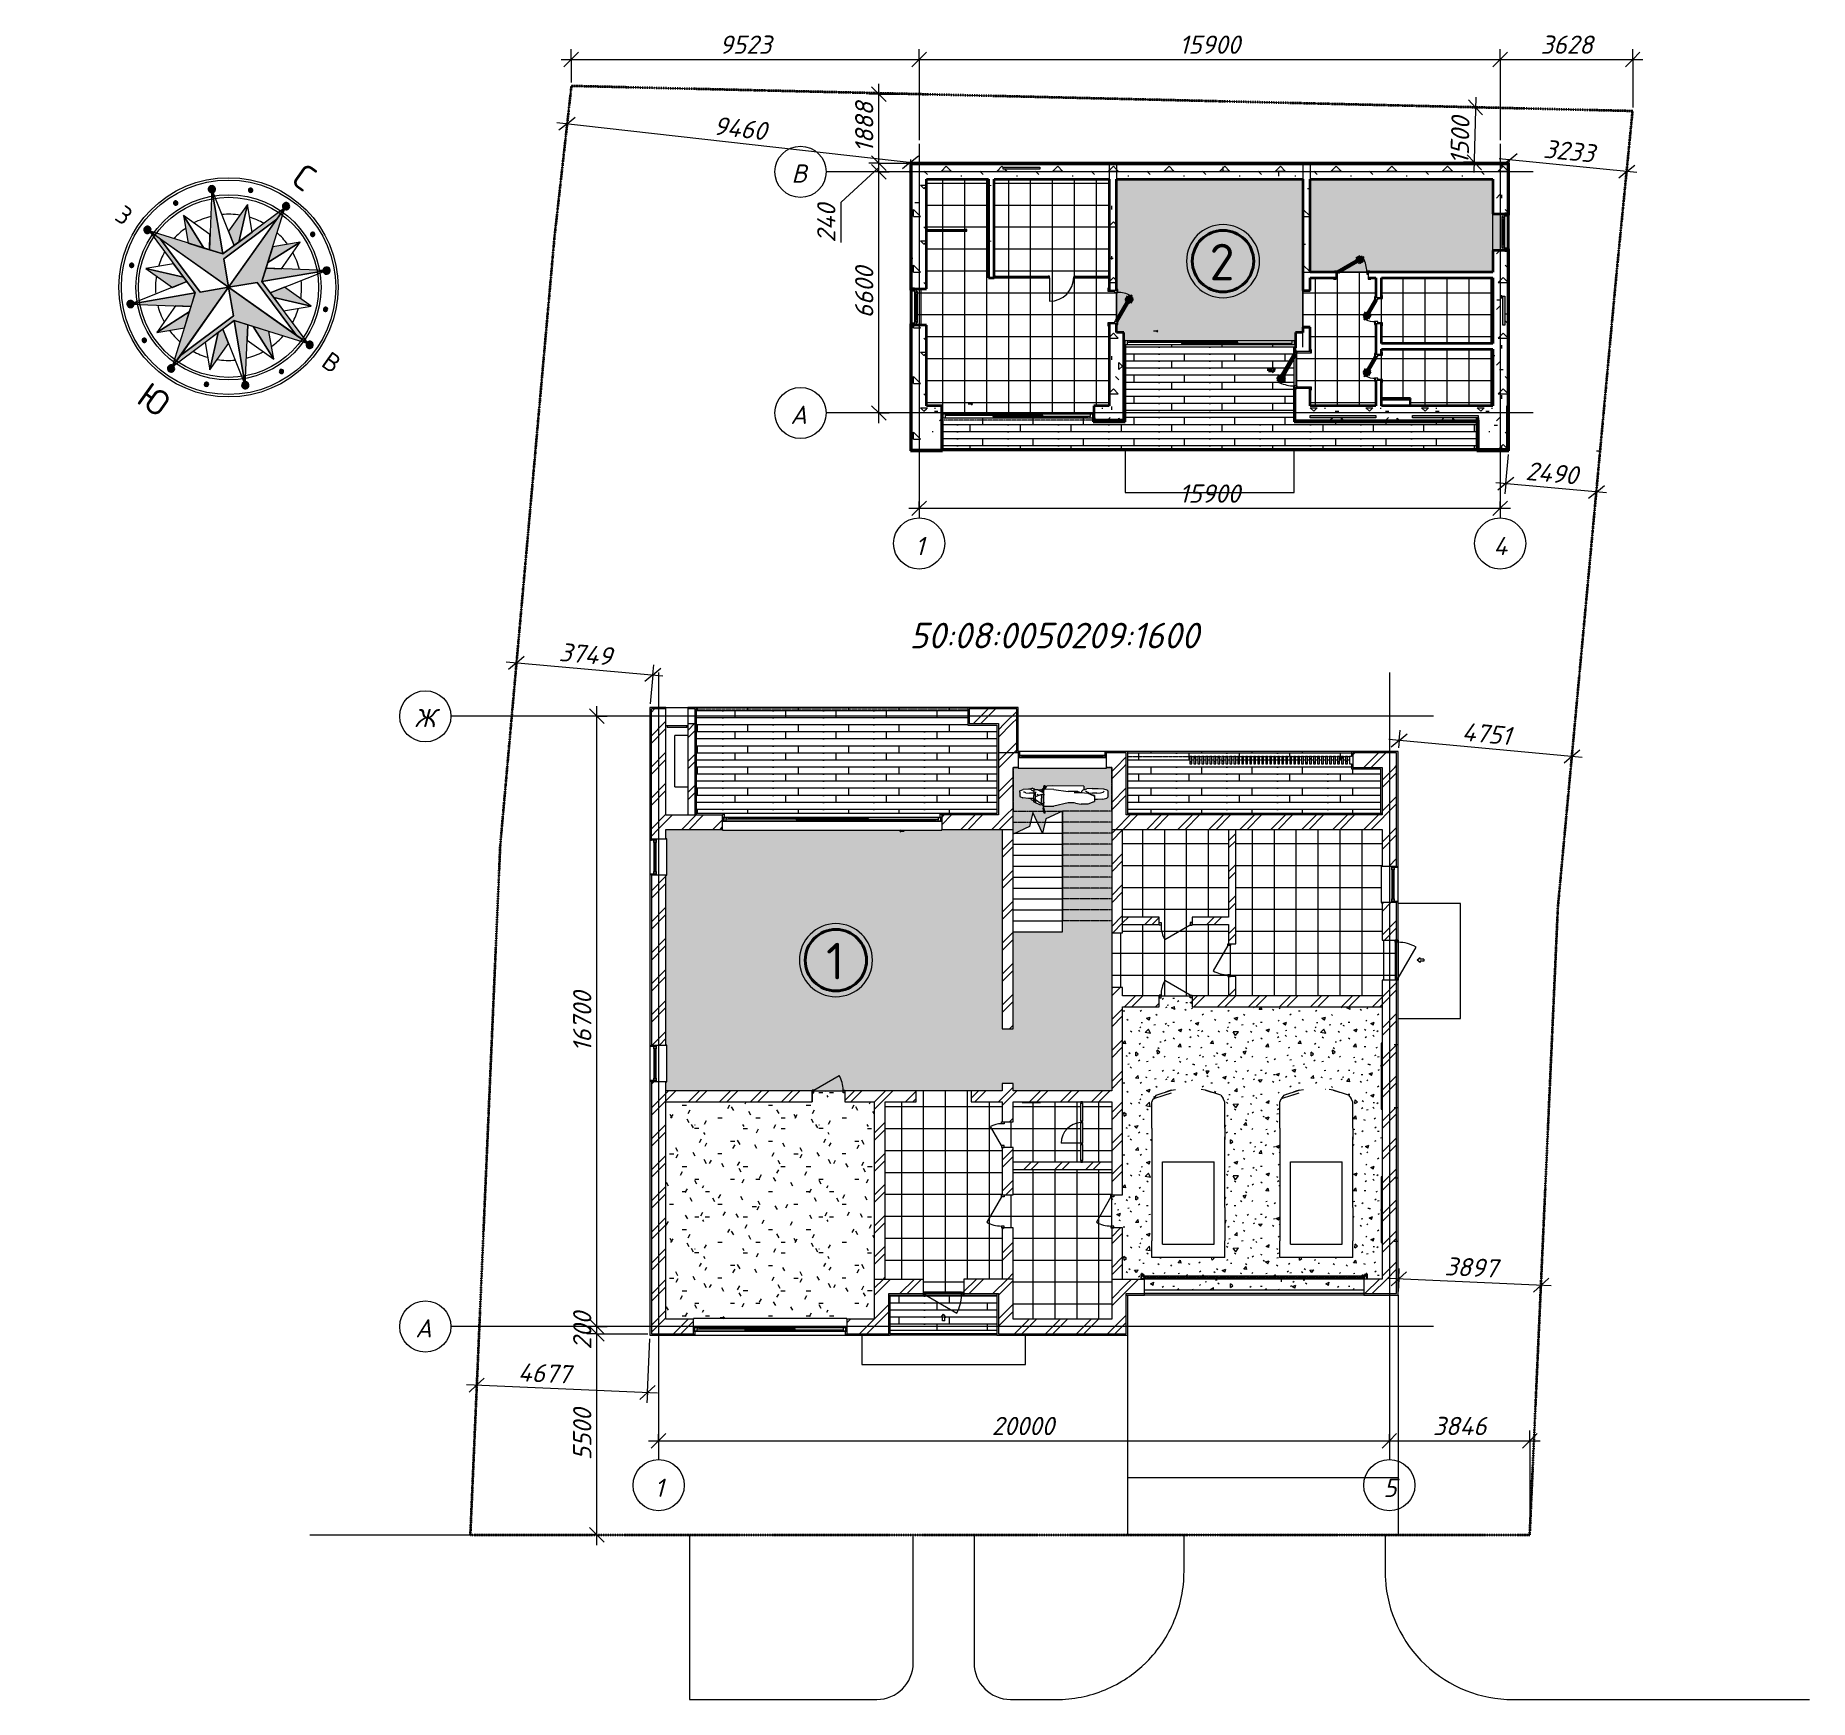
# Model space of a CAD drawing. Header units: millimetres. Extents: x -14888 to 33668, y -5535 to 40004.
import ezdxf

# ---------------------------------------------------------------- set-up
doc = ezdxf.new("R2010")
doc.units = ezdxf.units.MM
for name, pattern in [('Dash dot', [15.875, 6.35, -4.7625, 0, -4.7625]), ('Осевая 12-2-2', [16, 12, -2, 0, -2]), ('Осевая 12-2-2_2_', [16, 12, -2, 0, -2]), ('Пунктир 1-0_7', [1.7, 1, -0.7]), ('Пунктир 2-1_5', [3.5, 2, -1.5]), ('Штрих', [6.35, 3.175, -3.175])]:
    doc.linetypes.add(name, pattern=pattern)
for name, color, linetype, lineweight in [('A-ANNO-DIMS', 7, 'Continuous', 9), ('A-ANNO-DIMS-200', 7, 'Continuous', 9), ('A-ANNO-NOTE', 7, 'Continuous', 9), ('A-AREA', 7, 'Пунктир 1-0_7', 9), ('A-DETL-GENF', 7, 'Continuous', 9), ('A-DOOR', 7, 'Continuous', 9), ('A-DOOR-HDLN', 7, 'Пунктир 2-1_5', 9), ('A-FLOR', 7, 'Continuous', 9), ('A-FLOR-PATT', 7, 'Continuous', 9), ('A-GLAZ', 7, 'Continuous', 9), ('A-GLAZ-CURT', 7, 'Continuous', 9), ('A-GLAZ-CWMG', 7, 'Continuous', 9), ('A-WALL', 7, 'Continuous', 9), ('A-WALL-PATT', 7, 'Continuous', 18), ('G-ANNO-TEXT', 7, 'Continuous', 9), ('L-PLNT', 7, 'Continuous', 9), ('S-GRID', 7, 'Continuous', 9), ('S-STRS', 7, 'Continuous', 9)]:
    doc.layers.add(name, color=color, linetype=linetype, lineweight=lineweight)
for name, color, linetype, lineweight, true_color in [('A-DETL', 7, 'Continuous', 9, 0x00a600), ('C-PROP-LINE', 1, 'Dash dot', 35, 0xff0000), ('S-GRID-IDEN', 7, 'Continuous', 9, 0x646464)]:
    doc.layers.add(name, color=color, linetype=linetype, lineweight=lineweight, true_color=true_color)
doc.styles.add('ISOCPEUR_B', font='', dxfattribs={"height": 3.5})
doc.styles.add('ISOCPEUR_B_1', font='', dxfattribs={"height": 2.5})
doc.styles.add('ISOCPEUR_B_2', font='', dxfattribs={"height": 1000})
doc.styles.add('ISOCPEUR_I', font='', dxfattribs={"height": 500})
doc.styles.add('ISOCPEUR_I_1', font='', dxfattribs={"height": 700})
doc.styles.get('ISOCPEUR_B').set_extended_font_data('ISOCPEUR', bold=True)
doc.styles.get('ISOCPEUR_B_1').set_extended_font_data('ISOCPEUR', bold=True)
doc.styles.get('ISOCPEUR_B_2').set_extended_font_data('ISOCPEUR', bold=True)
doc.styles.get('ISOCPEUR_I').set_extended_font_data('ISOCPEUR', italic=True)
doc.styles.get('ISOCPEUR_I_1').set_extended_font_data('ISOCPEUR', italic=True)
doc.dimstyles.new('2_5_мм', dxfattribs={"dimscale": 304.8, "dimtxt": 497.990588, "dimasz": 1.312336, "dimexe": 0.918635, "dimexo": 0.328084, "dimgap": 0, "dimtad": 1, "dimrnd": 0.01, "dimdsep": 46, "dimtxsty": 'ISOCPEUR_I', "dimblk1": 'OBLIQUE', "dimblk2": 'OBLIQUE', "dimsah": 1, "dimcen": 0.09, "dimdle": 0.918635, "dimadec": 1, "dimazin": 0, "dimtfac": 1, "dimtdec": 4, "dimtix": 1, "dimtmove": 0, "dimatfit": 3, "dimfxl": 1, "dimtvp": 1, "dimtolj": 1, "dimtzin": 0, "dimarcsym": 2})
doc.dimstyles.new('2_5_мм_1', dxfattribs={"dimscale": 304.8, "dimtxt": 497.990588, "dimasz": 1.312336, "dimexe": 0.918635, "dimexo": 0.328084, "dimgap": 0, "dimtad": 1, "dimdec": 0, "dimdsep": 46, "dimtxsty": 'ISOCPEUR_I', "dimblk1": 'OBLIQUE', "dimblk2": 'OBLIQUE', "dimsah": 1, "dimcen": 0.09, "dimdle": 0.918635, "dimadec": 1, "dimazin": 0, "dimtfac": 1, "dimtdec": 4, "dimtix": 1, "dimtmove": 0, "dimatfit": 3, "dimfxl": 1, "dimtvp": 1, "dimtolj": 1, "dimtzin": 0, "dimarcsym": 2})
doc.dimstyles.new('2_5_мм_1_1', dxfattribs={"dimscale": 304.8, "dimtxt": 497.990588, "dimasz": 1.312336, "dimexe": 0.918635, "dimexo": 0.328084, "dimgap": 0, "dimtad": 1, "dimdec": 0, "dimdsep": 46, "dimtxsty": 'ISOCPEUR_I', "dimblk1": 'OBLIQUE', "dimblk2": 'OBLIQUE', "dimsah": 1, "dimcen": 0.09, "dimdle": 0.918635, "dimadec": 1, "dimazin": 0, "dimtfac": 1, "dimtdec": 4, "dimtix": 1, "dimtmove": 2, "dimatfit": 3, "dimfxl": 1, "dimtvp": 1, "dimtolj": 1, "dimtzin": 0, "dimarcsym": 2})
doc.dimstyles.new('2_5_мм_1_2', dxfattribs={"dimscale": 304.8, "dimtxt": 497.990588, "dimasz": 1.312336, "dimexe": 0.918635, "dimexo": 0.328084, "dimgap": 0, "dimtad": 1, "dimdec": 0, "dimdsep": 46, "dimtxsty": 'ISOCPEUR_I', "dimblk1": 'OBLIQUE', "dimblk2": 'OBLIQUE', "dimsah": 1, "dimcen": 0.09, "dimdle": 0.918635, "dimadec": 1, "dimazin": 0, "dimtfac": 1, "dimtdec": 4, "dimtix": 1, "dimtmove": 1, "dimatfit": 3, "dimfxl": 1, "dimtvp": 1, "dimtolj": 1, "dimtzin": 0, "dimarcsym": 2})
pattern_1 = [(0, (0, 0), (1524, 1524), [190.5, -1333.5]), (90, (0, 0), (-1524, 1524), [190.5, -1333.5]), (135, (190.5, 0), (-1524, 1e-13), [269.41, -1885.854]), (0, (190.5, 857.2), (1524, 1524), [190.5, -1333.5]), (45, (285.8, 762), (0, 1524), [134.704, -2020.56]), (135, (285.8, 762), (-1524, 1e-13), [134.704, -2020.56]), (0, (762, 1238.2), (1524, 1524), [269.41, -1254.59]), (45, (762, 1238.2), (0, 1524), [190.5, -1964.76]), (135, (1031.4, 1238.2), (-1524, 1e-13), [190.5, -1964.76]), (90, (1047.8, 381), (-1524, 1524), [190.5, -1333.5]), (45, (1047.8, 381), (0, 1524), [134.704, -2020.56]), (135, (1143, 476.2), (-1524, 1e-13), [134.704, -2020.56]), (0, (190.5, 381), (1524, 1524), [95.25, -1276.35]), (0, (1333.5, 762), (1524, 1524), [95.25, -1276.35]), (90, (857.2, 952.5), (-1524, 1524), [95.25, -1276.35]), (135, (1047.8, 95.2), (-1524, 1e-13), [134.704, -2020.56]), (135, (381, 1143), (-1524, 1e-13), [134.704, -2020.56]), (45, (714.4, 500.1), (0, 1524), [134.704, -2020.56]), (90, (523.9, 190.5), (-1524, 1524), [23.81, -1500.187]), (90, (595.3, 833.4), (-1524, 1524), [23.81, -1500.187]), (90, (1309.7, 1095.4), (-1524, 1524), [23.81, -1500.187]), (90, (1333.5, 285.8), (-1524, 1524), [23.81, -1500.187])]
pattern_2 = [(45, (0, 0), (-424.264, 424.264), []), (45, (0, 200), (-424.264, 424.264), [])]
pattern_3 = [(169.658, (1208.94, 2787.56), (-24000.0275, 3941.732), [124.18, -43789.3]), (97.705, (1208.7, 2787.9), (0.017, 3941.9), [127.37, -35672.96]), (45.106, (1086.8, 2809.4), (19200.1706, 19709.3304), [147.88, -61060.02]), (149.604, (1148.4, 2698.14), (-14399.938, 7883.911), [42.9, -38911.22]), (27.17, (1215.2, 1879.76), (23999.997, 11825.704), [100.56, -43062.2]), (77.516, (1286.16, 1840.2), (4800.091, 23651.378), [87.15, -44323.74]), (151.3, (1286.5, 1840.5), (-9600.006, 3941.884), [81.7, -16335.2]), (6.691, (1001.87, 2447.44), (4800, -0.023), [42.9, -33787.53]), (36.468, (903.12, 2528.72), (43200.1844, 31534.9435), [42.9, -59644.82]), (134.894, (928.04, 2878.97), (-19200.1706, 19709.3304), [42.9, -61165]), (148.37, (707.5, 2861.9), (-14399.976, 7883.844), [42.9, -22506.75]), (36.468, (919.88, 2982.47), (43200.1844, 31534.9435), [42.9, -59644.82]), (6.691, (956.6, 3119.1), (4800, -0.023), [42.9, -33787.53]), (7.794, (1309.86, 3061.4), (4800, 0.023), [42.9, -29025.6]), (145.614, (1178, 3189.8), (-24000.023, 15767.563), [83.36, -34815.12]), (20.052, (1108.77, 3237.42), (33599.92, 11825.926), [103.05, -45884.52]), (71.629, (1177.9, 3190.1), (4799.96, 15767.6095), [87.83, -45601.63]), (39.394, (936, 3434.6), (4800, 0.01), [42.9, -6168.26]), (136.816, (1396.9, 3315.1), (-28800.152, 27593.138), [42.9, -46037.77]), (146.696, (1124.06, 3576.57), (-19200.05, 11825.617), [42.9, -28673.24]), (6.691, (1327.36, 3554.05), (4800, -0.023), [42.9, -33787.53]), (6.691, (1467.5, 2592.4), (4800, -0.023), [42.9, -33787.53]), (137.907, (1449.42, 2403.57), (-43200.098, 39418.887), [42.9, -64642.23]), (131.016, (835, 2198.63), (-9600.004, 11825.695), [82.65, -36487.7]), (56.748, (834.82, 2198.73), (4800.0053, 7883.796), [87.15, -61190.73]), (5.861, (780.75, 2261.14), (4800, -0.008), [102.25, -38499.54]), (137.907, (655.3, 2267.16), (-43200.098, 39418.887), [42.9, -64642.23]), (148.37, (588.4, 2188.75), (-14399.976, 7883.844), [42.9, -22506.75]), (6.691, (593.65, 1987.23), (4800, -0.023), [42.9, -33787.53]), (36.468, (885.67, 2074.75), (43200.1844, 31534.9435), [42.9, -59644.82]), (7.794, (1109.4, 2054.7), (4800, 0.023), [42.9, -29025.6]), (147.432, (1315.3, 2157.55), (-19199.947, 11825.784), [42.9, -51217.5]), (36.468, (1601.98, 2624.43), (43200.1844, 31534.9435), [42.9, -59644.82]), (174.786, (2056.18, 2449.83), (-4800, 0.0275), [82.16, -43297.3]), (100.611, (2055.9, 2449.92), (-4800.191, 27593.263), [87.15, -52049]), (49.869, (1974.1, 2457.35), (9599.9253, 11825.7585), [101.97, -66922.34]), (146.696, (1872.4, 2667.6), (-19200.05, 11825.617), [42.9, -28673.24]), (31.63, (2010.7, 2873.3), (14399.976, 7883.844), [82, -22467.65]), (136.816, (2080.33, 2916.4), (-28800.152, 27593.138), [84.7, -45995.97]), (84.649, (2009.94, 2873.12), (-0.013, 3941.8997), [101.5, -51367.5]), (148.37, (1586.4, 2850.3), (-14399.976, 7883.844), [42.9, -22506.75]), (39.394, (1585.6, 2170), (4800, 0.01), [42.9, -6168.26]), (137.907, (602.5, 3179.64), (-43200.098, 39418.887), [42.9, -64642.23]), (36.468, (397.44, 2990.68), (43200.1844, 31534.9435), [42.9, -59644.82]), (149.604, (419.66, 2729.94), (-14399.938, 7883.911), [42.9, -38911.22]), (36.468, (194.57, 2426.43), (43200.1844, 31534.9435), [42.9, -59644.82]), (39.394, (497, 2527.7), (4800, 0.01), [80.45, -6130.7]), (144.858, (559, 2578.96), (-28800.041, 19709.4365), [87.15, -41002.37]), (95.351, (497.3, 2527.33), (0.013, 3941.8997), [102.17, -51366.84]), (145.614, (110.7, 3048.2), (-24000.023, 15767.563), [80.45, -34818.04]), (70.817, (110.74, 3048.5), (4799.91, 15767.625), [87.15, -29128.43]), (22.324, (44.5, 3092.7), (4800, 0.02), [102.17, -10275.6]), (136.816, (134.25, 2743.36), (-28800.152, 27593.138), [42.9, -46037.77]), (7.794, (108.7, 2903.25), (4800, 0.023), [42.9, -29025.6]), (36.468, (228.37, 3333.34), (43200.1844, 31534.9435), [42.9, -59644.82]), (7.794, (467.2, 3440.54), (4800, 0.023), [42.9, -29025.6]), (174.139, (890.4, 3558.65), (-4800, -0.008), [82.64, -38519.15]), (100.611, (890.1, 3558.5), (-4800.191, 27593.263), [87.15, -52049]), (49.556, (808.2, 3567.2), (9600.0745, 11825.6384), [101.06, -51694.86]), (146.696, (396.9, 3607.24), (-19200.05, 11825.617), [42.9, -28673.24]), (36.129, (114.18, 3595.7), (38399.879, 27593.465), [42.9, -53442.69]), (145.614, (364.45, 3737.9), (-24000.023, 15767.563), [83.06, -34815.42]), (71.629, (364.34, 3738.23), (4799.96, 15767.6095), [87.15, -45602.3]), (20.052, (295.5, 3785.24), (33599.92, 11825.926), [102.5, -45885.1]), (6.691, (309.8, 3910.3), (4800, -0.023), [42.9, -33787.53]), (134.894, (691.4, 3846.16), (-19200.1706, 19709.3304), [42.9, -61165]), (7.794, (1831, 3787.54), (4800, 0.023), [42.9, -29025.6]), (36.468, (1958.2, 3698.63), (43200.1844, 31534.9435), [42.9, -59644.82]), (134.894, (1725.07, 3014.24), (-19200.1706, 19709.3304), [42.9, -61165]), (36.468, (1618.66, 3077.94), (43200.1844, 31534.9435), [42.9, -59644.82]), (6.691, (1826.1, 3129.6), (4800, -0.023), [42.9, -33787.53]), (36.468, (1634.8, 3530.86), (43200.1844, 31534.9435), [42.9, -59644.82]), (6.691, (1668.43, 3598.8), (4800, -0.023), [42.9, -33787.53]), (174.786, (1867.73, 3474.4), (-4800, 0.0275), [82, -43297.46]), (100.611, (1867.45, 3474.5), (-4800.191, 27593.263), [87.15, -52049]), (49.869, (1785.74, 3481.96), (9599.9253, 11825.7585), [101.89, -66922.43]), (137.907, (2191.02, 3452.24), (-43200.098, 39418.887), [42.9, -64642.23]), (6.691, (2183.55, 3666.75), (4800, -0.023), [42.9, -33787.53]), (39.394, (2335, 3498.3), (4800, 0.01), [42.9, -6168.26]), (145.614, (2463.34, 3641.85), (-24000.023, 15767.563), [77.88, -34820.6]), (22.324, (2399, 3685.3), (4800, 0.02), [100.56, -10277.23]), (70.817, (2463.7, 3642), (4799.91, 15767.625), [86.13, -29129.45]), (36.468, (2306.72, 3164.86), (43200.1844, 31534.9435), [42.9, -59644.82]), (36.468, (2190.3, 2742.2), (43200.1844, 31534.9435), [42.9, -59644.82]), (7.794, (2327.8, 2705.1), (4800, 0.023), [42.9, -29025.6]), (148.37, (2247.8, 2927.1), (-14399.976, 7883.844), [42.9, -22506.75]), (6.691, (1969.25, 2168.46), (4800, -0.023), [42.9, -33787.53]), (148.37, (2045.4, 2031), (-14399.976, 7883.844), [42.9, -22506.75]), (36.129, (154.24, 2215.8), (38399.879, 27593.465), [42.9, -53442.69]), (7.794, (228.6, 2185), (4800, 0.023), [42.9, -29025.6]), (39.394, (1537, 3759.5), (4800, 0.01), [42.9, -6168.26]), (36.468, (2198, 2113.73), (43200.1844, 31534.9435), [42.9, -59644.82]), (124.831, (3546.35, 792.1), (-4799.998, 7883.8), [124.2, -33491.73]), (53.154, (3546.64, 792.1), (14400.0334, 19709.4733), [127.37, -63908.39]), (180, (3623, 894), (-5e-13, -3941.9), [147.9, -4652.1]), (150.107, (3548.5, 727.36), (-14399.9845, 7883.8275), [42.9, -55323.06]), (69.932, (3795.9, 283.6), (9600.2125, 27593.222), [100.56, -41866.3]), (121.335, (3796.2, 283.7), (-0.009, 3941.9), [87.15, -9142.9]), (13.84, (3751.05, 358.42), (33600.035, 7883.6477), [81.7, -49353.57]), (6.691, (3401.87, 476.5), (4800, -0.023), [42.9, -33787.53]), (36.468, (3303.12, 557.77), (43200.1844, 31534.9435), [42.9, -59644.82]), (134.894, (3328.04, 908), (-19200.1706, 19709.3304), [42.9, -61165]), (148.37, (3107.5, 891), (-14399.976, 7883.844), [42.9, -22506.75]), (36.468, (3319.88, 1011.52), (43200.1844, 31534.9435), [42.9, -59644.82]), (6.691, (3356.6, 1148.1), (4800, -0.023), [42.9, -33787.53]), (7.794, (3709.86, 1090.46), (4800, 0.023), [42.9, -29025.6]), (145.614, (3578, 1218.8), (-24000.023, 15767.563), [83.36, -34815.12]), (20.052, (3508.77, 1266.47), (33599.92, 11825.926), [103.05, -45884.52]), (71.629, (3577.9, 1219.15), (4799.96, 15767.6095), [87.83, -45601.63]), (39.394, (3336, 1463.7), (4800, 0.01), [42.9, -6168.26]), (136.816, (3796.9, 1344.15), (-28800.152, 27593.138), [42.9, -46037.77]), (146.696, (3524.06, 1605.6), (-19200.05, 11825.617), [42.9, -28673.24]), (6.691, (3727.36, 1583.1), (4800, -0.023), [42.9, -33787.53]), (6.691, (3867.5, 621.47), (4800, -0.023), [42.9, -33787.53]), (137.907, (3849.43, 432.62), (-43200.098, 39418.887), [42.9, -64642.23]), (145.614, (3246.26, 231.4), (-24000.023, 15767.563), [82.65, -34815.84]), (71.629, (3246.15, 231.73), (4799.96, 15767.6095), [87.15, -45602.3]), (20.052, (3177.6, 278.67), (33599.92, 11825.926), [102.25, -45885.32]), (137.907, (3055.3, 296.2), (-43200.098, 39418.887), [42.9, -64642.23]), (148.37, (2988.4, 217.8), (-14399.976, 7883.844), [42.9, -22506.75]), (6.691, (2993.65, 16.3), (4800, -0.023), [42.9, -33787.53]), (36.468, (3285.67, 103.8), (43200.1844, 31534.9435), [42.9, -59644.82]), (7.794, (3509.4, 83.73), (4800, 0.023), [42.9, -29025.6]), (147.432, (3715.3, 186.6), (-19199.947, 11825.784), [42.9, -51217.5]), (36.468, (4001.98, 653.48), (43200.1844, 31534.9435), [42.9, -59644.82]), (174.786, (4456.18, 478.88), (-4800, 0.0275), [82.16, -43297.3]), (100.611, (4455.9, 478.97), (-4800.191, 27593.263), [87.15, -52049]), (49.869, (4374.1, 486.4), (9599.9253, 11825.7585), [101.97, -66922.34]), (146.696, (4272.4, 696.66), (-19200.05, 11825.617), [42.9, -28673.24]), (146.696, (4446.66, 898.35), (-19200.05, 11825.617), [82, -28634.14]), (71.629, (4446.5, 898.6), (4799.96, 15767.6095), [84.7, -45604.76]), (20.052, (4377.8, 943.74), (33599.92, 11825.926), [101.5, -45886.07]), (148.37, (3986.4, 879.3), (-14399.976, 7883.844), [42.9, -22506.75]), (39.394, (3985.6, 199), (4800, 0.01), [42.9, -6168.26]), (137.907, (3002.5, 1208.7), (-43200.098, 39418.887), [42.9, -64642.23]), (36.468, (2611.56, 909.1), (43200.1844, 31534.9435), [42.9, -59644.82]), (149.604, (2819.66, 759), (-14399.938, 7883.911), [42.9, -38911.22]), (36.468, (2594.57, 455.48), (43200.1844, 31534.9435), [42.9, -59644.82]), (174.786, (2940.43, 567.05), (-4800, 0.0275), [80.45, -43299.02]), (99.868, (2940.34, 567.2), (0.01, 3941.9), [87.15, -27920.53]), (50.931, (2860.6, 574), (4799.946, 7883.83), [102.17, -15129.6]), (145.614, (2510.7, 1077.25), (-24000.023, 15767.563), [80.45, -34818.04]), (70.817, (2510.74, 1077.5), (4799.91, 15767.625), [87.15, -29128.43]), (22.324, (2444.5, 1121.8), (4800, 0.02), [102.17, -10275.6]), (136.816, (2534.25, 772.4), (-28800.152, 27593.138), [42.9, -46037.77]), (7.794, (2508.7, 932.3), (4800, 0.023), [42.9, -29025.6]), (36.468, (2628.37, 1362.4), (43200.1844, 31534.9435), [42.9, -59644.82]), (7.794, (2867.2, 1469.6), (4800, 0.023), [42.9, -29025.6]), (34.386, (3405.16, 1781.65), (24000.023, 15767.563), [82.64, -34815.84]), (140.606, (3473.3, 1828), (-4800, 0.01), [87.15, -6124]), (90, (3405.4, 1782), (-4800, 3e-13), [101.06, -3840.84]), (146.696, (2796.9, 1636.3), (-19200.05, 11825.617), [42.9, -28673.24]), (36.129, (2553.75, 1842.57), (38399.879, 27593.465), [42.9, -53442.69]), (157.676, (2934.5, 1701.2), (-4800, 0.02), [83.06, -10294.73]), (84.206, (2934.7, 1701.4), (-0.013, 3941.899), [87.15, -47458.56]), (32.568, (2857.42, 1732.73), (19199.947, 11825.784), [102.5, -51157.93]), (6.691, (2709.8, 1939.35), (4800, -0.023), [42.9, -33787.53]), (134.894, (3091.4, 1875.2), (-19200.1706, 19709.3304), [42.9, -61165]), (7.794, (4231, 1816.6), (4800, 0.023), [42.9, -29025.6]), (36.468, (4358.2, 1727.68), (43200.1844, 31534.9435), [42.9, -59644.82]), (134.894, (4125.07, 1043.3), (-19200.1706, 19709.3304), [42.9, -61165]), (36.468, (4018.66, 1107), (43200.1844, 31534.9435), [42.9, -59644.82]), (6.691, (4226.1, 1158.6), (4800, -0.023), [42.9, -33787.53]), (36.468, (4034.8, 1559.9), (43200.1844, 31534.9435), [42.9, -59644.82]), (6.691, (4060.6, 1691.57), (4800, -0.023), [42.9, -33787.53]), (174.786, (4267.73, 1503.45), (-4800, 0.0275), [82, -43297.46]), (100.611, (4267.45, 1503.55), (-4800.191, 27593.263), [87.15, -52049]), (49.869, (4185.74, 1511), (9599.9253, 11825.7585), [101.89, -66922.43]), (137.907, (4591.02, 1481.3), (-43200.098, 39418.887), [42.9, -64642.23]), (6.691, (4583.55, 1695.8), (4800, -0.023), [42.9, -33787.53]), (39.394, (4735, 1527.4), (4800, 0.01), [42.9, -6168.26]), (145.614, (4721.6, 1658.96), (-24000.023, 15767.563), [77.88, -34820.6]), (22.324, (4657.3, 1702.5), (4800, 0.02), [100.56, -10277.23]), (70.817, (4721.94, 1659.1), (4799.91, 15767.625), [86.13, -29129.45]), (36.468, (4706.72, 1193.9), (43200.1844, 31534.9435), [42.9, -59644.82]), (36.468, (4690.06, 740.4), (43200.1844, 31534.9435), [42.9, -59644.82]), (7.794, (4727.8, 633.6), (4800, 0.023), [42.9, -29025.6]), (148.37, (4713.2, 849.2), (-14399.976, 7883.844), [42.9, -22506.75]), (6.691, (4369.25, 197.5), (4800, -0.023), [42.9, -33787.53]), (148.37, (4445.4, 60.05), (-14399.976, 7883.844), [42.9, -22506.75]), (36.129, (2554.24, 244.86), (38399.879, 27593.465), [42.9, -53442.69]), (7.794, (2628.6, 214.1), (4800, 0.023), [42.9, -29025.6]), (39.394, (3937, 1788.6), (4800, 0.01), [42.9, -6168.26]), (36.468, (4598, 142.8), (43200.1844, 31534.9435), [42.9, -59644.82]), (115.096, (1217.02, 853.8), (-14400.2044, 31535.1017), [124.18, -56462.2]), (43.184, (1071.43, 879.3), (28800.152, 27593.138), [127.37, -45953.3]), (169.658, (1216.85, 853.32), (-24000.0275, 3941.732), [147.88, -43765.6]), (150.107, (1148.5, 727.36), (-14399.9845, 7883.8275), [42.9, -55323.06]), (95.351, (1405.83, 292.8), (0.013, 3941.8997), [100.56, -51368.45]), (145.614, (1468.85, 343.96), (-24000.023, 15767.563), [87.15, -34811.33]), (39.394, (1405.7, 292.6), (4800, 0.01), [81.7, -6129.45]), (6.691, (1001.87, 476.5), (4800, -0.023), [42.9, -33787.53]), (36.468, (903.12, 557.77), (43200.1844, 31534.9435), [42.9, -59644.82]), (134.894, (928.04, 908), (-19200.1706, 19709.3304), [42.9, -61165]), (148.37, (707.5, 891), (-14399.976, 7883.844), [42.9, -22506.75]), (36.468, (919.88, 1011.52), (43200.1844, 31534.9435), [42.9, -59644.82]), (6.691, (956.6, 1148.1), (4800, -0.023), [42.9, -33787.53]), (7.794, (1309.86, 1090.46), (4800, 0.023), [42.9, -29025.6]), (145.614, (1178, 1218.8), (-24000.023, 15767.563), [83.36, -34815.12]), (20.052, (1108.77, 1266.47), (33599.92, 11825.926), [103.05, -45884.52]), (71.629, (1177.9, 1219.15), (4799.96, 15767.6095), [87.83, -45601.63]), (39.394, (936, 1463.7), (4800, 0.01), [42.9, -6168.26]), (136.816, (1396.9, 1344.15), (-28800.152, 27593.138), [42.9, -46037.77]), (146.696, (1124.06, 1605.6), (-19200.05, 11825.617), [42.9, -28673.24]), (6.691, (1327.36, 1583.1), (4800, -0.023), [42.9, -33787.53]), (6.691, (1467.5, 621.47), (4800, -0.023), [42.9, -33787.53]), (137.907, (1449.42, 432.62), (-43200.098, 39418.887), [42.9, -64642.23]), (36.129, (813.86, 237.24), (38399.879, 27593.465), [82.65, -53402.94]), (143.532, (881.27, 286.82), (-43200.1844, 31534.9435), [87.15, -59600.57]), (90, (813, 237.2), (-4800, 3e-13), [102.25, -3839.65]), (137.907, (655.3, 296.2), (-43200.098, 39418.887), [42.9, -64642.23]), (148.37, (588.4, 217.8), (-14399.976, 7883.844), [42.9, -22506.75]), (6.691, (593.65, 16.3), (4800, -0.023), [42.9, -33787.53]), (36.468, (885.67, 103.8), (43200.1844, 31534.9435), [42.9, -59644.82]), (7.794, (1109.4, 83.73), (4800, 0.023), [42.9, -29025.6]), (147.432, (1315.3, 186.6), (-19199.947, 11825.784), [42.9, -51217.5]), (36.468, (1601.98, 653.48), (43200.1844, 31534.9435), [42.9, -59644.82]), (174.786, (2056.18, 478.88), (-4800, 0.0275), [82.16, -43297.3]), (100.611, (2055.9, 478.97), (-4800.191, 27593.263), [87.15, -52049]), (49.869, (1974.1, 486.4), (9599.9253, 11825.7585), [101.97, -66922.34]), (146.696, (1872.4, 696.66), (-19200.05, 11825.617), [42.9, -28673.24]), (146.696, (2046.66, 898.35), (-19200.05, 11825.617), [82, -28634.14]), (71.629, (2046.5, 898.6), (4799.96, 15767.6095), [84.7, -45604.76]), (20.052, (1977.8, 943.74), (33599.92, 11825.926), [101.5, -45886.07]), (148.37, (1586.4, 879.3), (-14399.976, 7883.844), [42.9, -22506.75]), (39.394, (1585.6, 199), (4800, 0.01), [42.9, -6168.26]), (137.907, (602.5, 1208.7), (-43200.098, 39418.887), [42.9, -64642.23]), (52.228, (367.94, 997.65), (24000.105, 31535.116), [42.9, -54812.6]), (149.604, (419.66, 759), (-14399.938, 7883.911), [42.9, -38911.22]), (36.468, (194.57, 455.48), (43200.1844, 31534.9435), [42.9, -59644.82]), (174.786, (540.43, 567.05), (-4800, 0.0275), [80.45, -43299.02]), (99.868, (540.34, 567.2), (0.01, 3941.9), [87.15, -27920.53]), (50.931, (460.6, 574), (4799.946, 7883.83), [102.17, -15129.6]), (145.614, (110.7, 1077.25), (-24000.023, 15767.563), [80.45, -34818.04]), (70.817, (110.74, 1077.5), (4799.91, 15767.625), [87.15, -29128.43]), (22.324, (44.5, 1121.8), (4800, 0.02), [102.17, -10275.63]), (136.816, (134.25, 772.4), (-28800.152, 27593.138), [42.9, -46037.77]), (7.794, (108.7, 932.3), (4800, 0.023), [42.9, -29025.6]), (36.468, (228.37, 1362.4), (43200.1844, 31534.9435), [42.9, -59644.82]), (7.794, (467.2, 1469.6), (4800, 0.023), [42.9, -29025.6]), (174.139, (890.4, 1587.7), (-4800, -0.008), [82.64, -38519.15]), (100.611, (890.1, 1587.55), (-4800.191, 27593.263), [87.15, -52049]), (49.556, (808.2, 1596.24), (9600.0745, 11825.6384), [101.06, -51694.86]), (146.696, (396.9, 1636.3), (-19200.05, 11825.617), [42.9, -28673.24]), (36.129, (244.47, 1815.5), (38399.879, 27593.465), [42.9, -53442.69]), (145.614, (364.45, 1766.96), (-24000.023, 15767.563), [83.06, -34815.42]), (71.629, (364.34, 1767.28), (4799.96, 15767.6095), [87.15, -45602.3]), (20.052, (295.5, 1814.3), (33599.92, 11825.926), [102.5, -45885.1]), (31.63, (312.8, 1930.6), (14399.976, 7883.844), [42.9, -22506.75]), (134.894, (691.4, 1875.2), (-19200.1706, 19709.3304), [42.9, -61165]), (7.794, (1831, 1816.6), (4800, 0.023), [42.9, -29025.6]), (36.468, (1958.2, 1727.68), (43200.1844, 31534.9435), [42.9, -59644.82]), (150.107, (1728.52, 1047.8), (-14399.9845, 7883.8275), [42.9, -55323.06]), (36.468, (1618.66, 1107), (43200.1844, 31534.9435), [42.9, -59644.82]), (6.691, (1826.1, 1158.6), (4800, -0.023), [42.9, -33787.53]), (36.468, (1634.8, 1559.9), (43200.1844, 31534.9435), [42.9, -59644.82]), (6.691, (1668.43, 1627.87), (4800, -0.023), [42.9, -33787.53]), (99.868, (1883.2, 1507.3), (0.01, 3941.9), [82, -27925.67]), (26.231, (1790.8, 1549.7), (9600.014, 3941.867), [87.15, -26668.17]), (155.476, (1883.4, 1507.43), (-9600.02, 3941.8504), [101.89, -47381.84]), (137.907, (2191.02, 1481.3), (-43200.098, 39418.887), [42.9, -64642.23]), (6.691, (2183.55, 1695.8), (4800, -0.023), [42.9, -33787.53]), (39.394, (2335, 1527.4), (4800, 0.01), [42.9, -6168.26]), (145.614, (2361.8, 1658.96), (-24000.023, 15767.563), [77.88, -34820.6]), (22.324, (2297.5, 1702.5), (4800, 0.02), [100.56, -10277.23]), (70.817, (2362.16, 1659.1), (4799.91, 15767.625), [86.13, -29129.45]), (36.468, (2306.72, 1193.9), (43200.1844, 31534.9435), [42.9, -59644.82]), (36.468, (2290.06, 740.4), (43200.1844, 31534.9435), [42.9, -59644.82]), (7.794, (2265.7, 492), (4800, 0.023), [42.9, -29025.6]), (148.37, (2308.1, 934.3), (-14399.976, 7883.844), [42.9, -22506.75]), (6.691, (1969.25, 197.5), (4800, -0.023), [42.9, -33787.53]), (148.37, (2045.4, 60.05), (-14399.976, 7883.844), [42.9, -22506.75]), (36.129, (154.24, 244.86), (38399.879, 27593.465), [42.9, -53442.69]), (7.794, (228.6, 133.63), (4800, 0.023), [42.9, -29025.6]), (39.394, (1537, 1788.6), (4800, 0.01), [42.9, -6168.26]), (90, (0, 1937.4), (-4800, 3e-13), [33.5, -3908.4]), (180, (2400, 0), (-5e-13, -3941.9), [33.5, -4766.5]), (36.468, (2198, 142.8), (43200.1844, 31534.9435), [42.9, -59644.82]), (130.131, (3554.27, 2763.47), (-9599.9253, 11825.7585), [124.18, -66900.13]), (58.665, (3554.8, 2763), (0.009, 3941.9), [127.4, -9102.7]), (5.214, (3474.36, 2858.23), (4800, 0.0275), [147.88, -43231.6]), (150.107, (3548.5, 2698.3), (-14399.9845, 7883.8275), [42.9, -55323.06]), (49.869, (3769.3, 2282.49), (9599.9253, 11825.7585), [100.56, -66923.75]), (100.611, (3850.38, 2273.84), (-4800.191, 27593.263), [87.15, -52049]), (174.139, (3850.7, 2274), (-4800, -0.008), [81.7, -38520.08]), (6.691, (3401.87, 2447.44), (4800, -0.023), [42.9, -33787.53]), (36.468, (3303.12, 2528.72), (43200.1844, 31534.9435), [42.9, -59644.82]), (134.894, (3328.04, 2878.97), (-19200.1706, 19709.3304), [42.9, -61165]), (148.37, (3107.5, 2861.9), (-14399.976, 7883.844), [42.9, -22506.75]), (36.468, (3319.88, 2982.47), (43200.1844, 31534.9435), [42.9, -59644.82]), (6.691, (3356.6, 3119.1), (4800, -0.023), [42.9, -33787.53]), (7.794, (3709.86, 3061.4), (4800, 0.023), [42.9, -29025.6]), (166.16, (3591.22, 3199.82), (-33600.035, 7883.6477), [83.36, -49351.92]), (42.093, (3510.96, 3219.14), (43200.098, 39418.887), [103.05, -64582.08]), (90, (3589.6, 3199.7), (-4800, 3e-13), [87.8, -3854.1]), (39.394, (3336, 3434.6), (4800, 0.01), [42.9, -6168.26]), (136.816, (3796.9, 3315.1), (-28800.152, 27593.138), [42.9, -46037.77]), (146.696, (3524.06, 3576.57), (-19200.05, 11825.617), [42.9, -28673.24]), (6.691, (3727.36, 3554.05), (4800, -0.023), [42.9, -33787.53]), (6.691, (3867.5, 2592.4), (4800, -0.023), [42.9, -33787.53]), (137.907, (3849.43, 2403.57), (-43200.098, 39418.887), [42.9, -64642.23]), (145.614, (3246.26, 2202.36), (-24000.023, 15767.563), [82.65, -34815.84]), (71.629, (3246.15, 2202.7), (4799.96, 15767.6095), [87.15, -45602.3]), (20.052, (3177.6, 2249.6), (33599.92, 11825.926), [102.25, -45885.32]), (137.907, (3055.3, 2267.16), (-43200.098, 39418.887), [42.9, -64642.23]), (148.37, (2988.4, 2188.75), (-14399.976, 7883.844), [42.9, -22506.75]), (6.691, (2993.65, 1987.23), (4800, -0.023), [42.9, -33787.53]), (36.468, (3285.67, 2074.75), (43200.1844, 31534.9435), [42.9, -59644.82]), (7.794, (3509.4, 2054.7), (4800, 0.023), [42.9, -29025.6]), (147.432, (3715.3, 2157.55), (-19199.947, 11825.784), [42.9, -51217.5]), (36.468, (4001.98, 2624.43), (43200.1844, 31534.9435), [42.9, -59644.82]), (140.606, (4424.5, 2434.6), (-4800, 0.01), [82.16, -6129]), (66.116, (4424.34, 2434.2), (4800.095, 11825.659), [87.15, -47334.44]), (15.309, (4361.3, 2487), (4800, -0.02), [101.97, -14827.8]), (146.696, (4272.4, 2667.6), (-19200.05, 11825.617), [42.9, -28673.24]), (157.676, (4454, 2874), (-4800, 0.02), [82, -10295.8]), (83.057, (4454.1, 2874.3), (0.024, 3941.899), [84.7, -39625.46]), (31.63, (4378, 2905.1), (14399.976, 7883.844), [101.5, -22448.15]), (148.37, (3986.4, 2850.3), (-14399.976, 7883.844), [42.9, -22506.75]), (39.394, (3985.6, 2170), (4800, 0.01), [42.9, -6168.26]), (137.907, (3002.5, 3179.64), (-43200.098, 39418.887), [42.9, -64642.23]), (36.468, (2611.56, 2880.07), (43200.1844, 31534.9435), [42.9, -59644.82]), (149.604, (2819.66, 2729.94), (-14399.938, 7883.911), [42.9, -38911.22]), (36.468, (2540.94, 2459.95), (43200.1844, 31534.9435), [42.9, -59644.82]), (49.869, (2906.73, 2527.7), (9599.9253, 11825.7585), [80.45, -66943.87]), (154.861, (2958.46, 2589.17), (-9600.03, 3941.827), [87.15, -37028.57]), (105.696, (2906.98, 2527.7), (-9600.2396, 35477.03), [102.17, -53127.32]), (145.614, (2510.7, 3048.2), (-24000.023, 15767.563), [80.45, -34818.04]), (70.817, (2510.74, 3048.5), (4799.91, 15767.625), [87.15, -29128.43]), (22.324, (2444.5, 3092.7), (4800, 0.02), [102.17, -10275.6]), (136.816, (2534.25, 2743.36), (-28800.152, 27593.138), [42.9, -46037.77]), (7.794, (2508.7, 2903.25), (4800, 0.023), [42.9, -29025.6]), (36.468, (2628.37, 3333.34), (43200.1844, 31534.9435), [42.9, -59644.82]), (7.794, (2867.2, 3440.54), (4800, 0.023), [42.9, -29025.6]), (145.614, (3264.96, 3544.24), (-24000.023, 15767.563), [82.64, -34815.85]), (73.069, (3265.4, 3543.9), (-0.027, 3941.9), [87.15, -16394.87]), (20.052, (3196.6, 3591.78), (33599.92, 11825.926), [101.06, -45886.51]), (146.696, (2796.9, 3607.24), (-19200.05, 11825.617), [42.9, -28673.24]), (36.129, (2644.47, 3786.45), (38399.879, 27593.465), [42.9, -53442.69]), (0, (2741.8, 3773.2), (0, -3941.9), [83.06, -4716.94]), (106.931, (2767.2, 3689.2), (0.027, 3941.9), [87.15, -16394.87]), (55.922, (2767.3, 3689.12), (4799.99, 7883.805), [102.5, -42730.03]), (6.691, (2709.8, 3910.3), (4800, -0.023), [42.9, -33787.53]), (134.894, (3091.4, 3846.16), (-19200.1706, 19709.3304), [42.9, -61165]), (7.794, (4231, 3787.54), (4800, 0.023), [42.9, -29025.6]), (36.468, (4358.2, 3698.63), (43200.1844, 31534.9435), [42.9, -59644.82]), (134.894, (4125.07, 3014.24), (-19200.1706, 19709.3304), [42.9, -61165]), (36.468, (4018.66, 3077.94), (43200.1844, 31534.9435), [42.9, -59644.82]), (6.691, (4226.1, 3129.6), (4800, -0.023), [42.9, -33787.53]), (36.468, (4034.8, 3530.86), (43200.1844, 31534.9435), [42.9, -59644.82]), (6.691, (4068.43, 3659.16), (4800, -0.023), [42.9, -33787.53]), (130.131, (4225.6, 3458.26), (-9599.9253, 11825.7585), [82, -66942.3]), (55.922, (4225.5, 3458.23), (4799.99, 7883.805), [87.15, -42745.36]), (5.214, (4172.8, 3521.1), (4800, 0.0275), [101.9, -43277.6]), (137.907, (4591.02, 3452.24), (-43200.098, 39418.887), [42.9, -64642.23]), (6.691, (4583.55, 3666.75), (4800, -0.023), [42.9, -33787.53]), (39.394, (4735, 3498.3), (4800, 0.01), [42.9, -6168.26]), (145.614, (4721.6, 3629.9), (-24000.023, 15767.563), [77.88, -34820.6]), (22.324, (4657.3, 3673.4), (4800, 0.02), [100.56, -10277.23]), (70.817, (4721.94, 3630.06), (4799.91, 15767.625), [86.13, -29129.45]), (36.468, (4706.72, 3164.86), (43200.1844, 31534.9435), [42.9, -59644.82]), (36.468, (4690.06, 2711.35), (43200.1844, 31534.9435), [42.9, -59644.82]), (7.794, (4674.2, 2597.84), (4800, 0.023), [42.9, -29025.6]), (148.37, (4713.2, 2820.15), (-14399.976, 7883.844), [42.9, -22506.75]), (6.691, (4369.25, 2168.46), (4800, -0.023), [42.9, -33787.53]), (148.37, (4445.4, 2031), (-14399.976, 7883.844), [42.9, -22506.75]), (36.129, (2554.24, 2215.8), (38399.879, 27593.465), [42.9, -53442.69]), (7.794, (2628.6, 2118), (4800, 0.023), [42.9, -29025.6]), (39.394, (3863.4, 3759.5), (4800, 0.01), [42.9, -6168.26]), (0, (2400, 3942), (0, -3941.9), [33.5, -4766.5]), (90, (4800, 1971), (-4800, 3e-13), [33.5, -3908.4]), (36.468, (4598, 2113.73), (43200.1844, 31534.9435), [42.9, -59644.82]), (154.861, (2296.96, 2411.14), (-9600.03, 3941.827), [42.9, -37072.82]), (134.894, (1804.13, 2370.3), (-19200.1706, 19709.3304), [42.9, -61165]), (148.37, (4337.65, 2499), (-14399.976, 7883.844), [42.9, -22506.75]), (148.37, (4697.8, 2370.4), (-14399.976, 7883.844), [42.9, -22506.75]), (7.794, (1170.7, 3784.1), (4800, 0.023), [42.9, -29025.6]), (136.816, (3574.36, 3738.7), (-28800.152, 27593.138), [42.9, -46037.77])]

msp = doc.modelspace()

# ---------------------------------------------------------------- texts
at = {"layer": 'A-ANNO-NOTE', "char_height": 1000, "attachment_point": 1, "style": 'ISOCPEUR_B_2'}
for s, insert, width in [('\\fISOCPEUR|b1|i0|c204|p34|;2', (17246.641, 34303.469), 865.8225), ('\\fISOCPEUR|b1|i0|c204|p34|;1', (6750.808, 15173.341), 625.31625)]:
    msp.add_mtext(s, dxfattribs=dict(at, insert=insert, width=width))
at = {"layer": 'S-GRID-IDEN', "color": 7, "char_height": 500, "attachment_point": 1, "style": 'ISOCPEUR_I'}
for s, insert, width in [('\\fISOCPEUR|b0|i1|c204|p34|;Ж', (-4518.489, 21573.869), 609.2825), ('\\fISOCPEUR|b0|i1|c204|p34|;А', (-4492.489, 4873.869), 545.1475), ('\\fISOCPEUR|b0|i1|c204|p34|;1', (2056.676, 509.23), 304.64125), ('\\fISOCPEUR|b0|i1|c204|p34|;5', (22003.676, 509.23), 432.91125)]:
    msp.add_mtext(s, dxfattribs=dict(at, insert=insert, width=width))

# ---------------------------------------------------------------- blocks, each defined once
blk = doc.blocks.new('INT 19 Дверь межкомнатная одностворчатая - 900 х 2370 _800_ Глухое Л-НАР-2537697-ГП')
at = {"layer": 'A-DOOR', "lineweight": 35}
for p, q in [((-313, 485), (-293, 520)), ((-293, 520), (400, 120)), ((-250, 495), (-222, 543)), ((-215, 515), (-232, 485)), ((-222, 543), (-114, 480)), ((-124, 463), (-215, 515)), ((380, 85), (-313, 485)), ((-297, 413), (-270, 460)), ((-189, 350), (-297, 413)), ((-252, 450), (-270, 420)), ((-270, 420), (-179, 368)), ((-179, 368), (-189, 350)), ((-114, 480), (-124, 463)), ((400, 120), (380, 85))]:
    blk.add_line(p, q, dxfattribs=at)
at = {"layer": 'A-DOOR'}
for p, q in [((-400, 135), (-480, 135)), ((-480, 135), (-480, 120)), ((-480, 120), (-400, 120)), ((-400, 120), (-450, 120)), ((-450, 120), (-450, 45)), ((-435, 45), (-450, 45)), ((-450, 45), (-450, -120)), ((-450, 45), (-400, 45)), ((-435, -120), (-435, 45)), ((-400, 120), (-400, 135)), ((-400, 45), (-400, 120)), ((480, 135), (400, 135)), ((400, 135), (400, 120)), ((400, 120), (480, 120)), ((450, 120), (400, 120)), ((400, 120), (400, 45)), ((400, 45), (450, 45)), ((450, 45), (435, 45)), ((435, 45), (435, -120)), ((450, 45), (450, 120)), ((450, -120), (450, 45)), ((480, 120), (480, 135)), ((-435, -120), (-515, -120)), ((-515, -120), (-515, -135)), ((-515, -135), (-435, -135)), ((-450, -120), (-435, -120)), ((-435, -135), (-435, -120)), ((435, -120), (450, -120)), ((515, -120), (435, -120)), ((435, -120), (435, -135)), ((435, -135), (515, -135)), ((515, -135), (515, -120))]:
    blk.add_line(p, q, dxfattribs=at)
blk.add_arc((400, 120), 800, 152.8794, 180, dxfattribs=at)
blk = doc.blocks.new('INT 19 Дверь межкомнатная одностворчатая - 700 х 2370 _800_ Глухое Л-НАР-2573615-ГП')
at = {"layer": 'A-DOOR'}
for p, q in [((-300, 110), (-380, 110)), ((-380, 110), (-380, 95)), ((-380, 95), (-300, 95)), ((-300, 95), (-350, 95)), ((-350, 95), (-350, 20)), ((-335, 20), (-350, 20)), ((-350, 20), (-350, -95)), ((-350, 20), (-300, 20)), ((-335, -95), (-335, 20)), ((-300, 95), (-300, 110)), ((-300, 20), (-300, 95)), ((380, 110), (300, 110)), ((300, 110), (300, 95)), ((300, 95), (380, 95)), ((350, 95), (300, 95)), ((300, 95), (300, 20)), ((300, 20), (350, 20)), ((350, 20), (335, 20)), ((335, 20), (335, -95)), ((350, 20), (350, 95)), ((350, -95), (350, 20)), ((380, 95), (380, 110)), ((-335, -95), (-415, -95)), ((-415, -95), (-415, -110)), ((-415, -110), (-335, -110)), ((-350, -95), (-335, -95)), ((-335, -110), (-335, -95)), ((335, -95), (350, -95)), ((415, -95), (335, -95)), ((335, -95), (335, -110)), ((335, -110), (415, -110)), ((415, -110), (415, -95))]:
    blk.add_line(p, q, dxfattribs=at)
at = {"layer": 'A-DOOR', "lineweight": 35}
for p, q in [((-240, 360), (-220, 395)), ((280, 60), (-240, 360)), ((-224, 288), (-196, 335)), ((-116, 225), (-224, 288)), ((-220, 395), (300, 95)), ((-179, 325), (-196, 295)), ((-196, 295), (-106, 243)), ((-176, 370), (-149, 418)), ((-141, 390), (-159, 360)), ((-149, 418), (-41, 355)), ((-51, 338), (-141, 390)), ((-106, 243), (-116, 225)), ((-41, 355), (-51, 338)), ((300, 95), (280, 60))]:
    blk.add_line(p, q, dxfattribs=at)
at = {"layer": 'A-DOOR'}
blk.add_arc((300, 95), 600, 153.8392, 180, dxfattribs=at)
blk = doc.blocks.new('Прямоугольный импост - Прямоугольный импост чёрный-2615209-ГП')
at = {"layer": 'A-GLAZ-CWMG', "lineweight": 20}
for p, q in [((-40, 20), (0, 20)), ((-40, -20), (-40, 20)), ((0, 20), (0, -20)), ((0, -20), (-40, -20))]:
    blk.add_line(p, q, dxfattribs=at)
blk = doc.blocks.new('Системная панель - С остеклением-2654727-ГП')
at = {"layer": 'A-GLAZ-CURT'}
for p, q in [((510, 10), (-510, 10)), ((-510, 10), (-510, -10)), ((510, -10), (510, 10)), ((-510, -10), (510, -10))]:
    blk.add_line(p, q, dxfattribs=at)
blk = doc.blocks.new('Прямоугольный импост - Прямоугольный импост чёрный-2654726-ГП')
at = {"layer": 'A-GLAZ-CWMG'}
for p, q in [((9540, 34693), (10560, 34693)), ((9540, 34653), (10560, 34653))]:
    blk.add_line(p, q, dxfattribs=at)
blk = doc.blocks.new('Прямоугольный импост - Прямоугольный импост чёрный-2615211-ГП')
at = {"layer": 'A-GLAZ-CWMG', "lineweight": 20}
for p, q in [((0, 20), (-40, 20)), ((-40, 20), (-40, -20)), ((0, -20), (0, 20)), ((-40, -20), (0, -20))]:
    blk.add_line(p, q, dxfattribs=at)
blk = doc.blocks.new('Системная панель - С остеклением-2842995-ГП')
at = {"layer": 'A-GLAZ-CURT'}
for p, q in [((445, 10), (-445, 10)), ((-445, 10), (-445, -10)), ((445, -10), (445, 10)), ((-445, -10), (445, -10))]:
    blk.add_line(p, q, dxfattribs=at)
blk = doc.blocks.new('Прямоугольный импост - Прямоугольный импост чёрный-2616527-ГП')
at = {"layer": 'A-GLAZ-CWMG'}
for p, q in [((13570, 33413), (14460, 33413)), ((13570, 33373), (14460, 33373))]:
    blk.add_line(p, q, dxfattribs=at)
blk = doc.blocks.new('Прямоугольный импост - Прямоугольный импост чёрный-2616538-ГП')
at = {"layer": 'A-GLAZ-CWMG', "lineweight": 20}
for p, q in [((-40, 20), (0, 20)), ((-40, -20), (-40, 20)), ((0, 20), (0, -20)), ((0, -20), (-40, -20))]:
    blk.add_line(p, q, dxfattribs=at)
blk = doc.blocks.new('Системная панель - С остеклением-2842997-ГП')
at = {"layer": 'A-GLAZ-CURT'}
for p, q in [((720, 10), (-720, 10)), ((-720, 10), (-720, -10)), ((720, -10), (720, 10)), ((-720, -10), (720, -10))]:
    blk.add_line(p, q, dxfattribs=at)
blk = doc.blocks.new('Прямоугольный импост - Прямоугольный импост чёрный-2616275-ГП')
at = {"layer": 'A-GLAZ-CWMG'}
for p, q in [((11390, 33413), (12830, 33413)), ((11390, 33373), (12830, 33373))]:
    blk.add_line(p, q, dxfattribs=at)
blk = doc.blocks.new('Прямоугольный импост - Прямоугольный импост чёрный-2616512-ГП')
at = {"layer": 'A-GLAZ-CWMG', "lineweight": 20}
for p, q in [((-20, 20), (20, 20)), ((-20, -20), (-20, 20)), ((20, 20), (20, -20)), ((20, -20), (-20, -20))]:
    blk.add_line(p, q, dxfattribs=at)
blk = doc.blocks.new('Дверь-Витраж-Одинарная-Остекление - Дверь-Витраж-Одинарная-Остекление-2616588-ГП')
at = {"layer": 'A-DOOR', "color": 176, "lineweight": 20, "true_color": 0x00007f}
blk.add_line((330, 20), (330, 660), dxfattribs=at)
at = {"layer": 'A-DOOR'}
blk.add_arc((330, 0), 660, 90, 180, dxfattribs=at)
blk = doc.blocks.new('Прямоугольный импост - Прямоугольный импост чёрный-2616543-ГП')
at = {"layer": 'A-GLAZ-CWMG', "lineweight": 20}
for p, q in [((0, 20), (-40, 20)), ((-40, 20), (-40, -20)), ((0, -20), (0, 20)), ((-40, -20), (0, -20))]:
    blk.add_line(p, q, dxfattribs=at)
blk = doc.blocks.new('INT 19 Дверь межкомнатная одностворчатая - 900 х 2370 _800_ Глухое П-НАР-2633360-ГП')
at = {"layer": 'A-DOOR', "lineweight": 35}
for p, q in [((293, 495), (-400, 95)), ((222, 518), (114, 455)), ((124, 438), (215, 490)), ((215, 490), (232, 460)), ((250, 470), (222, 518)), ((313, 460), (293, 495)), ((-400, 95), (-380, 60)), ((-380, 60), (313, 460)), ((114, 455), (124, 438)), ((270, 395), (179, 343)), ((179, 343), (189, 325)), ((189, 325), (297, 388)), ((252, 425), (270, 395)), ((297, 388), (270, 435))]:
    blk.add_line(p, q, dxfattribs=at)
at = {"layer": 'A-DOOR'}
for p, q in [((-400, 110), (-480, 110)), ((-480, 110), (-480, 95)), ((-480, 95), (-400, 95)), ((-400, 95), (-450, 95)), ((-450, 95), (-450, 20)), ((-435, 20), (-450, 20)), ((-450, 20), (-450, -95)), ((-450, 20), (-400, 20)), ((-435, -95), (-435, 20)), ((-400, 95), (-400, 110)), ((-400, 20), (-400, 95)), ((480, 110), (400, 110)), ((400, 110), (400, 95)), ((400, 95), (480, 95)), ((450, 95), (400, 95)), ((400, 95), (400, 20)), ((400, 20), (450, 20)), ((450, 20), (435, 20)), ((435, 20), (435, -95)), ((450, 20), (450, 95)), ((450, -95), (450, 20)), ((480, 95), (480, 110)), ((-435, -95), (-515, -95)), ((-515, -95), (-515, -110)), ((-515, -110), (-435, -110)), ((-450, -95), (-435, -95)), ((-435, -110), (-435, -95)), ((435, -95), (450, -95)), ((515, -95), (435, -95)), ((435, -95), (435, -110)), ((435, -110), (515, -110)), ((515, -110), (515, -95))]:
    blk.add_line(p, q, dxfattribs=at)
blk.add_arc((-400, 95), 800, 360, 27.1206, dxfattribs=at)
blk = doc.blocks.new('Стены 1 - Стены 1-2634266-ГП')
at = {"layer": 'A-WALL'}
blk.add_line((15593, 4873), (15593, 5048), dxfattribs=at)
blk = doc.blocks.new('INT 20 Окно раздвижное 3ст - INT 20 Окно раздвижное 3ст 4160-2750-2859542-ГП')
at = {"layer": 'A-GLAZ', "lineweight": 20, "true_color": 0x535353}
h = blk.add_hatch(color=251, dxfattribs=at)
h.paths.add_polyline_path([(-2080, 130), (-2080, 30), (-2050, 30), (-2050, 130)])
h.paths.add_polyline_path([(2050, 130), (2050, 30), (2080, 30), (2080, 130)])
at = {"layer": 'A-GLAZ', "lineweight": 20}
for p, q in [((-2050, 130), (-2080, 130)), ((-2080, 130), (-2080, 30)), ((-2080, 30), (-2050, 30)), ((-1980, 130), (-2050, 130)), ((-2050, 130), (-2050, 30)), ((-1980, 130), (-2050, 130)), ((-2050, 130), (-2050, 30)), ((-2050, 30), (613, 30)), ((-2050, 30), (-1980, 30)), ((-1910, 130), (-1980, 130)), ((-1980, 130), (-1980, 97)), ((-1980, 97), (-1910, 97)), ((-1980, 30), (-1980, 97)), ((-1910, 97), (-1910, 130)), ((-683, 130), (-1910, 130)), ((-1910, 130), (-1910, 97)), ((-1910, 113), (-683, 113)), ((-1910, 97), (-683, 97)), ((-613, 130), (-683, 130)), ((-683, 130), (-683, 97)), ((-683, 97), (-683, 130)), ((-613, 97), (-683, 97)), ((-683, 97), (-683, 63)), ((-683, 97), (-613, 97)), ((-683, 63), (-613, 63)), ((-613, 97), (-613, 130)), ((2050, 130), (-613, 130)), ((-613, 63), (-613, 97)), ((613, 97), (-613, 97)), ((-613, 97), (-613, 63)), ((-613, 80), (613, 80)), ((-613, 63), (613, 63)), ((683, 97), (613, 97)), ((613, 97), (613, 63)), ((613, 63), (613, 97)), ((613, 63), (683, 63)), ((683, 63), (613, 63)), ((613, 63), (613, 30)), ((613, 30), (683, 30)), ((683, 63), (683, 97)), ((683, 30), (683, 63)), ((1910, 63), (683, 63)), ((683, 63), (683, 30)), ((683, 47), (1910, 47)), ((683, 30), (1910, 30)), ((1980, 63), (1910, 63)), ((1910, 63), (1910, 30)), ((1910, 30), (1910, 63)), ((1910, 30), (1980, 30)), ((1980, 130), (1980, 63)), ((2050, 130), (1980, 130)), ((1980, 30), (1980, 63)), ((1980, 30), (2050, 30)), ((1980, 30), (2050, 30)), ((2050, 30), (2050, 130)), ((2050, 30), (2050, 130)), ((2080, 130), (2050, 130)), ((2050, 30), (2080, 30)), ((2080, 30), (2080, 130))]:
    blk.add_line(p, q, dxfattribs=at)
at = {"layer": 'A-GLAZ'}
for q in [(1267, -210), (1267, -270), (1357, -240)]:
    blk.add_line((1237, -240), q, dxfattribs=at)
blk = doc.blocks.new('INT 20 Окно раздвижное 3ст - INT 20 Окно раздвижное 3ст 4700-2750-2859571-ГП')
at = {"layer": 'A-GLAZ', "lineweight": 20, "true_color": 0x535353}
h = blk.add_hatch(color=251, dxfattribs=at)
h.paths.add_polyline_path([(-2320, 130), (-2350, 130), (-2350, 30), (-2320, 30)])
h.paths.add_polyline_path([(2320, 130), (2320, 30), (2350, 30), (2350, 130)])
at = {"layer": 'A-GLAZ', "lineweight": 20}
for p, q in [((-2320, 130), (-2350, 130)), ((-2350, 130), (-2350, 30)), ((-2350, 30), (-2320, 30)), ((-2250, 130), (-2320, 130)), ((-2320, 130), (-2320, 30)), ((-2250, 130), (-2320, 130)), ((-2320, 130), (-2320, 30)), ((-2320, 30), (703, 30)), ((-2320, 30), (-2250, 30)), ((-2180, 130), (-2250, 130)), ((-2250, 130), (-2250, 97)), ((-2250, 97), (-2180, 97)), ((-2250, 30), (-2250, 97)), ((-2180, 97), (-2180, 130)), ((-773, 130), (-2180, 130)), ((-2180, 130), (-2180, 97)), ((-2180, 113), (-773, 113)), ((-2180, 97), (-773, 97)), ((-703, 130), (-773, 130)), ((-773, 130), (-773, 97)), ((-773, 97), (-773, 130)), ((-703, 97), (-773, 97)), ((-773, 97), (-773, 63)), ((-773, 97), (-703, 97)), ((-773, 63), (-703, 63)), ((-703, 97), (-703, 130)), ((2320, 130), (-703, 130)), ((-703, 63), (-703, 97)), ((703, 97), (-703, 97)), ((-703, 97), (-703, 63)), ((-703, 80), (703, 80)), ((-703, 63), (703, 63)), ((773, 97), (703, 97)), ((703, 97), (703, 63)), ((703, 63), (703, 97)), ((703, 63), (773, 63)), ((773, 63), (703, 63)), ((703, 63), (703, 30)), ((703, 30), (773, 30)), ((773, 63), (773, 97)), ((773, 30), (773, 63)), ((2180, 63), (773, 63)), ((773, 63), (773, 30)), ((773, 47), (2180, 47)), ((773, 30), (2180, 30)), ((2250, 63), (2180, 63)), ((2180, 63), (2180, 30)), ((2180, 30), (2180, 63)), ((2180, 30), (2250, 30)), ((2250, 130), (2250, 63)), ((2320, 130), (2250, 130)), ((2250, 30), (2250, 63)), ((2250, 30), (2320, 30)), ((2250, 30), (2320, 30)), ((2320, 30), (2320, 130)), ((2320, 30), (2320, 130)), ((2350, 130), (2320, 130)), ((2320, 30), (2350, 30)), ((2350, 30), (2350, 130))]:
    blk.add_line(p, q, dxfattribs=at)
at = {"layer": 'A-GLAZ'}
for q in [(1447, -210), (1447, -270), (1537, -240)]:
    blk.add_line((1417, -240), q, dxfattribs=at)
blk = doc.blocks.new('INT 20 Окно Прямоугольник 1ст - INT 20 Окно Прямоугольник 1ст 800-750h-2861357-ГП')
at = {"layer": 'A-GLAZ', "lineweight": 20, "true_color": 0x4f4f4f}
blk.add_hatch(color=251, dxfattribs=at).paths.add_polyline_path([(400, 130), (-400, 130), (-400, 70), (400, 70)])
at = {"layer": 'A-GLAZ', "lineweight": 20}
for p, q in [((-400, 130), (400, 130)), ((-400, 70), (-400, 130)), ((400, 70), (-400, 70)), ((400, 130), (400, 70))]:
    blk.add_line(p, q, dxfattribs=at)
blk = doc.blocks.new('INT 20 Окно Прямоугольник 1ст - INT 20 Окно Прямоугольник 1ст 1800-750h-2859856-ГП')
at = {"layer": 'A-GLAZ', "lineweight": 20, "true_color": 0x4f4f4f}
blk.add_hatch(color=251, dxfattribs=at).paths.add_polyline_path([(-900, 130), (-900, 70), (900, 70), (900, 130), (721, 130)])
at = {"layer": 'A-GLAZ', "lineweight": 20}
for p, q in [((-900, 130), (900, 130)), ((-900, 70), (-900, 130)), ((900, 70), (-900, 70)), ((900, 130), (900, 70))]:
    blk.add_line(p, q, dxfattribs=at)
blk = doc.blocks.new('INT 20 Окно Прямоугольник 1ст - INT 20 Окно Прямоугольник 1ст 1800-750h-2859864-ГП')
at = {"layer": 'A-GLAZ', "lineweight": 20, "true_color": 0x4f4f4f}
blk.add_hatch(color=251, dxfattribs=at).paths.add_polyline_path([(-900, 130), (-900, 70), (900, 70), (900, 130), (-378, 130)])
at = {"layer": 'A-GLAZ', "lineweight": 20}
for p, q in [((-900, 130), (900, 130)), ((-900, 70), (-900, 130)), ((900, 70), (-900, 70)), ((900, 130), (900, 70))]:
    blk.add_line(p, q, dxfattribs=at)
blk = doc.blocks.new('INT 20 Окно Прямоугольник 1ст - INT 20 Окно Прямоугольник 1ст 800-2750h-2859604-ГП')
at = {"layer": 'A-GLAZ', "lineweight": 20, "true_color": 0x535353}
h = blk.add_hatch(color=251, dxfattribs=at)
h.paths.add_polyline_path([(500, 130), (470, 130), (470, 70), (500, 70)])
h.paths.add_polyline_path([(-470, 70), (-470, 130), (-500, 130), (-500, 70)])
at = {"layer": 'A-GLAZ', "lineweight": 20}
for p, q in [((-470, 130), (-500, 130)), ((-500, 130), (-500, 70)), ((-500, 70), (-470, 70)), ((-400, 130), (-470, 130)), ((-470, 130), (-470, 70)), ((-470, 70), (-420, 70)), ((470, 130), (400, 130)), ((420, 70), (470, 70)), ((470, 70), (470, 130)), ((500, 130), (470, 130)), ((470, 70), (500, 70)), ((500, 70), (500, 130))]:
    blk.add_line(p, q, dxfattribs=at)
blk = doc.blocks.new('INT 20 Откосы окон снаружи Прямоугольник - INT 20 Откосы окон снаружи Прямоугольник-2855585-ГП')
at = {"layer": 'A-WALL', "lineweight": 35}
for p, q in [((-477, 30), (-517, -10)), ((-477, -80), (-477, 30)), ((483, -10), (443, 30)), ((443, 30), (443, -80)), ((-517, -10), (-517, -80)), ((-517, -80), (-487, -80)), ((453, -80), (483, -80)), ((483, -80), (483, -10))]:
    blk.add_line(p, q, dxfattribs=at)
blk = doc.blocks.new('INT 20 Створка - 05_ Правое поворотно-откидное-2844986-ГП')
at = {"layer": 'A-GLAZ', "lineweight": 20}
for p, q in [((400, 30), (-400, 30)), ((-400, 30), (-400, 10)), ((-400, 10), (400, 10)), ((-350, 10), (-400, 10)), ((-400, 10), (-400, -30)), ((-350, -50), (-350, 10)), ((350, 10), (-350, 10)), ((-350, 10), (-350, -50)), ((400, 10), (350, 10)), ((350, 10), (350, -50)), ((350, -50), (350, 10)), ((400, 10), (400, 30)), ((400, -30), (400, 10)), ((-400, -30), (-420, -30)), ((-420, -30), (-420, -50)), ((-420, -50), (-350, -50)), ((-350, -20), (350, -20)), ((-350, -50), (350, -50)), ((350, -50), (420, -50)), ((420, -30), (400, -30)), ((420, -50), (420, -30))]:
    blk.add_line(p, q, dxfattribs=at)
blk = doc.blocks.new('INT 20 Окно Прямоугольник 1ст - INT 20 Окно Прямоугольник 1ст 800-500h-2859707-ГП')
at = {"layer": 'A-GLAZ', "lineweight": 20, "true_color": 0x4f4f4f}
blk.add_hatch(color=251, dxfattribs=at).paths.add_polyline_path([(-500, 130), (-500, 70), (500, 70), (500, 130)])
at = {"layer": 'A-GLAZ', "lineweight": 20}
for p, q in [((-500, 130), (500, 130)), ((-500, 70), (-500, 130)), ((500, 70), (-500, 70)), ((500, 130), (500, 70))]:
    blk.add_line(p, q, dxfattribs=at)
blk = doc.blocks.new('INT 20 Окно Прямоугольник 1ст - INT 20 Окно Прямоугольник 1ст 800-2750h-V1-ГП')
at = {"layer": 'A-GLAZ', "lineweight": 20, "true_color": 0x535353}
h = blk.add_hatch(color=251, dxfattribs=at)
h.paths.add_polyline_path([(-500, 70), (-470, 70), (-470, 130), (-500, 130)])
h.paths.add_polyline_path([(470, 130), (470, 70), (500, 70), (500, 130)])
at = {"layer": 'A-GLAZ', "lineweight": 20}
for p, q in [((-470, 130), (-500, 130)), ((-500, 130), (-500, 70)), ((-500, 70), (-470, 70)), ((-400, 130), (-470, 130)), ((-470, 130), (-470, 70)), ((-470, 70), (-420, 70)), ((470, 130), (400, 130)), ((420, 70), (470, 70)), ((470, 70), (470, 130)), ((500, 130), (470, 130)), ((470, 70), (500, 70)), ((500, 70), (500, 130))]:
    blk.add_line(p, q, dxfattribs=at)
blk = doc.blocks.new('INT 19 Дверь входная одностворчатая с остеклением - 1000 х 2480 ОС-Сверху-2841500-ГП')
at = {"layer": 'A-DOOR', "lineweight": 35}
for p, q in [((-352, 628), (-322, 680)), ((410, 188), (-352, 628)), ((-336, 555), (-309, 603)), ((-228, 493), (-336, 555)), ((-322, 680), (440, 240)), ((-291, 593), (-309, 563)), ((-309, 563), (-218, 510)), ((-279, 655), (-251, 703)), ((-244, 675), (-261, 645)), ((-251, 703), (-143, 640)), ((-153, 623), (-244, 675)), ((-218, 510), (-228, 493)), ((-143, 640), (-153, 623)), ((-65, 842), (0, 764)), ((-30, 842), (-65, 842)), ((-30, 940), (-30, 842)), ((-30, 940), (0, 940)), ((0, 940), (30, 940)), ((65, 842), (0, 764)), ((30, 940), (30, 842)), ((30, 842), (65, 842)), ((440, 240), (410, 188))]:
    blk.add_line(p, q, dxfattribs=at)
at = {"layer": 'A-DOOR'}
for p, q in [((-440, 255), (-520, 255)), ((-520, 255), (-520, 240)), ((-520, 240), (-480, 240)), ((-500, 240), (-480, 240)), ((-500, 240), (-500, 160)), ((-500, 160), (-480, 160)), ((-480, 160), (-500, 160)), ((-500, 160), (-500, -220)), ((-480, 160), (-480, 240)), ((-480, 240), (-440, 240)), ((-440, 240), (-480, 240)), ((-480, 240), (-480, 160)), ((-440, 160), (-480, 160)), ((-480, 160), (-420, 160)), ((-470, -220), (-470, 160)), ((-440, 240), (-440, 255)), ((-440, 180), (-440, 240)), ((-440, 240), (320, 240)), ((-420, 180), (-440, 180)), ((-420, 160), (-420, 180)), ((-420, 180), (420, 180)), ((-420, 160), (420, 160)), ((440, 180), (420, 180)), ((420, 180), (420, 160)), ((420, 160), (480, 160)), ((520, 255), (440, 255)), ((440, 255), (440, 240)), ((480, 240), (440, 240)), ((480, 240), (440, 240)), ((440, 240), (440, 180)), ((440, 160), (480, 160)), ((470, 160), (470, -220)), ((480, 240), (500, 240)), ((480, 240), (520, 240)), ((480, 160), (480, 240)), ((480, 160), (480, 240)), ((480, 160), (500, 160)), ((500, 160), (480, 160)), ((500, 240), (500, 160)), ((500, -220), (500, 160)), ((520, 240), (520, 255)), ((-470, -220), (-550, -220)), ((-550, -220), (-550, -235)), ((-550, -235), (-470, -235)), ((-500, -220), (-470, -220)), ((-470, -235), (-470, -220)), ((470, -220), (500, -220)), ((550, -220), (470, -220)), ((470, -220), (470, -235)), ((470, -235), (550, -235)), ((550, -235), (550, -220))]:
    blk.add_line(p, q, dxfattribs=at)
blk.add_arc((440, 240), 880, 153.9264, 180, dxfattribs=at)
blk = doc.blocks.new('Family - ___-2304112-ГП')
at = {"layer": 'C-PROP-LINE', "color": 7, "linetype": 'Continuous', "lineweight": 9}
for p, q in [((-7355, 13620), (-7819, 9485)), ((21697, 12933), (-7355, 13620)), ((21238, 8277), (21697, 12933)), ((-7819, 9485), (-9305, -7171)), ((19653, -8851), (21238, 8277)), ((-9305, -7171), (-10122, -26028)), ((18882, -26028), (19653, -8851)), ((-10122, -26028), (18882, -26028))]:
    blk.add_line(p, q, dxfattribs=at)
blk = doc.blocks.new('Ось сетки - Круг-2866823-ГП')
at = {"layer": 'S-GRID-IDEN', "color": 7}
blk.add_circle((0, 0), 3.5, dxfattribs=at)
blk = doc.blocks.new('Баня_rvt-1-ГП')
at = {"layer": 'A-FLOR-PATT', "true_color": 0xd5d5d5}
h = blk.add_hatch(dxfattribs=at)
h.set_pattern_fill('FP_11', color=254, style=0, pattern_type=2)
h.set_pattern_definition([(0, (12350.1, 38963.8), (0, 600), []), (90, (12350.1, 38963.8), (-600, 4e-14), [])])
h.paths.add_polyline_path([(13980, 29643), (14080, 29643), (14080, 29873), (14500, 29873), (14500, 32123), (14480, 32123), (14480, 32058), (14465, 32058), (14465, 32138), (14645, 32138), (14645, 32173), (14700, 32173), (14700, 32185), (14685, 32193), (14700, 32218), (14700, 32973), (14645, 32973), (14645, 33008), (14465, 33008), (14465, 33088), (14480, 33088), (14480, 33023), (14500, 33023), (14500, 33373), (13530, 33373), (13530, 33413), (14500, 33413), (14500, 36073), (11350, 36073), (11350, 33413), (12870, 33413), (12870, 33373), (11200, 33373), (11200, 36073), (9500, 36073), (9500, 34693), (10600, 34693), (10600, 34653), (9500, 34653), (9500, 33073), (9230, 33073), (9230, 32993), (9250, 32993), (9250, 32203), (9260, 32203), (9260, 32198), (9305, 32198), (9305, 32178), (9260, 32178), (9260, 32173), (9250, 32173), (9250, 32153), (9230, 32153), (9230, 32073), (9500, 32073), (9500, 29873), (9940, 29873), (9940, 29643), (12775, 29643)])
h.paths.add_polyline_path([(21780, 31223), (21815, 31203), (21550, 30744), (21580, 30727), (21633, 30817), (21650, 30807), (21587, 30699), (21540, 30726), (21515, 30683), (21480, 30703), (21505, 30747), (21457, 30774), (21520, 30882), (21537, 30872), (21485, 30781), (21515, 30764), (21765, 31197)])
h.paths.add_polyline_path([(21780, 32773), (21815, 32753), (21550, 32294), (21580, 32277), (21633, 32367), (21650, 32357), (21587, 32249), (21540, 32276), (21515, 32233), (21480, 32253), (21505, 32297), (21457, 32324), (21520, 32432), (21537, 32422), (21485, 32331), (21515, 32314), (21765, 32747)])
h.paths.add_polyline_path([(24680, 29873), (25000, 29873), (25000, 31423), (21950, 31423), (21950, 31273), (21970, 31274), (21970, 31338), (21985, 31338), (21985, 31258), (21855, 31258), (21855, 31223), (21765, 31223), (21765, 31303), (21780, 31303), (21780, 31273), (21800, 31273), (21800, 32123), (21780, 32122), (21780, 32093), (21765, 32093), (21765, 32173), (21855, 32173), (21855, 32138), (21985, 32137), (21985, 32058), (21970, 32058), (21970, 32123), (21950, 32123), (21950, 31573), (25000, 31573), (25000, 33373), (21950, 33373), (21950, 32823), (21970, 32823), (21970, 32888), (21985, 32888), (21985, 32808), (21855, 32808), (21855, 32773), (21765, 32773), (21765, 32853), (21780, 32853), (21780, 32823), (21800, 32823), (21800, 33373), (21600, 33373), (21600, 33353), (21665, 33353), (21665, 33338), (21585, 33338), (21585, 33468), (21550, 33468), (21550, 33523), (20795, 33523), (20770, 33508), (20762, 33523), (20750, 33523), (20750, 33468), (20715, 33468), (20715, 33338), (20635, 33338), (20635, 33353), (20700, 33353), (20700, 33373), (20000, 33373), (20000, 33023), (19800, 33023), (19800, 32023), (20000, 32023), (20000, 31353), (20020, 31353), (20020, 31403), (20035, 31403), (20035, 31323), (19640, 31323), (19640, 30383), (20035, 30383), (20035, 30303), (20020, 30303), (20020, 30353), (20000, 30353), (20000, 29873), (21800, 29873), (21800, 30573), (21780, 30573), (21780, 30543), (21765, 30543), (21765, 30623), (21855, 30623), (21855, 30588), (21985, 30588), (21985, 30508), (21970, 30508), (21970, 30573), (21950, 30573), (21950, 30073), (22750, 30073), (22750, 29873), (24600, 29873)])
h.paths.add_polyline_path([(19640, 30353), (19640, 30373), (19600, 30373), (19600, 30353), (19620, 30353)])
h.paths.add_polyline_path([(19600, 31333), (19640, 31333), (19640, 31353), (19600, 31353)])
at = {"layer": 'A-FLOR-PATT', "true_color": 0x383838}
h = blk.add_hatch(dxfattribs=at)
h.set_pattern_fill('FP_12', color=250, style=0, pattern_type=2)
h.set_pattern_definition([(45, (18650.13, 38963.8), (0, 141.4214), [200, -600]), (45, (18791.55, 38963.8), (0, 141.4214), [200, -600]), (135, (18932.97, 38963.8), (1e-14, 141.4214), [100, -700]), (45, (19145.1, 39034.51), (0, 141.4214), [100, -700]), (135, (19074.39, 38963.8), (1e-14, 141.4214), [200, -600]), (135, (19215.81, 38963.8), (1e-14, 141.4214), [200, -600]), (135, (18932.97, 38963.8), (1e-14, 141.4214), [100, -700]), (45, (18862.26, 39034.51), (0, 141.4214), [100, -700])])
h.paths.add_polyline_path([(14720, 32173), (14700, 32185), (14700, 32173)])
h.paths.add_polyline_path([(19570, 31643), (19600, 31643), (19600, 31873), (19800, 31873), (19800, 36073), (14700, 36073), (14700, 33023), (14720, 33023), (14720, 33053), (14735, 33053), (14735, 32973), (14700, 32973), (14700, 32218), (15050, 32825), (15020, 32842), (14968, 32752), (14950, 32762), (15013, 32870), (15061, 32843), (15085, 32886), (15120, 32866), (15095, 32822), (15143, 32795), (15080, 32687), (15063, 32697), (15115, 32788), (15085, 32805), (14720, 32173), (14735, 32173), (14735, 32093), (14720, 32093), (14720, 32123), (14700, 32123), (14700, 31873), (14900, 31873), (14900, 31643), (19500, 31643)])
h.paths.add_polyline_path([(21630, 33523), (25000, 33523), (25000, 34123), (25270, 34123), (25270, 34203), (25250, 34203), (25250, 34993), (25240, 34993), (25240, 34998), (25195, 34998), (25195, 35018), (25240, 35018), (25240, 35023), (25250, 35023), (25250, 35043), (25270, 35043), (25270, 35123), (25000, 35123), (25000, 36073), (20000, 36073), (20000, 33523), (20700, 33523), (20700, 33543), (20670, 33543), (20670, 33558), (20750, 33558), (20750, 33543), (21382, 33908), (21365, 33938), (21274, 33886), (21264, 33903), (21372, 33966), (21400, 33918), (21443, 33943), (21463, 33908), (21420, 33883), (21447, 33836), (21339, 33773), (21329, 33791), (21420, 33843), (21402, 33873), (20795, 33523), (21550, 33523), (21550, 33558), (21630, 33558), (21630, 33543), (21600, 33543), (21600, 33523)])
h.paths.add_polyline_path([(20762, 33523), (20750, 33543), (20750, 33523)])
at = {"layer": 'A-FLOR-PATT', "true_color": 0x5a5a5a}
h = blk.add_hatch(dxfattribs=at)
h.set_pattern_fill('FP_10', color=251, style=0, pattern_type=2)
h.set_pattern_definition([(180, (18630.1, 30123.96), (-7e-14, -579), [1380, 0]), (180, (18630.1, 30316.96), (-7e-14, -579), [1380, 0]), (90, (17595.1, 30317), (-1380, 8e-14), [193, -386]), (180, (18630.1, 30509.96), (-7e-14, -579), [1380, 0]), (90, (17940.1, 30510), (-1380, 8e-14), [193, -386])])
h.paths.add_polyline_path([(24560, 28693), (24560, 29433), (19560, 29433), (19560, 30333), (19545, 30333), (19545, 30413), (19560, 30413), (19560, 31173), (19207, 30561), (19238, 30544), (19290, 30635), (19307, 30625), (19245, 30517), (19197, 30544), (19172, 30501), (19120, 30531), (19145, 30574), (19097, 30602), (19160, 30710), (19177, 30700), (19125, 30609), (19155, 30591), (19560, 31293), (19545, 31293), (19545, 31373), (19560, 31373), (19560, 31453), (19600, 31453), (19600, 31543), (14940, 31543), (14940, 29433), (14060, 29433), (14060, 29543), (9920, 29543), (9920, 29453), (9940, 29453), (9940, 28693), (19600, 28693)])
h.paths.add_polyline_path([(19560, 30353), (19600, 30353), (19600, 30373), (19560, 30373)])
h.paths.add_polyline_path([(19578, 31333), (19600, 31333), (19600, 31353), (19560, 31353), (19560, 31333), (19570, 31333)])
at = {"layer": 'A-WALL-PATT', "lineweight": 9}
h = blk.add_hatch(dxfattribs=at)
h.set_pattern_fill('FP_8', color=256, style=0, pattern_type=2)
h.set_pattern_definition(pattern_1)
h.paths.add_polyline_path([(25000, 36073), (25000, 36473), (20000, 36473), (20000, 36073), (24680, 36073)])
h.paths.add_polyline_path([(19800, 36073), (19800, 36473), (14700, 36473), (14700, 36073), (17877, 36073)])
h.paths.add_polyline_path([(14500, 36073), (14500, 36473), (9100, 36473), (9100, 36073), (12600, 36073)])
h.paths.add_polyline_path([(12570, 36343), (11600, 36343), (11600, 36403), (12600, 36403), (12600, 36343)])
h = blk.add_hatch(dxfattribs=at)
h.set_pattern_fill('FP_8', color=256, style=0, pattern_type=2)
h.set_pattern_definition(pattern_1)
h.paths.add_polyline_path([(14500, 31473), (14700, 31473), (14700, 32123), (14500, 32123), (14500, 31868)])
h.paths.add_polyline_path([(14700, 33023), (14700, 36473), (14500, 36473), (14500, 33023), (14645, 33023)])
h = blk.add_hatch(dxfattribs=at)
h.set_pattern_fill('FP_8', color=256, style=0, pattern_type=2)
h.set_pattern_definition(pattern_1)
h.paths.add_polyline_path([(19800, 31473), (20000, 31473), (20000, 32023), (19800, 32023), (19800, 31873)])
h.paths.add_polyline_path([(19800, 33023), (20000, 33023), (20000, 36473), (19800, 36473), (19800, 35484)])
h = blk.add_hatch(dxfattribs=at)
h.set_pattern_fill('FP_8', color=256, style=0, pattern_type=2)
h.set_pattern_definition(pattern_1)
h.paths.add_polyline_path([(25400, 29873), (25400, 34123), (25000, 34123), (25000, 29873)])
h.paths.add_polyline_path([(25270, 32073), (25270, 32873), (25330, 32873), (25330, 32073)])
h.paths.add_polyline_path([(25000, 35123), (25400, 35123), (25400, 36473), (25000, 36473), (25000, 35484)])
h = blk.add_hatch(dxfattribs=at)
h.set_pattern_fill('FP_8', color=256, style=0, pattern_type=2)
h.set_pattern_definition(pattern_1)
h.paths.add_polyline_path([(9100, 29473), (9500, 29473), (9500, 32073), (9100, 32073)])
h.paths.add_polyline_path([(9500, 33073), (9500, 36073), (9100, 36073), (9100, 33073)])
h = blk.add_hatch(dxfattribs=at)
h.set_pattern_fill('FP_8', color=256, style=0, pattern_type=2)
h.set_pattern_definition(pattern_1)
h.paths.add_polyline_path([(11200, 33373), (11350, 33373), (11350, 36073), (11200, 36073), (11200, 35484)])
h = blk.add_hatch(dxfattribs=at)
h.set_pattern_fill('FP_8', color=256, style=0, pattern_type=2)
h.set_pattern_definition(pattern_1)
h.paths.add_polyline_path([(25000, 33373), (25000, 33523), (21600, 33523), (21600, 33373), (24680, 33373)])
h.paths.add_polyline_path([(20000, 33373), (20700, 33373), (20700, 33523), (20000, 33523), (20000, 33468)])
h = blk.add_hatch(dxfattribs=at)
h.set_pattern_fill('FP_8', color=256, style=0, pattern_type=2)
h.set_pattern_definition(pattern_1)
h.paths.add_polyline_path([(21855, 29873), (21950, 29873), (21950, 30573), (21800, 30573), (21800, 29873)])
h.paths.add_polyline_path([(21855, 31273), (21950, 31273), (21950, 32123), (21800, 32123), (21800, 31273)])
h.paths.add_polyline_path([(21950, 32823), (21950, 33373), (21800, 33373), (21800, 32823), (21855, 32823)])
h = blk.add_hatch(dxfattribs=at)
h.set_pattern_fill('FP_8', color=256, style=0, pattern_type=2)
h.set_pattern_definition(pattern_1)
h.paths.add_polyline_path([(14900, 29873), (14900, 31873), (14700, 31873), (14700, 31473), (14500, 31473), (14500, 29873)])
h = blk.add_hatch(dxfattribs=at)
h.set_pattern_fill('FP_8', color=256, style=0, pattern_type=2)
h.set_pattern_definition(pattern_1)
h.paths.add_polyline_path([(14900, 29473), (14900, 29873), (14080, 29873), (14080, 29473), (14475, 29473)])
h.paths.add_polyline_path([(9900, 29473), (9920, 29473), (9920, 29873), (9500, 29873), (9500, 29473), (9798, 29473)])
h = blk.add_hatch(dxfattribs=at)
h.set_pattern_fill('FP_8', color=256, style=0, pattern_type=2)
h.set_pattern_definition(pattern_1)
h.paths.add_polyline_path([(25400, 29473), (25400, 29873), (20000, 29873), (20000, 29603), (21800, 29603), (21800, 29543), (20000, 29543), (20000, 29473), (25000, 29473)])
h.paths.add_polyline_path([(24570, 29543), (22800, 29543), (22800, 29603), (24600, 29603), (24600, 29543)])
at = {"layer": 'A-WALL-PATT', "lineweight": 9, "true_color": 0x9f9f9f}
h = blk.add_hatch(dxfattribs=at)
h.set_pattern_fill('FP_13', color=253, style=0, pattern_type=2)
h.set_pattern_definition([(45, (0, 0), (-424.264, 424.264), []), (135, (0, 0), (-424.264, -424.264), [])])
h.paths.add_polyline_path([(22750, 30048), (22750, 30073), (21950, 30073), (21950, 30048), (22129, 30048)])
at = {"layer": 'A-WALL-PATT', "lineweight": 9}
h = blk.add_hatch(dxfattribs=at)
h.set_pattern_fill('FP_8', color=256, style=0, pattern_type=2)
h.set_pattern_definition(pattern_1)
h.paths.add_polyline_path([(9100, 28673), (9500, 28673), (9500, 29473), (9100, 29473), (9100, 29055)])
h = blk.add_hatch(dxfattribs=at)
h.set_pattern_fill('FP_8', color=256, style=0, pattern_type=2)
h.set_pattern_definition(pattern_1)
h.paths.add_polyline_path([(9500, 28673), (9900, 28673), (9900, 29473), (9500, 29473), (9500, 29055)])
h = blk.add_hatch(dxfattribs=at)
h.set_pattern_fill('FP_8', color=256, style=0, pattern_type=2)
h.set_pattern_definition(pattern_1)
h.paths.add_polyline_path([(24680, 28673), (25000, 28673), (25000, 29473), (24600, 29473), (24600, 28673)])
h = blk.add_hatch(dxfattribs=at)
h.set_pattern_fill('FP_8', color=256, style=0, pattern_type=2)
h.set_pattern_definition(pattern_1)
h.paths.add_polyline_path([(25400, 28673), (25400, 29473), (25000, 29473), (25000, 28673)])
at = {"layer": 'A-WALL-PATT', "lineweight": 9, "true_color": 0x5a5a5a}
h = blk.add_hatch(dxfattribs=at)
h.set_pattern_fill('FP_9', color=251, style=0, pattern_type=2)
h.set_pattern_definition([(0, (23970.1, 28722.96), (0, 579), [1380, 0]), (0, (23970.1, 28529.96), (0, 579), [1380, 0]), (270, (25005.1, 28530), (1380, 8e-14), [193, -386]), (0, (23970.1, 28336.96), (0, 579), [1380, 0]), (270, (24660.1, 28337), (1380, 8e-14), [193, -386])])
h.paths.add_polyline_path([(24560, 28673), (24560, 28693), (9940, 28693), (9940, 28673), (17877, 28673)])
h = blk.add_hatch(dxfattribs=at)
h.set_pattern_fill('FP_14', color=251, style=0, pattern_type=2)
h.set_pattern_definition([(180, (10460.1, 28652.96), (-7e-14, -579), [1380, 0]), (180, (10460.1, 28845.96), (-7e-14, -579), [1380, 0]), (90, (9425.1, 28846), (-1380, 8e-14), [193, -386]), (180, (10460.1, 29038.96), (-7e-14, -579), [1380, 0]), (90, (9770.1, 29039), (-1380, 8e-14), [193, -386])])
h.paths.add_polyline_path([(24560, 28633), (24560, 28673), (9940, 28671), (9940, 28633), (17877, 28633)])
at = {"layer": 'A-AREA', "color": 8, "linetype": 'Штрих', "true_color": 0x808080}
for p, q in [((14920, 31673), (14920, 31643)), ((19580, 31673), (19580, 31643)), ((19600, 31475), (14940, 31475)), ((19580, 31543), (19580, 31453)), ((19580, 31353), (19580, 31333)), ((19580, 30373), (19580, 30353)), ((14060, 29473), (9920, 29473)), ((9940, 28673), (24560, 28673))]:
    blk.add_line(p, q, dxfattribs=at)
at = {"layer": 'A-FLOR'}
for p, q in [((20762, 33523), (20750, 33523)), ((20750, 33523), (20762, 33523)), ((21550, 33523), (20795, 33523)), ((20795, 33523), (21550, 33523)), ((19800, 33023), (19800, 32023)), ((19800, 32023), (19800, 33023)), ((14700, 32218), (14700, 32973)), ((14700, 32973), (14700, 32218)), ((14700, 32173), (14700, 32185)), ((14700, 32185), (14700, 32173)), ((19600, 31333), (19600, 31353)), ((19600, 31353), (19600, 31333)), ((19600, 30353), (19600, 30373)), ((19600, 30373), (19600, 30353)), ((9920, 29873), (9940, 29873)), ((9940, 29873), (9940, 29643)), ((9940, 28693), (24560, 28693)), ((14940, 28633), (14940, 27493)), ((19560, 27493), (19560, 28633)), ((14940, 27493), (19560, 27493))]:
    blk.add_line(p, q, dxfattribs=at)
at = {"layer": 'A-WALL', "lineweight": 35}
for p, q in [((9060, 36513), (9060, 33033)), ((9100, 36513), (9060, 36513)), ((9300, 36513), (9100, 36513)), ((25200, 36513), (9300, 36513)), ((25440, 36513), (25200, 36513)), ((25440, 36473), (25440, 36513)), ((25440, 35083), (25440, 36473)), ((9500, 36073), (11200, 36073)), ((9500, 33073), (9500, 36073)), ((11200, 36073), (11200, 33373)), ((11350, 36073), (14500, 36073)), ((11350, 33373), (11350, 36073)), ((14500, 36073), (14500, 33023)), ((14700, 36073), (19800, 36073)), ((14700, 33023), (14700, 36073)), ((19800, 36073), (19800, 33023)), ((20000, 36073), (25000, 36073)), ((20000, 33523), (20000, 36073)), ((25000, 36073), (25000, 35123)), ((25000, 35123), (25400, 35123)), ((25400, 35123), (25440, 35083)), ((25400, 34123), (25000, 34123)), ((25000, 34123), (25000, 33523)), ((25440, 34163), (25400, 34123)), ((25440, 28633), (25440, 34163)), ((20700, 33523), (20000, 33523)), ((25000, 33523), (21600, 33523)), ((9060, 33033), (9100, 33073)), ((9100, 33073), (9500, 33073)), ((11200, 33373), (11350, 33373)), ((19800, 33023), (20000, 33023)), ((20000, 33023), (20000, 33373)), ((20000, 33373), (20700, 33373)), ((21600, 33373), (21800, 33373)), ((21800, 33373), (21800, 32823)), ((21950, 32823), (21950, 33373)), ((21950, 33373), (25000, 33373)), ((25000, 33373), (25000, 31573)), ((9060, 32113), (9060, 28673)), ((9100, 32073), (9060, 32113)), ((9500, 32073), (9100, 32073)), ((9500, 29873), (9500, 32073)), ((14500, 32123), (14500, 31873)), ((14700, 31873), (14700, 32123)), ((21800, 32123), (21800, 31273)), ((21950, 31573), (21950, 32123)), ((14500, 31873), (14500, 29873)), ((14900, 31873), (14700, 31873)), ((14900, 29873), (14900, 31873)), ((19800, 31873), (19600, 31873)), ((19600, 31873), (19600, 31473)), ((20000, 32023), (19800, 32023)), ((19800, 32023), (19800, 31873)), ((20000, 31873), (20000, 32023)), ((20000, 31473), (20000, 31873)), ((25000, 31573), (21950, 31573)), ((14930, 31543), (14900, 31543)), ((14900, 31543), (14900, 29473)), ((14940, 29433), (14940, 31543)), ((19560, 31453), (19560, 31373)), ((19600, 31453), (19560, 31453)), ((19560, 31353), (19600, 31353)), ((19600, 31473), (19600, 31453)), ((19600, 31353), (19640, 31353)), ((20000, 31353), (20000, 31473)), ((21950, 31273), (21950, 31423)), ((21950, 31423), (25000, 31423)), ((25000, 31423), (25000, 29873)), ((19600, 30353), (19560, 30353)), ((19560, 30333), (19560, 29433)), ((19640, 30353), (19600, 30353)), ((20000, 29873), (20000, 30353)), ((21800, 30573), (21800, 29873)), ((21950, 29873), (21950, 30573)), ((9920, 29873), (9500, 29873)), ((9920, 29543), (9920, 29873)), ((14500, 29873), (14080, 29873)), ((14080, 29873), (14080, 29473)), ((14900, 29473), (14900, 29873)), ((21800, 29873), (20000, 29873)), ((22750, 30073), (21950, 30073)), ((21950, 30073), (21950, 30048)), ((21950, 30048), (22750, 30048)), ((25000, 29873), (21950, 29873)), ((22750, 30048), (22750, 30073)), ((25400, 29473), (25400, 29873)), ((25400, 29873), (25400, 28673)), ((9920, 29453), (9920, 29543)), ((9940, 29453), (9920, 29453)), ((9940, 28633), (9940, 29453)), ((14060, 29543), (14060, 29473)), ((14100, 29543), (14060, 29543)), ((14060, 29473), (14060, 29433)), ((14060, 29433), (14900, 29433)), ((14080, 29473), (14900, 29473)), ((14100, 29473), (14100, 29543)), ((14900, 29473), (14100, 29473)), ((14900, 29433), (14940, 29433)), ((19560, 29433), (19600, 29433)), ((19600, 29433), (24600, 29433)), ((24560, 29543), (24560, 28673)), ((24600, 28673), (24600, 29543)), ((24600, 29473), (24600, 28673)), ((24600, 29433), (24600, 29473)), ((25400, 28673), (25400, 29473)), ((9060, 28673), (9060, 28633)), ((24560, 28673), (24560, 28633)), ((24600, 28673), (25000, 28673)), ((25400, 28673), (24600, 28673)), ((25000, 28673), (25400, 28673)), ((9060, 28633), (9900, 28633)), ((9900, 28633), (9940, 28633)), ((24560, 28633), (25400, 28633)), ((25400, 28633), (25440, 28633))]:
    blk.add_line(p, q, dxfattribs=at)
at = {"layer": 'A-WALL'}
for p, q in [((9300, 36473), (9100, 36473)), ((9100, 36473), (9100, 36073)), ((9100, 36073), (9100, 36473)), ((9100, 36473), (9300, 36473)), ((14500, 36473), (9300, 36473)), ((9300, 36473), (14500, 36473)), ((14500, 36473), (14500, 36073)), ((14500, 36473), (14700, 36473)), ((19800, 36473), (14700, 36473)), ((14700, 36473), (14700, 36073)), ((14700, 36473), (19800, 36473)), ((19800, 36473), (19800, 36073)), ((19800, 36473), (20000, 36473)), ((25000, 36473), (20000, 36473)), ((20000, 36473), (20000, 36073)), ((20000, 36473), (25000, 36473)), ((25200, 36473), (25000, 36473)), ((25000, 36473), (25200, 36473)), ((25400, 36473), (25200, 36473)), ((25200, 36473), (25400, 36473)), ((25400, 35123), (25400, 36473)), ((25400, 36473), (25400, 35123)), ((9100, 36073), (9100, 33073)), ((9100, 33073), (9100, 36073)), ((25000, 34123), (25000, 35123)), ((25400, 35083), (25400, 34163)), ((25400, 34163), (25400, 35083)), ((25440, 35083), (25440, 34163)), ((25400, 29873), (25400, 34123)), ((25400, 34123), (25400, 29873)), ((9060, 32113), (9060, 33033)), ((9100, 32113), (9100, 33033)), ((9100, 33033), (9100, 32113)), ((9100, 32073), (9100, 29473)), ((9100, 29473), (9100, 32073)), ((19800, 31473), (19800, 31873)), ((19600, 31453), (19600, 31353)), ((19600, 31353), (19600, 31453)), ((19600, 30353), (19600, 29473)), ((19600, 29473), (19600, 30353)), ((9920, 29873), (9940, 29873)), ((9940, 29873), (9940, 29643)), ((22725, 29873), (22725, 30048)), ((22750, 30048), (22750, 29873)), ((9100, 29473), (9100, 28673)), ((9100, 28673), (9100, 29473)), ((9900, 29473), (9920, 29473)), ((9900, 28673), (9900, 29473)), ((9900, 29473), (9900, 28673)), ((9920, 29473), (9900, 29473)), ((19600, 29473), (20000, 29473)), ((20000, 29473), (19600, 29473)), ((20000, 29473), (24600, 29473)), ((24600, 29473), (20000, 29473)), ((9100, 28673), (9500, 28673)), ((9500, 28673), (9100, 28673)), ((9500, 28673), (9900, 28673)), ((9900, 28673), (9500, 28673)), ((24560, 28693), (9940, 28693)), ((24560, 28673), (9940, 28673)), ((9940, 28673), (24560, 28673)), ((24560, 28633), (9940, 28633))]:
    blk.add_line(p, q, dxfattribs=at)
at = {"layer": 'S-GRID', "color": 251, "linetype": 'Осевая 12-2-2_2_', "true_color": 0x646464}
for p, q in [((9300, 37035), (9300, 26803)), ((25200, 37035), (25200, 26803)), ((26103, 36273), (6751, 36273)), ((26103, 29673), (6751, 29673))]:
    blk.add_line(p, q, dxfattribs=at)
at = {"layer": 'A-DOOR', "lineweight": 9}
blk.add_blockref('INT 19 Дверь межкомнатная одностворчатая - 900 х 2370 _800_ Глухое П-НАР-2633360-ГП', (21150, 33448), dxfattribs=at)
for name, p, rotation in [('Дверь-Витраж-Одинарная-Остекление - Дверь-Витраж-Одинарная-Остекление-2616588-ГП', (13200, 33393), 180), ('INT 19 Дверь межкомнатная одностворчатая - 900 х 2370 _800_ Глухое Л-НАР-2537697-ГП', (14600, 32573), 270), ('INT 19 Дверь межкомнатная одностворчатая - 700 х 2370 _800_ Глухое Л-НАР-2573615-ГП', (21875, 32473), 90), ('INT 19 Дверь входная одностворчатая с остеклением - 1000 х 2480 ОС-Сверху-2841500-ГП', (19800, 30853), 90), ('INT 19 Дверь межкомнатная одностворчатая - 700 х 2370 _800_ Глухое Л-НАР-2573615-ГП', (21875, 30923), 90)]:
    blk.add_blockref(name, p, dxfattribs=dict(at, rotation=rotation))
at = {"layer": 'A-GLAZ', "lineweight": 9}
blk.add_blockref('INT 20 Окно Прямоугольник 1ст - INT 20 Окно Прямоугольник 1ст 800-500h-2859707-ГП', (12100, 36273), dxfattribs=at)
for name, p, rotation in [('INT 20 Створка - 05_ Правое поворотно-откидное-2844986-ГП', (25300, 34623), 269.9999999999999), ('INT 20 Окно Прямоугольник 1ст - INT 20 Окно Прямоугольник 1ст 800-2750h-2859604-ГП', (25200, 34623), 269.9999999999999), ('INT 20 Окно Прямоугольник 1ст - INT 20 Окно Прямоугольник 1ст 800-2750h-V1-ГП', (9300, 32573), 89.99999999999991), ('INT 20 Створка - 05_ Правое поворотно-откидное-2844986-ГП', (9200, 32573), 89.99999999999991), ('INT 20 Окно Прямоугольник 1ст - INT 20 Окно Прямоугольник 1ст 800-750h-2861357-ГП', (25200, 32473), 269.9999999999999), ('INT 20 Окно раздвижное 3ст - INT 20 Окно раздвижное 3ст 4700-2750-2859571-ГП', (17250, 31673), 180), ('INT 20 Окно раздвижное 3ст - INT 20 Окно раздвижное 3ст 4160-2750-2859542-ГП', (12000, 29673), 180), ('INT 20 Окно Прямоугольник 1ст - INT 20 Окно Прямоугольник 1ст 1800-750h-2859864-ГП', (20900, 29673), 180), ('INT 20 Окно Прямоугольник 1ст - INT 20 Окно Прямоугольник 1ст 1800-750h-2859856-ГП', (23700, 29673), 180)]:
    blk.add_blockref(name, p, dxfattribs=dict(at, rotation=rotation))
at = {"layer": 'A-GLAZ-CURT', "lineweight": 9, "rotation": 180}
for name, p in [('Системная панель - С остеклением-2654727-ГП', (10050, 34673)), ('Системная панель - С остеклением-2842997-ГП', (12110, 33393)), ('Системная панель - С остеклением-2842995-ГП', (14015, 33393))]:
    blk.add_blockref(name, p, dxfattribs=at)
at = {"layer": 'A-GLAZ-CWMG', "lineweight": 9, "extrusion": (0, 0, -1)}
for name, p in [('Прямоугольный импост - Прямоугольный импост чёрный-2615209-ГП', (-9500, 34673)), ('Прямоугольный импост - Прямоугольный импост чёрный-2616538-ГП', (-11350, 33393)), ('Прямоугольный импост - Прямоугольный импост чёрный-2616512-ГП', (-12850, 33393)), ('Прямоугольный импост - Прямоугольный импост чёрный-2616512-ГП', (-13550, 33393))]:
    blk.add_blockref(name, p, dxfattribs=at)
at = {"layer": 'A-GLAZ-CWMG', "lineweight": 9}
for name, p in [('Прямоугольный импост - Прямоугольный импост чёрный-2654726-ГП', (0, 0)), ('Прямоугольный импост - Прямоугольный импост чёрный-2615211-ГП', (10600, 34673)), ('Прямоугольный импост - Прямоугольный импост чёрный-2616275-ГП', (0, 0)), ('Прямоугольный импост - Прямоугольный импост чёрный-2616527-ГП', (0, 0)), ('Прямоугольный импост - Прямоугольный импост чёрный-2616543-ГП', (14500, 33393))]:
    blk.add_blockref(name, p, dxfattribs=at)
at = {"layer": 'A-WALL', "lineweight": 9}
for p, rotation in [((25410, 34606), 269.9999999999999), ((9090, 32590), 89.99999999999991)]:
    blk.add_blockref('INT 20 Откосы окон снаружи Прямоугольник - INT 20 Откосы окон снаружи Прямоугольник-2855585-ГП', p, dxfattribs=dict(at, rotation=rotation))
blk.add_blockref('Стены 1 - Стены 1-2634266-ГП', (7132, 25000), dxfattribs=at)
at = {"layer": 'C-PROP-LINE', "lineweight": 9}
blk.add_blockref('Family - ___-2304112-ГП', (7132, 25000), dxfattribs=at)
at = {"layer": 'S-GRID-IDEN', "color": 251, "lineweight": 5, "true_color": 0x646464, "xscale": 199.9999999999999, "yscale": 199.9999999999999, "zscale": 199.9999999999999}
for p, rotation in [((6051, 36273), 89.99999999999982), ((6051, 29673), 89.99999999999982), ((9300, 26103), 180), ((25200, 26103), 180)]:
    blk.add_blockref('Ось сетки - Круг-2866823-ГП', p, dxfattribs=dict(at, rotation=rotation))
at = {"layer": 'S-GRID-IDEN', "color": 7, "char_height": 500, "attachment_point": 1, "style": 'ISOCPEUR_I'}
for s, insert, width in [('\\fISOCPEUR|b0|i1|c204|p34|;В', (5803, 36474), 481.01), ('\\fISOCPEUR|b0|i1|c204|p34|;А', (5776, 29874), 545.15), ('\\fISOCPEUR|b0|i1|c204|p34|;1', (9189, 26282), 304.64), ('\\fISOCPEUR|b0|i1|c204|p34|;4', (25016, 26282), 481.01)]:
    blk.add_mtext(s, dxfattribs=dict(at, insert=insert, width=width))
blk = doc.blocks.new('INT 04 Зеркало - INT 04 Зеркало-1563498-ГП')
at = {"layer": 'A-DETL-GENF'}
for p, q in [((250, 0), (-250, 0)), ((-250, 0), (-250, -20)), ((250, -20), (250, 0))]:
    blk.add_line(p, q, dxfattribs=at)
blk = doc.blocks.new('Прямоугольный импост - Прямоугольный импост чёрный-1563507-ГП')
at = {"layer": 'A-GLAZ-CWMG'}
for p, q in [((-40, -20), (-40, 20)), ((-40, 20), (0, 20)), ((0, 20), (0, -20)), ((0, -20), (-40, -20))]:
    blk.add_line(p, q, dxfattribs=at)
blk = doc.blocks.new('Прямоугольный импост - Прямоугольный импост чёрный-1563508-ГП')
at = {"layer": 'A-GLAZ-CWMG'}
for p, q in [((0, 20), (-40, 20)), ((-40, 20), (-40, -20)), ((0, -20), (0, 20)), ((-40, -20), (0, -20))]:
    blk.add_line(p, q, dxfattribs=at)
blk = doc.blocks.new('Прямоугольный импост - Прямоугольный импост чёрный-1563676-ГП')
at = {"layer": 'A-GLAZ-CWMG'}
for p, q in [((13728, 9653), (13768, 9653)), ((13728, 9213), (13728, 9653)), ((13768, 9653), (13768, 9213)), ((13768, 9213), (13728, 9213))]:
    blk.add_line(p, q, dxfattribs=at)
blk = doc.blocks.new('INT 19 Дверь входная одностворчатая с остеклением - 1100 х 2480 ОС-Сверху 2-1581826-ГП')
at = {"layer": 'A-DOOR', "lineweight": 18}
for p, q in [((490, 240), (-359, 730)), ((-65, 842), (0, 764)), ((-30, 842), (-65, 842)), ((-30, 940), (-30, 842)), ((-30, 940), (0, 940)), ((0, 940), (30, 940)), ((65, 842), (0, 764)), ((30, 940), (30, 842)), ((30, 842), (65, 842))]:
    blk.add_line(p, q, dxfattribs=at)
at = {"layer": 'A-DOOR'}
for p, q in [((-550, 240), (-530, 240)), ((-550, 240), (-550, 160)), ((-550, 160), (-530, 160)), ((-530, 160), (-530, 240)), ((-530, 240), (-490, 240)), ((-530, 160), (-530, 240)), ((-490, 160), (-530, 160)), ((-490, 240), (490, 240)), ((-490, 240), (-490, 160)), ((-490, 160), (490, 160)), ((530, 240), (490, 240)), ((490, 240), (490, 160)), ((490, 160), (530, 160)), ((530, 240), (550, 240)), ((530, 160), (530, 240)), ((530, 160), (530, 240)), ((530, 160), (550, 160)), ((550, 240), (550, 160))]:
    blk.add_line(p, q, dxfattribs=at)
blk.add_arc((490, 240), 980, 150, 180, dxfattribs=at)
blk = doc.blocks.new('INT 19 Дверь межкомнатная одностворчатая - 900 х 2370 _800_ Глухое Л-НАР-1569038-ГП')
at = {"layer": 'A-DOOR', "lineweight": 18}
blk.add_line((400, 170), (-293, 570), dxfattribs=at)
at = {"layer": 'A-DOOR'}
for p, q in [((-400, 170), (-450, 170)), ((-450, 170), (-450, 95)), ((-450, 95), (-400, 95)), ((-400, 95), (-400, 170)), ((400, 95), (400, 170)), ((400, 170), (450, 170)), ((450, 95), (400, 95)), ((450, 170), (450, 95))]:
    blk.add_line(p, q, dxfattribs=at)
blk.add_arc((400, 170), 800, 150, 180, dxfattribs=at)
blk = doc.blocks.new('INT 19 Дверь межкомнатная одностворчатая - 700х 2370 _800_ Глухое П-НАР-1569042-ГП')
at = {"layer": 'A-DOOR'}
for p, q in [((-300, 170), (-350, 170)), ((-350, 170), (-350, 95)), ((-350, 95), (-300, 95)), ((-300, 95), (-300, 170)), ((300, 95), (300, 170)), ((300, 170), (350, 170)), ((350, 95), (300, 95)), ((350, 170), (350, 95))]:
    blk.add_line(p, q, dxfattribs=at)
at = {"layer": 'A-DOOR', "lineweight": 18}
blk.add_line((-300, 170), (220, 470), dxfattribs=at)
at = {"layer": 'A-DOOR'}
blk.add_arc((-300, 170), 600, 360, 30, dxfattribs=at)
blk = doc.blocks.new('INT 19 Дверь межкомнатная одностворчатая - 900 х 2370 _800_ Глухое П-НАР-1569046-ГП')
at = {"layer": 'A-DOOR', "lineweight": 18}
blk.add_line((-400, 170), (293, 570), dxfattribs=at)
at = {"layer": 'A-DOOR'}
for p, q in [((-400, 170), (-450, 170)), ((-450, 170), (-450, 95)), ((-450, 95), (-400, 95)), ((-400, 95), (-400, 170)), ((400, 95), (400, 170)), ((400, 170), (450, 170)), ((450, 95), (400, 95)), ((450, 170), (450, 95))]:
    blk.add_line(p, q, dxfattribs=at)
blk.add_arc((-400, 170), 800, 360, 30, dxfattribs=at)
blk = doc.blocks.new('Enscape AssetDefinition - Car 061 - Enscape AssetDefinition - Car 061-1356827-ГП')
at = {"layer": 'L-PLNT'}
for p, q in [((-1000, 2073), (-961, 2162)), ((-1000, 1945), (-1000, 2073)), ((-1000, 1709), (-1000, 1945)), ((-885, 2263), (-961, 2162)), ((-922, 2177), (-951, 2161)), ((-951, 2161), (-941, 2165)), ((-922, 2177), (-466, 2324)), ((-885, 2263), (-466, 2398)), ((-637, 2267), (-466, 2324)), ((-466, 2398), (-631, 2345)), ((-466, 2398), (-562, 2367)), ((-466, 2398), (-350, 2413)), ((466, 2398), (350, 2413)), ((885, 2263), (466, 2398)), ((466, 2398), (631, 2345)), ((466, 2398), (562, 2367)), ((885, 2263), (952, 2173)), ((1000, 2073), (952, 2173)), ((1000, 1945), (1000, 2073)), ((1000, 1709), (1000, 1945)), ((-1000, 1354), (-1000, 1709)), ((1000, 1354), (1000, 1709)), ((-1000, 1354), (-1000, 1123)), ((-1000, 1123), (-1000, 1044)), ((-1000, 1123), (-1000, 937)), ((-1000, 1044), (-1000, 937)), ((1000, 1354), (1000, 1123)), ((1000, 937), (1000, 1123)), ((1000, 1123), (1000, 1044)), ((1000, 937), (1000, 1044)), ((-1000, 937), (-1000, -813)), ((1000, -813), (1000, 937)), ((-710, -1818), (-710, 433)), ((-710, 433), (706, 433)), ((706, -1818), (706, 433)), ((-1000, -813), (-1000, -1064)), ((1000, -813), (1000, -1064)), ((-1000, -1064), (-1000, -1595)), ((1000, -1064), (1000, -1595)), ((-1000, -1595), (-1000, -1728)), ((-1000, -2179), (-1000, -1728)), ((-710, -1818), (706, -1818)), ((1000, -1595), (1000, -1728)), ((1000, -2179), (1000, -1728)), ((0, -2179), (-1000, -2179)), ((1000, -2179), (0, -2179))]:
    blk.add_line(p, q, dxfattribs=at)
blk = doc.blocks.new('INT 19 Дверь межкомнатная одностворчатая - 900 х 2370 _800_ Глухое Л-НАР-1569067-ГП')
at = {"layer": 'A-DOOR', "lineweight": 18}
blk.add_line((400, 120), (-293, 520), dxfattribs=at)
at = {"layer": 'A-DOOR'}
for p, q in [((-400, 120), (-450, 120)), ((-450, 120), (-450, 45)), ((-450, 45), (-400, 45)), ((-400, 45), (-400, 120)), ((400, 45), (400, 120)), ((400, 120), (450, 120)), ((450, 45), (400, 45)), ((450, 120), (450, 45))]:
    blk.add_line(p, q, dxfattribs=at)
blk.add_arc((400, 120), 800, 150, 180, dxfattribs=at)
blk = doc.blocks.new('INT 20 Окно раздвижное 3ст - INT 20 Окно раздвижное 3ст 4200-3000 2-1568811-ГП')
at = {"layer": 'A-GLAZ'}
for p, q in [((-2100, 130), (-2000, 130)), ((-2070, 130), (-2100, 130)), ((-2100, 30), (-2070, 30)), ((620, 30), (-2100, 30)), ((-2070, 30), (-2070, 130)), ((-2000, 130), (-2070, 130)), ((-2070, 130), (-2070, 30)), ((-2000, 130), (-2070, 130)), ((-2070, 130), (-2070, 30)), ((-2070, 30), (620, 30)), ((-2070, 30), (-2000, 30)), ((2060, 240), (-2060, 240)), ((-1930, 130), (-2000, 130)), ((-2000, 130), (-2000, 97)), ((-2000, 97), (-1930, 97)), ((-2000, 30), (-2000, 97)), ((-1930, 97), (-1930, 130)), ((-690, 130), (-1930, 130)), ((-1930, 130), (-1930, 97)), ((-1930, 113), (-690, 113)), ((-1930, 97), (-690, 97)), ((-620, 130), (-690, 130)), ((-690, 130), (-690, 97)), ((-690, 97), (-690, 130)), ((-620, 97), (-690, 97)), ((-690, 97), (-690, 63)), ((-690, 97), (-620, 97)), ((-690, 63), (-620, 63)), ((-620, 97), (-620, 130)), ((-620, 130), (2100, 130)), ((2070, 130), (-620, 130)), ((-620, 63), (-620, 97)), ((620, 97), (-620, 97)), ((-620, 97), (-620, 63)), ((-620, 80), (620, 80)), ((-620, 63), (620, 63)), ((690, 97), (620, 97)), ((620, 97), (620, 63)), ((620, 63), (620, 97)), ((620, 63), (690, 63)), ((690, 63), (620, 63)), ((620, 63), (620, 30)), ((620, 30), (690, 30)), ((690, 63), (690, 97)), ((690, 30), (690, 63)), ((1930, 63), (690, 63)), ((690, 63), (690, 30)), ((690, 47), (1930, 47)), ((690, 30), (1930, 30)), ((2000, 63), (1930, 63)), ((1930, 63), (1930, 30)), ((1930, 30), (1930, 63)), ((1930, 30), (2000, 30)), ((2000, 130), (2000, 63)), ((2070, 130), (2000, 130)), ((2000, 30), (2000, 63)), ((2100, 30), (2000, 30)), ((2000, 30), (2070, 30)), ((2000, 30), (2070, 30)), ((2100, 130), (2070, 130)), ((2070, 130), (2070, 30)), ((2070, 30), (2070, 130)), ((2070, 30), (2070, 130)), ((2070, 30), (2100, 30)), ((-2100, -200), (-2100, -220)), ((-2100, -220), (2100, -220)), ((1250, -240), (1280, -210)), ((1250, -240), (1280, -270)), ((1250, -240), (1370, -240)), ((2100, -220), (2100, -200))]:
    blk.add_line(p, q, dxfattribs=at)
blk = doc.blocks.new('INT 20 Откосы окон снаружи Прямоугольник - INT 20 Откосы окон снаружи Прямоугольник-1566572-ГП')
at = {"layer": 'A-WALL', "lineweight": 18}
for p, q in [((-2077, 30), (-2077, -80)), ((2043, -80), (2043, 30))]:
    blk.add_line(p, q, dxfattribs=at)
blk = doc.blocks.new('Hafele Automatic Garage Door LPU43 - Hafele Automatic Garage Door LPU43 RAL 7016-1568820-ГП')
at = {"layer": 'A-DOOR', "true_color": 0x4f4f4f}
for points in [[(-3087, -325), (-3090, -332), (-3083, -344), (-3083, -332), (-3087, -325)], [(-3063, -289), (-3063, -277), (-3088, -277), (-3088, -289)], [(-3082, -334), (-3080, -348), (-3072, -350), (-3065, -346), (-3067, -336), (-3075, -337), (-3080, -336)], [(-3075, -298), (-3077, -304), (-3075, -304)], [(-3060, -324), (-3064, -332), (-3064, -344), (-3060, -336)], [(-3062, -296), (-3062, -312), (-3051, -310), (-3051, -296)], [(-3057, -324), (-3060, -324), (-3060, -336), (-3057, -336)], [(-3022, -288), (-3051, -289), (-3051, -320), (-3022, -319), (-3022, -289)], [(-3022, -300), (-3023, -322), (-3020, -322), (-3020, -300)], [(-3022, -278), (-3022, -300), (-3020, -300), (-3020, -278)], [(2958, -276), (2958, -278), (3020, -276)], [(2958, -278), (2958, -279), (3020, -278)], [(3022, -300), (3022, -278), (3020, -278), (3020, -300)], [(3022, -300), (3020, -300), (3022, -324), (3022, -322)], [(3022, -288), (3022, -320), (3052, -319), (3052, -288)], [(3062, -296), (3052, -298), (3052, -312), (3062, -310), (3062, -298)], [(3057, -324), (3057, -336), (3060, -336), (3060, -324)], [(3060, -324), (3060, -336), (3064, -344), (3064, -332)], [(3088, -277), (3063, -277), (3063, -289), (3088, -289)], [(3082, -334), (3075, -337), (3067, -336), (3065, -337), (3067, -348), (3075, -350), (3082, -346), (3082, -336)], [(3075, -298), (3077, -304), (3078, -302)], [(3087, -325), (3083, -332), (3083, -344), (3090, -329), (3088, -327)]]:
    blk.add_hatch(color=251, dxfattribs=at).paths.add_polyline_path(points)
h = blk.add_hatch(color=251, dxfattribs=at)
h.paths.add_polyline_path([(-3075, -304), (-3071, -303), (-3074, -305)])
h.paths.add_polyline_path([(-3072, -291), (-3072, -293), (-3075, -292), (-3075, -321), (-3068, -321), (-3066, -310), (-3062, -310), (-3064, -294), (-3069, -291)])
h.paths.add_polyline_path([(-3070, -294), (-3067, -301), (-3071, -303), (-3075, -298), (-3072, -296)])
h.paths.add_polyline_path([(-3071, -308), (-3071, -313), (-3075, -311), (-3071, -308)])
h.paths.add_polyline_path([(-3062, -310), (-3066, -315), (-3063, -315)])
h = blk.add_hatch(color=251, dxfattribs=at)
h.paths.add_polyline_path([(3072, -303), (3067, -301), (3071, -294), (3075, -298)])
h.paths.add_polyline_path([(3072, -291), (3067, -291), (3062, -301), (3062, -310), (3066, -310), (3069, -323), (3075, -321), (3075, -311), (3071, -313), (3072, -303), (3075, -304), (3075, -292), (3071, -294)])
h.paths.add_polyline_path([(3075, -304), (3072, -308), (3075, -311), (3075, -305)])
h.paths.add_polyline_path([(3062, -310), (3064, -317), (3066, -315)])
at = {"layer": 'A-DETL-GENF'}
for p, q in [((-3096, -328), (-3092, -323)), ((-3092, -323), (-3092, -204)), ((-3092, -323), (-3092, -204)), ((-3063, -277), (-3092, -277)), ((-3087, -325), (-3092, -332)), ((-3090, -279), (-3063, -279)), ((-3088, -203), (-3088, -324)), ((-3003, -203), (-3088, -203)), ((-3088, -214), (-3063, -214)), ((-3063, -216), (-3088, -216)), ((-3083, -269), (-3088, -260)), ((-3085, -270), (-3088, -264)), ((-3083, -332), (-3088, -323)), ((-3085, -333), (-3088, -327)), ((-3087, -200), (-3004, -200)), ((-3064, -269), (-3060, -261)), ((-3064, -332), (-3060, -324)), ((-3063, -214), (-3063, -216)), ((-3063, -279), (-3063, -277)), ((-3058, -263), (-3062, -270)), ((-3058, -326), (-3062, -333)), ((-3060, -261), (-3057, -261)), ((-3060, -324), (-3057, -324)), ((-3057, -263), (-3058, -263)), ((-3057, -326), (-3058, -326)), ((-3057, -261), (-3057, -263)), ((-3057, -324), (-3057, -326)), ((-3010, -221), (-3011, -214)), ((-3008, -220), (-3010, -221)), ((-3008, -214), (-3008, -220)), ((-3004, -219), (-3004, -214)), ((-3003, -210), (-3003, -203)), ((-3000, -204), (-3000, -219)), ((3000, -204), (3000, -219)), ((3003, -203), (3088, -203)), ((3003, -210), (3003, -203)), ((3087, -200), (3004, -200)), ((3004, -219), (3004, -214)), ((3008, -214), (3008, -220)), ((3008, -220), (3010, -221)), ((3010, -221), (3011, -214)), ((3057, -261), (3057, -263)), ((3060, -261), (3057, -261)), ((3057, -263), (3058, -263)), ((3057, -324), (3057, -326)), ((3060, -324), (3057, -324)), ((3057, -326), (3058, -326)), ((3058, -263), (3062, -270)), ((3058, -326), (3062, -333)), ((3064, -269), (3060, -261)), ((3064, -332), (3060, -324)), ((3063, -214), (3063, -216)), ((3088, -214), (3063, -214)), ((3063, -216), (3088, -216)), ((3063, -279), (3063, -277)), ((3063, -277), (3092, -277)), ((3090, -279), (3063, -279)), ((3083, -269), (3088, -260)), ((3083, -332), (3088, -323)), ((3085, -270), (3088, -264)), ((3085, -333), (3088, -327)), ((3087, -325), (3092, -332)), ((3088, -203), (3088, -324)), ((3092, -323), (3092, -204)), ((3092, -323), (3092, -204)), ((3096, -328), (3092, -323))]:
    blk.add_line(p, q, dxfattribs=at)
for centre, radius, start, end in [((-3094, -330), 2.91, 128.9357, 321.0643), ((-3087, -204), 4.25, 90, 179.9963), ((-3074, -264), 13, 207.8541, 332.1154), ((-3074, -327), 13, 207.8541, 332.1154), ((-3074, -264), 11, 207.8541, 332.1154), ((-3074, -327), 11, 207.8541, 332.1154), ((-3006, -214), 4.7, 50.0365, 179.8859), ((-3006, -214), 1.97, 0, 180), ((-3004, -204), 4.04, 0, 90), ((-3002, -219), 2.22, 180, 0), ((3004, -204), 4.04, 90, 180), ((3002, -219), 2.22, 180, 0), ((3006, -214), 4.7, 0.1141, 129.9635), ((3006, -214), 1.97, 0, 180), ((3074, -264), 13, 207.8846, 332.1459), ((3074, -327), 13, 207.8846, 332.1459), ((3074, -264), 11, 207.8846, 332.1459), ((3074, -327), 11, 207.8846, 332.1459), ((3087, -204), 4.25, 0.0037, 90), ((3094, -330), 2.91, 218.9357, 51.0643)]:
    blk.add_arc(centre, radius, start, end, dxfattribs=at)
at = {"layer": 'A-DOOR'}
for p, q in [((-3096, -328), (-3092, -323)), ((-3092, -323), (-3092, -204)), ((-3092, -214), (-3063, -214)), ((-3092, -258), (-3092, -214)), ((-3085, -270), (-3092, -258)), ((-3092, -289), (-3063, -289)), ((-3092, -333), (-3092, -289)), ((-3087, -325), (-3092, -332)), ((-3085, -345), (-3092, -333)), ((-3090, -216), (-3090, -257)), ((-3063, -216), (-3090, -216)), ((-3090, -257), (-3083, -269)), ((-3090, -291), (-3090, -332)), ((-3063, -291), (-3090, -291)), ((-3090, -332), (-3083, -344)), ((-3088, -203), (-3088, -324)), ((-3003, -203), (-3088, -203)), ((-3063, -277), (-3088, -277)), ((-3083, -332), (-3088, -323)), ((-3088, -324), (-3087, -325)), ((-3075, -326), (-3075, -290)), ((-3075, -326), (-3075, -321)), ((-3060, -261), (-3064, -269)), ((-3064, -269), (-3060, -261)), ((-3060, -324), (-3064, -332)), ((-3064, -344), (-3060, -336)), ((-3063, -214), (-3063, -216)), ((-3063, -277), (-3063, -289)), ((-3063, -289), (-3063, -291)), ((-3062, -270), (-3058, -263)), ((-3058, -263), (-3062, -270)), ((-3051, -296), (-3062, -296)), ((-3062, -312), (-3051, -312)), ((-3058, -338), (-3062, -345)), ((-3057, -261), (-3060, -261)), ((-3060, -261), (-3057, -261)), ((-3057, -324), (-3060, -324)), ((-3060, -336), (-3060, -324)), ((-3060, -336), (-3057, -336)), ((-3058, -263), (-3057, -263)), ((-3057, -263), (-3058, -263)), ((-3057, -338), (-3058, -338)), ((-3057, -263), (-3057, -261)), ((-3057, -261), (-3057, -263)), ((-3057, -324), (-3057, -336)), ((-3057, -336), (-3057, -338)), ((-3022, -288), (-3051, -288)), ((-3051, -288), (-3051, -320)), ((-3051, -320), (-3022, -320)), ((-3046, -324), (-3046, -322)), ((-3046, -322), (-3022, -322)), ((-3020, -324), (-3046, -324)), ((-3022, -276), (-3022, -278)), ((-3022, -278), (-3020, -278)), ((-3022, -300), (-3022, -278)), ((-3022, -322), (-3022, -300)), ((-3020, -300), (-3022, -300)), ((3020, -234), (-3020, -234)), ((-3020, -234), (-3020, -276)), ((-3020, -276), (3020, -276)), ((-3020, -278), (-2957, -278)), ((-3020, -278), (-3020, -300)), ((-3020, -279), (-2957, -279)), ((-3020, -300), (-3020, -324)), ((-3011, -214), (-3010, -221)), ((-3010, -221), (-3011, -214)), ((-3010, -221), (-3008, -220)), ((-3008, -220), (-3010, -221)), ((-3008, -220), (-3008, -214)), ((-3008, -214), (-3008, -220)), ((-3004, -219), (-3004, -214)), ((-3003, -210), (-3003, -203)), ((-3000, -204), (-3000, -219)), ((-2957, -278), (-2957, -276)), ((-2957, -279), (-2957, -278)), ((2958, -276), (2958, -278)), ((2958, -278), (3020, -278)), ((2958, -278), (2958, -279)), ((2958, -279), (3020, -279)), ((3000, -204), (3000, -219)), ((3003, -210), (3003, -203)), ((3003, -203), (3088, -203)), ((3004, -219), (3004, -214)), ((3008, -220), (3008, -214)), ((3008, -214), (3008, -220)), ((3010, -221), (3008, -220)), ((3008, -220), (3010, -221)), ((3011, -214), (3010, -221)), ((3010, -221), (3011, -214)), ((3020, -276), (3020, -234)), ((3020, -278), (3022, -278)), ((3020, -300), (3020, -278)), ((3020, -324), (3020, -300)), ((3022, -300), (3020, -300)), ((3046, -324), (3020, -324)), ((3022, -278), (3022, -276)), ((3022, -278), (3022, -300)), ((3052, -288), (3022, -288)), ((3022, -300), (3022, -322)), ((3022, -320), (3052, -320)), ((3022, -322), (3046, -322)), ((3046, -322), (3046, -324)), ((3052, -320), (3052, -288)), ((3062, -296), (3052, -296)), ((3052, -312), (3062, -312)), ((3057, -263), (3057, -261)), ((3057, -261), (3060, -261)), ((3060, -261), (3057, -261)), ((3057, -261), (3057, -263)), ((3058, -263), (3057, -263)), ((3057, -263), (3058, -263)), ((3057, -324), (3060, -324)), ((3057, -324), (3057, -336)), ((3060, -336), (3057, -336)), ((3057, -336), (3057, -338)), ((3057, -338), (3058, -338)), ((3062, -270), (3058, -263)), ((3058, -263), (3062, -270)), ((3058, -338), (3062, -345)), ((3060, -261), (3064, -269)), ((3064, -269), (3060, -261)), ((3060, -324), (3064, -332)), ((3060, -336), (3060, -324)), ((3064, -344), (3060, -336)), ((3092, -214), (3063, -214)), ((3063, -214), (3063, -216)), ((3063, -216), (3090, -216)), ((3063, -277), (3088, -277)), ((3063, -277), (3063, -289)), ((3092, -289), (3063, -289)), ((3063, -289), (3063, -291)), ((3063, -291), (3090, -291)), ((3075, -290), (3075, -326)), ((3075, -321), (3075, -326)), ((3090, -257), (3083, -269)), ((3083, -332), (3088, -323)), ((3090, -332), (3083, -344)), ((3085, -270), (3092, -258)), ((3085, -345), (3092, -333)), ((3088, -324), (3087, -325)), ((3087, -325), (3092, -332)), ((3088, -203), (3088, -324)), ((3090, -216), (3090, -257)), ((3090, -291), (3090, -332)), ((3092, -323), (3092, -204)), ((3092, -258), (3092, -214)), ((3092, -333), (3092, -289)), ((3096, -328), (3092, -323))]:
    blk.add_line(p, q, dxfattribs=at)
at = {"layer": 'A-DOOR', "flags": 128}
for points in [[(-3062, -345), (-3064, -347), (-3066, -349), (-3069, -351), (-3072, -352), (-3075, -352), (-3078, -351), (-3081, -349), (-3083, -347), (-3085, -345)], [(-3083, -344), (-3082, -346), (-3080, -348), (-3078, -349), (-3075, -350), (-3072, -350), (-3070, -349), (-3067, -348), (-3065, -346), (-3064, -344)], [(-3078, -304), (-3078, -301), (-3078, -298), (-3078, -295), (-3077, -292)], [(-3075, -326), (-3076, -323), (-3077, -320), (-3077, -317), (-3078, -314), (-3078, -311), (-3078, -308), (-3078, -305), (-3078, -304)], [(-3062, -322), (-3062, -322), (-3062, -323), (-3062, -323), (-3062, -323), (-3062, -323), (-3062, -324), (-3062, -324), (-3062, -324), (-3062, -324), (-3063, -325), (-3063, -325), (-3063, -325), (-3063, -325), (-3063, -326), (-3063, -326), (-3063, -326), (-3064, -326), (-3064, -327), (-3064, -327), (-3064, -327), (-3064, -327), (-3065, -327), (-3065, -328), (-3065, -328), (-3065, -328), (-3065, -328), (-3066, -328), (-3066, -328), (-3066, -328), (-3066, -329), (-3067, -329), (-3067, -329), (-3067, -329), (-3068, -329), (-3068, -329), (-3068, -329), (-3068, -329), (-3069, -329), (-3069, -329), (-3069, -329), (-3069, -329), (-3070, -329), (-3070, -329), (-3070, -329), (-3071, -329), (-3071, -329), (-3071, -329), (-3071, -329), (-3072, -328), (-3072, -328), (-3072, -328), (-3072, -328), (-3073, -328), (-3073, -328), (-3073, -328), (-3073, -327), (-3074, -327), (-3074, -327), (-3074, -327), (-3074, -327), (-3074, -327), (-3075, -326), (-3075, -326), (-3075, -326), (-3075, -326), (-3075, -326)], [(-3063, -283), (-3063, -284), (-3062, -284), (-3062, -284), (-3062, -284), (-3062, -285), (-3062, -285), (-3062, -285), (-3062, -285), (-3062, -286), (-3062, -286), (-3062, -286), (-3062, -286)], [(-3062, -286), (-3062, -286), (-3062, -286), (-3062, -286), (-3062, -287), (-3062, -287), (-3062, -287), (-3062, -287), (-3062, -287), (-3062, -288), (-3062, -288), (-3062, -288), (-3062, -288), (-3062, -289), (-3062, -289), (-3062, -289), (-3062, -290), (-3062, -290), (-3062, -291), (-3062, -291), (-3062, -292), (-3062, -292), (-3062, -293), (-3062, -293), (-3062, -294), (-3062, -295), (-3062, -295), (-3062, -296)], [(-3062, -322), (-3062, -322), (-3062, -322), (-3062, -322), (-3062, -322), (-3062, -322), (-3062, -321), (-3062, -321), (-3062, -321), (-3062, -321), (-3062, -321), (-3062, -320), (-3062, -320), (-3062, -320), (-3062, -319), (-3062, -319), (-3062, -318), (-3062, -318), (-3062, -318), (-3062, -317), (-3062, -317), (-3062, -316), (-3062, -316), (-3062, -315), (-3062, -314), (-3062, -314), (-3062, -313), (-3062, -313), (-3062, -312), (-3062, -311), (-3062, -311), (-3062, -310), (-3062, -309), (-3062, -309), (-3062, -308), (-3062, -307), (-3062, -306), (-3062, -306), (-3062, -305), (-3062, -304), (-3062, -304), (-3062, -303), (-3062, -302), (-3062, -302), (-3062, -301), (-3062, -300), (-3062, -299), (-3062, -299), (-3062, -298), (-3062, -297), (-3062, -297), (-3062, -296), (-3062, -295), (-3062, -295), (-3062, -294), (-3062, -294), (-3062, -293), (-3062, -293), (-3062, -292), (-3062, -292), (-3062, -291), (-3062, -291), (-3062, -290), (-3062, -290), (-3062, -289), (-3062, -289), (-3062, -289), (-3062, -288), (-3062, -288), (-3062, -288), (-3062, -287), (-3062, -287), (-3062, -287), (-3062, -287), (-3062, -287), (-3062, -287), (-3062, -286), (-3062, -286), (-3062, -286)], [(-3062, -313), (-3062, -314), (-3062, -315), (-3062, -315), (-3062, -316), (-3062, -316), (-3062, -317), (-3062, -317), (-3062, -318), (-3062, -318), (-3062, -319), (-3062, -319), (-3062, -319), (-3062, -320), (-3062, -320), (-3062, -320), (-3062, -321), (-3062, -321), (-3062, -321), (-3062, -321), (-3062, -322), (-3062, -322), (-3062, -322), (-3062, -322), (-3062, -322), (-3062, -322)], [(3062, -286), (3062, -286), (3062, -286), (3062, -286), (3062, -285), (3062, -285), (3063, -285), (3063, -284)], [(3062, -295), (3062, -295), (3062, -294), (3062, -294), (3062, -293), (3062, -293), (3062, -292), (3062, -292), (3062, -291), (3062, -291), (3062, -290), (3062, -290), (3062, -289), (3062, -289), (3062, -289), (3062, -288), (3062, -288), (3062, -288), (3062, -287), (3062, -287), (3062, -287), (3062, -287), (3062, -287), (3062, -287), (3062, -286), (3062, -286), (3062, -286)], [(3062, -286), (3062, -286), (3062, -286), (3062, -286), (3062, -287), (3062, -287), (3062, -287), (3062, -287), (3062, -287), (3062, -288), (3062, -288), (3062, -288), (3062, -288), (3062, -289), (3062, -289), (3062, -289), (3062, -290), (3062, -290), (3062, -291), (3062, -291), (3062, -292), (3062, -292), (3062, -293), (3062, -293), (3062, -294), (3062, -295), (3062, -295), (3062, -296), (3062, -296), (3062, -297), (3062, -298), (3062, -298), (3062, -299), (3062, -300), (3062, -300), (3062, -301), (3062, -302), (3062, -303), (3062, -303), (3062, -304), (3062, -305), (3062, -305), (3062, -306), (3062, -307), (3062, -308), (3062, -308), (3062, -309), (3062, -310), (3062, -310), (3062, -311), (3062, -312), (3062, -312), (3062, -313), (3062, -313), (3062, -314), (3062, -315), (3062, -315), (3062, -316), (3062, -316), (3062, -317), (3062, -317), (3062, -318), (3062, -318), (3062, -319), (3062, -319), (3062, -319), (3062, -320), (3062, -320), (3062, -320), (3062, -321), (3062, -321), (3062, -321), (3062, -321), (3062, -322), (3062, -322), (3062, -322), (3062, -322), (3062, -322), (3062, -322)], [(3062, -322), (3062, -322), (3062, -322), (3062, -322), (3062, -322), (3062, -322), (3062, -321), (3062, -321), (3062, -321), (3062, -321), (3062, -321), (3062, -320), (3062, -320), (3062, -320), (3062, -319), (3062, -319), (3062, -318), (3062, -318), (3062, -318), (3062, -317), (3062, -317), (3062, -316), (3062, -316), (3062, -315), (3062, -314), (3062, -314)], [(3075, -326), (3075, -326), (3075, -326), (3075, -326), (3075, -326), (3075, -327), (3074, -327), (3074, -327), (3074, -327), (3074, -327), (3074, -328), (3073, -328), (3073, -328), (3073, -328), (3073, -328), (3072, -328), (3072, -328), (3072, -329), (3072, -329), (3071, -329), (3071, -329), (3071, -329), (3070, -329), (3070, -329), (3070, -329), (3070, -329), (3069, -329), (3069, -329), (3069, -329), (3068, -329), (3068, -329), (3068, -329), (3068, -329), (3067, -329), (3067, -329), (3067, -329), (3067, -328), (3066, -328), (3066, -328), (3066, -328), (3066, -328), (3065, -328), (3065, -328), (3065, -327), (3065, -327), (3064, -327), (3064, -327), (3064, -327), (3064, -326), (3064, -326), (3064, -326), (3063, -326), (3063, -326), (3063, -325), (3063, -325), (3063, -325), (3063, -325), (3063, -324), (3063, -324), (3063, -324), (3062, -323), (3062, -323), (3062, -323), (3062, -323), (3062, -322), (3062, -322), (3062, -322)], [(3062, -345), (3064, -347), (3066, -349), (3069, -351), (3072, -352), (3075, -352), (3078, -351), (3081, -349), (3083, -347), (3085, -345)], [(3083, -344), (3082, -346), (3080, -348), (3078, -349), (3075, -350), (3072, -350), (3070, -349), (3067, -348), (3065, -346), (3064, -344)], [(3078, -304), (3078, -307), (3078, -310), (3078, -313), (3078, -316), (3077, -319), (3076, -322), (3076, -325), (3075, -326)], [(3077, -292), (3078, -294), (3078, -297), (3078, -300), (3078, -303), (3078, -304)]]:
    blk.add_lwpolyline(points, dxfattribs=at)
at = {"layer": 'A-DOOR'}
for centre, radius, start, end in [((-3094, -330), 2.91, 128.9357, 321.0643), ((-3094, -330), 2.91, 128.9357, 321.0643), ((-3087, -204), 4.25, 90, 179.9963), ((-3087, -204), 4.25, 104.9994, 164.9969), ((-3074, -264), 13, 207.8541, 249.2745), ((-3074, -264), 13, 207.8541, 332.1154), ((-3074, -264), 11, 207.8541, 332.1154), ((-3074, -264), 11, 207.8541, 332.1154), ((-3074, -264), 13, 290.695, 332.1154), ((-3006, -214), 4.7, 50.0365, 179.8859), ((-3006, -214), 4.7, 50.0365, 179.8859), ((-3006, -214), 1.97, 360, 180), ((-3006, -214), 1.97, 0, 180), ((-3004, -204), 4.04, 0, 90), ((-3002, -219), 2.22, 180, 0), ((-3002, -219), 2.22, 180, 0), ((-3004, -204), 4.04, 15, 75), ((3004, -204), 4.04, 105, 165), ((3004, -204), 4.04, 90, 180), ((3002, -219), 2.22, 180, 0), ((3002, -219), 2.22, 180, 0), ((3006, -214), 4.7, 0.1141, 129.9635), ((3006, -214), 4.7, 0.1141, 129.9635), ((3006, -214), 1.97, 360, 180), ((3006, -214), 1.97, 360, 180), ((3074, -264), 13, 207.8846, 249.305), ((3074, -264), 13, 207.8846, 332.1459), ((3074, -264), 11, 207.8846, 332.1459), ((3074, -264), 11, 207.8846, 332.1459), ((3074, -264), 13, 290.7255, 332.1459), ((3087, -204), 4.25, 0.0037, 90), ((3087, -204), 4.25, 15.0031, 75.0006), ((3094, -330), 2.91, 218.9357, 51.0643), ((3094, -330), 2.91, 218.9357, 51.0643)]:
    blk.add_arc(centre, radius, start, end, dxfattribs=at)
for centre, start_param, end_param in [((-3074, -327), 3.627739, 5.796507), ((3074, -327), 3.628271, 5.797039)]:
    blk.add_ellipse(centre, major_axis=(11, 0), ratio=0.99995, start_param=start_param, end_param=end_param, dxfattribs=at)
at = {"layer": 'A-DOOR-HDLN'}
for p, q in [((-3020, -276), (-3020, -234)), ((-3020, -234), (3020, -234)), ((3020, -276), (-3020, -276)), ((3020, -234), (3020, -276))]:
    blk.add_line(p, q, dxfattribs=at)
blk = doc.blocks.new('INT 20 Окно Прямоугольник 1ст - INT 20 Окно Прямоугольник 1ст 1000-3000h-1568821-ГП')
at = {"layer": 'A-GLAZ'}
for p, q in [((-500, 130), (-400, 130)), ((-470, 130), (-500, 130)), ((-500, 70), (-470, 70)), ((-400, 70), (-500, 70)), ((-470, 70), (-470, 130)), ((-400, 130), (-470, 130)), ((-470, 130), (-470, 70)), ((-470, 70), (-400, 70)), ((460, 240), (-460, 240)), ((400, 130), (500, 130)), ((470, 130), (400, 130)), ((500, 70), (400, 70)), ((400, 70), (470, 70)), ((500, 130), (470, 130)), ((470, 130), (470, 70)), ((470, 70), (470, 130)), ((470, 70), (500, 70)), ((-500, -200), (-500, -220)), ((-500, -220), (500, -220)), ((500, -220), (500, -200))]:
    blk.add_line(p, q, dxfattribs=at)
blk = doc.blocks.new('INT 20 Откосы окон снаружи Прямоугольник - INT 20 Откосы окон снаружи Прямоугольник-1566574-ГП')
at = {"layer": 'A-WALL', "lineweight": 18}
for p, q in [((-477, 30), (-477, -80)), ((443, -80), (443, 30))]:
    blk.add_line(p, q, dxfattribs=at)
blk = doc.blocks.new('INT 20 Створка - 05_ Правое поворотно-откидное-1566575-ГП')
at = {"layer": 'A-GLAZ'}
for p, q in [((400, 30), (-400, 30)), ((-400, 30), (-400, -30)), ((400, 30), (-400, 30)), ((-400, 30), (-400, -30)), ((400, -30), (400, 30)), ((400, -30), (400, 30)), ((-400, 0), (400, 0)), ((-400, -30), (400, -30)), ((-400, -30), (400, -30))]:
    blk.add_line(p, q, dxfattribs=at)
blk = doc.blocks.new('INT 20 Окно Прямоугольник 1ст - INT 20 Окно Прямоугольник 1ст 1800-750h-1568830-ГП')
at = {"layer": 'A-GLAZ'}
for p, q in [((-900, -200), (-900, -220)), ((-900, -220), (900, -220)), ((900, -220), (900, -200))]:
    blk.add_line(p, q, dxfattribs=at)
blk = doc.blocks.new('INT 20 Откосы окон снаружи Прямоугольник - INT 20 Откосы окон снаружи Прямоугольник-1566578-ГП')
at = {"layer": 'A-WALL', "lineweight": 18}
for p, q in [((-877, 30), (-877, -80)), ((843, -80), (843, 30))]:
    blk.add_line(p, q, dxfattribs=at)
blk = doc.blocks.new('Прямоугольный импост - Прямоугольный импост чёрный-1565361-ГП')
at = {"layer": 'A-GLAZ-CWMG'}
for p, q in [((13728, 10253), (13768, 10253)), ((13728, 9693), (13728, 10253)), ((13768, 10253), (13768, 9693)), ((13768, 9693), (13728, 9693))]:
    blk.add_line(p, q, dxfattribs=at)
blk = doc.blocks.new('Прямоугольный импост - Прямоугольный импост чёрный-1565330-ГП')
at = {"layer": 'A-GLAZ-CWMG'}
for p, q in [((-20, -20), (-20, 20)), ((-20, 20), (20, 20)), ((20, 20), (20, -20)), ((20, -20), (-20, -20))]:
    blk.add_line(p, q, dxfattribs=at)
blk = doc.blocks.new('Дверь-Витраж-Одинарная-Остекление - Дверь-Витраж-Одинарная-Остекление-1565363-ГП')
at = {"layer": 'A-DOOR'}
blk.add_line((280, -20), (280, -560), dxfattribs=at)
blk.add_arc((280, 0), 560, 182.0636, 270, dxfattribs=at)
blk = doc.blocks.new('Прямоугольный импост - Прямоугольный импост чёрный-1565364-ГП')
at = {"layer": 'A-GLAZ-CWMG'}
for p, q in [((13728, 10783), (13768, 10783)), ((13728, 10293), (13728, 10783)), ((13768, 10783), (13768, 10293)), ((13768, 10293), (13728, 10293))]:
    blk.add_line(p, q, dxfattribs=at)
blk = doc.blocks.new('INT 20 Окно Прямоугольник 1ст - Ок-лестница 2420мм-1568873-ГП')
at = {"layer": 'A-GLAZ'}
for p, q in [((-1170, 240), (-1210, 200)), ((-1210, 200), (-1210, 130)), ((-1210, 130), (-1110, 130)), ((-1180, 130), (-1210, 130)), ((-1210, 130), (-1210, 70)), ((-1210, 70), (-1180, 70)), ((-1110, 70), (-1210, 70)), ((-1210, 70), (-1210, -200)), ((-1180, 70), (-1180, 130)), ((-1110, 130), (-1180, 130)), ((-1180, 130), (-1180, 70)), ((-1180, 70), (-1110, 70)), ((1170, 240), (-1170, 240)), ((1110, 130), (1210, 130)), ((1180, 130), (1110, 130)), ((1210, 70), (1110, 70)), ((1110, 70), (1180, 70)), ((1210, 200), (1170, 240)), ((1210, 130), (1180, 130)), ((1180, 130), (1180, 70)), ((1180, 70), (1180, 130)), ((1180, 70), (1210, 70)), ((1210, 130), (1210, 200)), ((1210, 70), (1210, 130)), ((1210, -200), (1210, 70)), ((-1210, -200), (-1210, -220)), ((-1210, -220), (1210, -220)), ((1210, -220), (1210, -200))]:
    blk.add_line(p, q, dxfattribs=at)
blk = doc.blocks.new('INT 20 Откосы окон снаружи Прямоугольник - INT 20 Откосы окон снаружи Прямоугольник-1566588-ГП')
at = {"layer": 'A-WALL', "lineweight": 18}
for p, q in [((-1187, 30), (-1187, -80)), ((1153, -80), (1153, 30))]:
    blk.add_line(p, q, dxfattribs=at)
blk = doc.blocks.new('INT 20 Окно раздвижное 3ст - INT 20 Окно раздвижное 3ст 4200-3000-1568881-ГП')
at = {"layer": 'A-GLAZ'}
for p, q in [((-3000, 130), (-2900, 130)), ((-2970, 130), (-3000, 130)), ((-3000, 30), (-2970, 30)), ((920, 30), (-3000, 30)), ((-2970, 30), (-2970, 130)), ((-2900, 130), (-2970, 130)), ((-2970, 130), (-2970, 30)), ((-2900, 130), (-2970, 130)), ((-2970, 130), (-2970, 30)), ((-2970, 30), (920, 30)), ((-2970, 30), (-2900, 30)), ((2960, 240), (-2960, 240)), ((-2830, 130), (-2900, 130)), ((-2900, 130), (-2900, 97)), ((-2900, 97), (-2830, 97)), ((-2900, 30), (-2900, 97)), ((-2830, 97), (-2830, 130)), ((-990, 130), (-2830, 130)), ((-2830, 130), (-2830, 97)), ((-2830, 113), (-990, 113)), ((-2830, 97), (-990, 97)), ((-920, 130), (-990, 130)), ((-990, 130), (-990, 97)), ((-990, 97), (-990, 130)), ((-920, 97), (-990, 97)), ((-990, 97), (-990, 63)), ((-990, 97), (-920, 97)), ((-990, 63), (-920, 63)), ((-920, 97), (-920, 130)), ((-920, 130), (3000, 130)), ((2970, 130), (-920, 130)), ((-920, 63), (-920, 97)), ((920, 97), (-920, 97)), ((-920, 97), (-920, 63)), ((-920, 80), (920, 80)), ((-920, 63), (920, 63)), ((990, 97), (920, 97)), ((920, 97), (920, 63)), ((920, 63), (920, 97)), ((920, 63), (990, 63)), ((990, 63), (920, 63)), ((920, 63), (920, 30)), ((920, 30), (990, 30)), ((990, 63), (990, 97)), ((990, 30), (990, 63)), ((2830, 63), (990, 63)), ((990, 63), (990, 30)), ((990, 47), (2830, 47)), ((990, 30), (2830, 30)), ((2900, 63), (2830, 63)), ((2830, 63), (2830, 30)), ((2830, 30), (2830, 63)), ((2830, 30), (2900, 30)), ((2900, 130), (2900, 63)), ((2970, 130), (2900, 130)), ((2900, 30), (2900, 63)), ((3000, 30), (2900, 30)), ((2900, 30), (2970, 30)), ((2900, 30), (2970, 30)), ((3000, 130), (2970, 130)), ((2970, 130), (2970, 30)), ((2970, 30), (2970, 130)), ((2970, 30), (2970, 130)), ((2970, 30), (3000, 30)), ((-3000, -200), (-3000, -220)), ((-3000, -220), (3000, -220)), ((1850, -240), (1880, -210)), ((1850, -240), (1880, -270)), ((1850, -240), (1970, -240)), ((3000, -220), (3000, -200))]:
    blk.add_line(p, q, dxfattribs=at)
blk = doc.blocks.new('INT 20 Откосы окон снаружи Прямоугольник - INT 20 Откосы окон снаружи Прямоугольник-1566591-ГП')
at = {"layer": 'A-WALL', "lineweight": 18}
for p, q in [((-2977, 30), (-2977, -80)), ((2943, -80), (2943, 30))]:
    blk.add_line(p, q, dxfattribs=at)
blk = doc.blocks.new('Антураж 2 - Антураж 2-1348458-ГП')
at = {"layer": 'A-DETL-GENF'}
for p, q in [((2608, 19443), (2608, 20843)), ((2626, 20843), (2608, 20843)), ((2968, 20843), (2626, 20843)), ((2608, 19443), (2626, 19443)), ((2626, 19443), (2968, 19443))]:
    blk.add_line(p, q, dxfattribs=at)
blk = doc.blocks.new('Антураж 3 - Антураж 3-1348543-ГП')
at = {"layer": 'A-DETL-GENF'}
for p, q in [((2368, 21613), (2968, 21613)), ((2368, 21113), (2368, 21613)), ((2968, 21613), (2968, 21113)), ((2968, 21113), (2368, 21113)), ((2398, 21113), (2398, 21063)), ((2938, 21063), (2398, 21063)), ((2938, 21063), (2938, 21113))]:
    blk.add_line(p, q, dxfattribs=at)
blk = doc.blocks.new('INT 20 Откосы окон снаружи Прямоугольник - INT 20 Откосы окон снаружи Прямоугольник-1566600-ГП')
at = {"layer": 'A-WALL', "lineweight": 18}
for p, q in [((-1187, 30), (-1187, -80)), ((1153, -80), (1153, 30))]:
    blk.add_line(p, q, dxfattribs=at)
blk = doc.blocks.new('INT 20 Стекло - Стекло-1566589-ГП')
at = {"layer": 'A-GLAZ'}
for p, q in [((1820, 30), (-400, 30)), ((-400, 30), (-400, -30)), ((-400, 0), (1820, 0)), ((1820, -30), (1820, 30)), ((-400, -30), (1820, -30))]:
    blk.add_line(p, q, dxfattribs=at)
blk = doc.blocks.new('INT 19 Дверь межкомнатная одностворчатая - 900 х 2370 _800_ Глухое П-НАР-1569071-ГП')
at = {"layer": 'A-DOOR', "lineweight": 18}
blk.add_line((-400, 120), (293, 520), dxfattribs=at)
at = {"layer": 'A-DOOR'}
for p, q in [((-400, 120), (-450, 120)), ((-450, 120), (-450, 45)), ((-450, 45), (-400, 45)), ((-400, 45), (-400, 120)), ((400, 45), (400, 120)), ((400, 120), (450, 120)), ((450, 45), (400, 45)), ((450, 120), (450, 45))]:
    blk.add_line(p, q, dxfattribs=at)
blk.add_arc((-400, 120), 800, 360, 30, dxfattribs=at)
blk = doc.blocks.new('Enscape AssetDefinition - Motorbike 002 - Enscape AssetDefinition - Motorbike 002-1356907-ГП')
at = {"layer": 'L-PLNT'}
for p, q in [((-197, 981), (-178, 1128)), ((-197, 832), (-197, 981)), ((-147, 1212), (-178, 1128)), ((-27, 1212), (-147, 1212)), ((-42, 1052), (-55, 953)), ((-42, 1052), (-21, 1109)), ((-21, 1109), (-37, 1109)), ((-27, 1212), (10, 1211)), ((10, 1211), (42, 1125)), ((60, 978), (42, 1125)), ((60, 908), (60, 978)), ((-602, 545), (-466, 578)), ((-597, 522), (-602, 545)), ((-597, 522), (-592, 522)), ((-592, 522), (-459, 554)), ((-466, 578), (-461, 578)), ((-464, 554), (-459, 554)), ((-464, 554), (15, 554)), ((23, 577), (-461, 578)), ((-409, 554), (-414, 281)), ((-369, 603), (-405, 578)), ((-293, 833), (-377, 661)), ((-377, 661), (-366, 578)), ((-347, 628), (-240, 784)), ((-347, 628), (-288, 620)), ((-347, 628), (-324, 578)), ((-313, 554), (-308, 542)), ((-281, 832), (-308, 784)), ((-290, 784), (-308, 784)), ((-293, 833), (-218, 833)), ((-288, 765), (-290, 784)), ((-290, 784), (-204, 784)), ((-288, 620), (-187, 620)), ((-281, 832), (-266, 832)), ((-198, 832), (-266, 832)), ((-225, 908), (-263, 833)), ((-240, 782), (-240, 784)), ((-225, 908), (-197, 908)), ((-210, 832), (-197, 857)), ((-204, 784), (-101, 784)), ((-198, 832), (-116, 832)), ((-95, 628), (-187, 620)), ((-95, 628), (-158, 784)), ((-158, 784), (-157, 779)), ((-117, 682), (-89, 740)), ((-69, 832), (-116, 832)), ((-101, 784), (-41, 784)), ((-95, 628), (-94, 577)), ((-93, 554), (-93, 542)), ((-69, 832), (-41, 784)), ((-55, 838), (-55, 953)), ((-55, 838), (-52, 816)), ((-55, 809), (-44, 833)), ((-38, 791), (-45, 791)), ((32, 833), (-44, 833)), ((-36, 768), (-38, 791)), ((40, 718), (-33, 577)), ((-18, 607), (53, 607)), ((41, 908), (3, 833)), ((15, 554), (147, 523)), ((21, 607), (41, 661)), ((23, 577), (157, 546)), ((32, 833), (34, 826)), ((36, 793), (79, 875)), ((40, 718), (36, 793)), ((41, 908), (76, 908)), ((60, 808), (41, 661)), ((46, 284), (51, 545)), ((51, 532), (135, 478)), ((52, 570), (53, 607)), ((60, 808), (60, 838)), ((76, 908), (79, 875)), ((147, 523), (152, 523)), ((157, 546), (152, 523)), ((-322, -111), (-414, 281)), ((46, 284), (-4, -108)), ((143, 323), (135, 478)), ((137, -537), (143, 323)), ((-331, -308), (-357, -463)), ((-355, -648), (-357, -463)), ((-331, -308), (-322, -276)), ((-322, -276), (-322, -111)), ((-32, -463), (-53, -648)), ((-39, -276), (-32, -463)), ((-39, -276), (-39, -281)), ((-34, -480), (3, -480)), ((-8, -369), (-33, -442)), ((-8, -369), (-6, -273)), ((-8, -369), (-8, -364)), ((-6, -273), (-4, -108)), ((3, -480), (37, -519)), ((-295, -809), (-355, -648)), ((-295, -809), (-282, -826)), ((-117, -826), (-282, -826)), ((-229, -915), (-229, -826)), ((-215, -1061), (-229, -915)), ((-53, -648), (-131, -809)), ((-131, -809), (-127, -800)), ((-117, -826), (-87, -718)), ((-53, -893), (-52, -779)), ((-53, -893), (-43, -997)), ((-41, -678), (-52, -779)), ((-41, -678), (-22, -609)), ((-22, -609), (3, -586)), ((37, -519), (64, -622)), ((137, -537), (42, -537)), ((77, -930), (61, -1074)), ((78, -769), (64, -622)), ((78, -769), (77, -930)), ((-215, -1061), (-188, -1165)), ((-154, -1204), (-188, -1165)), ((-154, -1204), (0, -1204)), ((-43, -997), (-24, -1070)), ((-24, -1070), (0, -1098)), ((34, -1171), (0, -1204)), ((61, -1074), (34, -1171))]:
    blk.add_line(p, q, dxfattribs=at)
blk = doc.blocks.new('Family - ___-1581981-ГП')
at = {"layer": 'C-PROP-LINE'}
for p, q in [((-223, 38620), (-687, 34485)), ((28828, 37933), (-223, 38620)), ((28370, 33277), (28828, 37933)), ((-687, 34485), (-2173, 17829)), ((26785, 16149), (28370, 33277)), ((-2173, 17829), (-2990, -1027)), ((26014, -1027), (26785, 16149)), ((-2990, -1027), (26014, -1027))]:
    blk.add_line(p, q, dxfattribs=at)
blk = doc.blocks.new('Ось сетки - Круг-4342-ГП')
at = {"layer": 'S-GRID-IDEN'}
blk.add_circle((0, 0), 3.5, dxfattribs=at)
blk = doc.blocks.new('DIMBLOCK1-ГП')
at = {"layer": 'A-ANNO-DIMS-200'}
for p, q in [((21888, 1546), (26294, 1546)), ((22168, 1546), (21968, 1346)), ((22168, 1546), (22368, 1746)), ((22168, 1546), (22168, 1729)), ((22168, 1546), (22168, 1266)), ((26014, 1546), (25814, 1346)), ((26014, 1546), (26014, 1826)), ((26014, 1546), (26214, 1746)), ((26014, 1546), (26014, -927))]:
    blk.add_line(p, q, dxfattribs=at)
at = {"layer": 'A-ANNO-DIMS-200', "color": 0, "insert": (23359, 2200), "char_height": 500, "width": 1758.29, "attachment_point": 1, "line_spacing_factor": 1.149209, "style": 'ISOCPEUR_I'}
blk.add_mtext('3846', dxfattribs=at)
blk = doc.blocks.new('_Oblique')
at = {"color": 0, "linetype": 'ByBlock', "lineweight": -2}
blk.add_line((-0.5, -0.5), (0.5, 0.5), dxfattribs=at)
blk = doc.blocks.new('DIMBLOCK2-ГП')
at = {"layer": 'A-ANNO-DIMS-200'}
for p, q in [((480, 4473), (200, 4473)), ((480, 4473), (280, 4673)), ((480, -1307), (480, 4473)), ((480, 4473), (680, 4273)), ((480, 4473), (1868, 4473)), ((480, -1027), (280, -827)), ((480, -1027), (297, -1027)), ((480, -1027), (680, -1227)), ((480, -1027), (760, -1027))]:
    blk.add_line(p, q, dxfattribs=at)
at = {"layer": 'A-ANNO-DIMS-200', "color": 0, "insert": (-173, 1014), "char_height": 500, "width": 1700.83, "attachment_point": 1, "rotation": 90, "line_spacing_factor": 1.149209, "style": 'ISOCPEUR_I'}
blk.add_mtext('5500', dxfattribs=at)
blk = doc.blocks.new('DIMBLOCK3-ГП')
at = {"layer": 'A-ANNO-DIMS-200'}
for p, q in [((480, 4673), (280, 4873)), ((480, 4473), (200, 4473)), ((480, 4473), (280, 4673)), ((480, 4673), (297, 4673)), ((480, 4473), (480, 4673)), ((480, 4673), (680, 4473)), ((480, 4673), (760, 4673)), ((480, 4473), (680, 4273)), ((480, 4473), (1868, 4473))]:
    blk.add_line(p, q, dxfattribs=at)
at = {"layer": 'A-ANNO-DIMS-200', "color": 0, "insert": (-173, 4041), "char_height": 500, "width": 1275.62, "attachment_point": 1, "rotation": 90, "line_spacing_factor": 1.149209, "style": 'ISOCPEUR_I'}
blk.add_mtext('200', dxfattribs=at)
blk = doc.blocks.new('DIMBLOCK4-ГП')
at = {"layer": 'A-ANNO-DIMS-200'}
for p, q in [((480, 21373), (280, 21573)), ((480, 21373), (297, 21373)), ((480, 4673), (480, 21653)), ((480, 21373), (680, 21173)), ((480, 21373), (760, 21373)), ((480, 4673), (280, 4873)), ((480, 4673), (297, 4673)), ((480, 4673), (680, 4473)), ((480, 4673), (760, 4673))]:
    blk.add_line(p, q, dxfattribs=at)
at = {"layer": 'A-ANNO-DIMS-200', "color": 0, "insert": (-173, 12189), "char_height": 500, "width": 1999.62, "attachment_point": 1, "rotation": 90, "line_spacing_factor": 1.149209, "style": 'ISOCPEUR_I'}
blk.add_mtext('16700', dxfattribs=at)
blk = doc.blocks.new('Компас север-юг - компас-85106-ГП')
at = {"layer": 'A-ANNO-NOTE', "true_color": 0x808080}
for points in [[(-3.27, 3.27), (0, 13.33), (0, 11.41), (-2.8, 2.8), (0, 0), (-13.33, 0)], [(3.27, 3.27), (13.33, 0), (11.41, 0), (2.8, 2.8), (0, 0), (0, 13.33)], [(-4.44, 10.72), (-2.43, 5.86), (-2.67, 5.11), (-4.44, 6.26)], [(4.44, 10.72), (2.43, 5.86), (1.73, 8.01)], [(-9.62, 9.62), (-3.27, 3.27), (-5.11, 2.67)], [(9.62, 9.62), (3.27, 3.27), (2.67, 5.11)], [(-10.72, 4.44), (-5.86, 2.43), (-8.01, 1.73)], [(10.72, 4.44), (5.86, 2.43), (5.11, 2.67), (6.26, 4.44)], [(-3.27, -3.27), (-13.33, 0), (-11.41, 0), (-2.8, -2.8), (0, 0), (0, -13.33)], [(3.27, -3.27), (0, -13.33), (0, -11.41), (2.8, -2.8), (0, 0), (13.33, 0)], [(10.72, -4.44), (5.86, -2.43), (8.01, -1.73)], [(-10.72, -4.44), (-5.86, -2.43), (-5.11, -2.67), (-6.26, -4.44)], [(-9.62, -9.62), (-3.27, -3.27), (-2.67, -5.11)], [(9.62, -9.62), (3.27, -3.27), (5.11, -2.67)], [(-4.44, -10.72), (-2.43, -5.86), (-1.73, -8.01)], [(4.44, -10.72), (2.43, -5.86), (2.67, -5.11), (4.44, -6.26)]]:
    blk.add_hatch(color=8, dxfattribs=at).paths.add_polyline_path(points)
h = blk.add_hatch(color=8, dxfattribs=at)
edge = h.paths.add_edge_path()
edge.add_arc((-5.21, 12.57), 0.3, 337.5, 517.5)
edge.add_arc((-5.21, 12.57), 0.3, 157.5, 337.5)
h = blk.add_hatch(color=8, dxfattribs=at)
edge = h.paths.add_edge_path()
edge.add_arc((0, 13.61), 0.5, 225, 405)
edge.add_arc((0, 13.61), 0.5, 45, 225)
h = blk.add_hatch(color=8, dxfattribs=at)
edge = h.paths.add_edge_path()
edge.add_arc((5.21, 12.57), 0.3, 202.5, 382.5)
edge.add_arc((5.21, 12.57), 0.3, 22.5, 202.5)
h = blk.add_hatch(color=8, dxfattribs=at)
edge = h.paths.add_edge_path()
edge.add_arc((-9.62, 9.62), 0.5, 0, 180)
edge.add_arc((-9.62, 9.62), 0.5, 180, 360)
h = blk.add_hatch(color=8, dxfattribs=at)
edge = h.paths.add_edge_path()
edge.add_arc((9.62, 9.62), 0.5, 270, 450)
edge.add_arc((9.62, 9.62), 0.5, 90, 270)
h = blk.add_hatch(color=8, dxfattribs=at)
edge = h.paths.add_edge_path()
edge.add_arc((-12.57, 5.21), 0.3, 292.5, 472.5)
edge.add_arc((-12.57, 5.21), 0.3, 112.5, 292.5)
h = blk.add_hatch(color=8, dxfattribs=at)
edge = h.paths.add_edge_path()
edge.add_arc((12.57, 5.21), 0.3, 247.5, 427.5)
edge.add_arc((12.57, 5.21), 0.3, 67.5, 247.5)
h = blk.add_hatch(color=8, dxfattribs=at)
edge = h.paths.add_edge_path()
edge.add_arc((-13.61, 0), 0.5, 315, 495)
edge.add_arc((-13.61, 0), 0.5, 135, 315)
h = blk.add_hatch(color=8, dxfattribs=at)
edge = h.paths.add_edge_path()
edge.add_arc((13.61, 0), 0.5, 135, 315)
edge.add_arc((13.61, 0), 0.5, 315, 495)
h = blk.add_hatch(color=8, dxfattribs=at)
edge = h.paths.add_edge_path()
edge.add_arc((-12.57, -5.21), 0.3, 67.5, 247.5)
edge.add_arc((-12.57, -5.21), 0.3, 247.5, 427.5)
h = blk.add_hatch(color=8, dxfattribs=at)
edge = h.paths.add_edge_path()
edge.add_arc((12.57, -5.21), 0.3, 112.5, 292.5)
edge.add_arc((12.57, -5.21), 0.3, 292.5, 472.5)
h = blk.add_hatch(color=8, dxfattribs=at)
edge = h.paths.add_edge_path()
edge.add_arc((-9.62, -9.62), 0.5, 90, 270)
edge.add_arc((-9.62, -9.62), 0.5, 270, 450)
h = blk.add_hatch(color=8, dxfattribs=at)
edge = h.paths.add_edge_path()
edge.add_arc((9.62, -9.62), 0.5, 180, 360)
edge.add_arc((9.62, -9.62), 0.5, 0, 180)
h = blk.add_hatch(color=8, dxfattribs=at)
edge = h.paths.add_edge_path()
edge.add_arc((-5.21, -12.57), 0.3, 22.5, 202.5)
edge.add_arc((-5.21, -12.57), 0.3, 202.5, 382.5)
h = blk.add_hatch(color=8, dxfattribs=at)
edge = h.paths.add_edge_path()
edge.add_arc((0, -13.61), 0.5, 45, 225)
edge.add_arc((0, -13.61), 0.5, 225, 405)
h = blk.add_hatch(color=8, dxfattribs=at)
edge = h.paths.add_edge_path()
edge.add_arc((5.21, -12.57), 0.3, 157.5, 337.5)
edge.add_arc((5.21, -12.57), 0.3, 337.5, 517.5)
at = {"layer": 'A-ANNO-NOTE'}
for p, q in [((0, 13.33), (-3.27, 3.27)), ((3.27, 3.27), (0, 13.33)), ((0, 13.33), (0, 0)), ((0, 11.41), (0, 13.33)), ((-4.44, 10.72), (-2.43, 5.86)), ((-1.73, 8.01), (-4.44, 10.72)), ((-4.44, 10.72), (-4.44, 6.26)), ((-2.43, 5.86), (-4.44, 10.72)), ((0, 11.41), (-2.8, 2.8)), ((-2.8, 2.8), (0, 11.41)), ((0, 0), (0, 11.41)), ((4.44, 10.72), (1.73, 8.01)), ((4.44, 10.72), (2.43, 5.86)), ((2.43, 5.86), (4.44, 10.72)), ((4.44, 6.26), (4.44, 10.72)), ((-9.62, 9.62), (-3.27, 3.27)), ((-2.67, 5.11), (-9.62, 9.62)), ((-9.62, 9.62), (-5.11, 2.67)), ((-3.27, 3.27), (-9.62, 9.62)), ((-2.43, 5.86), (-1.73, 8.01)), ((1.73, 8.01), (2.43, 5.86)), ((9.62, 9.62), (2.67, 5.11)), ((9.62, 9.62), (3.27, 3.27)), ((3.27, 3.27), (9.62, 9.62)), ((5.11, 2.67), (9.62, 9.62)), ((-4.44, 6.26), (-2.67, 5.11)), ((-3.27, 3.27), (-2.67, 5.11)), ((-2.67, 5.11), (-2.43, 5.86)), ((2.43, 5.86), (2.67, 5.11)), ((2.67, 5.11), (4.44, 6.26)), ((2.67, 5.11), (3.27, 3.27)), ((-3.27, 3.27), (-13.33, 0)), ((-10.72, 4.44), (-5.86, 2.43)), ((-6.26, 4.44), (-10.72, 4.44)), ((-10.72, 4.44), (-8.01, 1.73)), ((-5.86, 2.43), (-10.72, 4.44)), ((-8.01, 1.73), (-5.86, 2.43)), ((-5.11, 2.67), (-6.26, 4.44)), ((-5.86, 2.43), (-5.11, 2.67)), ((-5.11, 2.67), (-3.27, 3.27)), ((-2.8, 2.8), (0, 0)), ((0, 0), (-2.8, 2.8)), ((2.8, 2.8), (0, 0)), ((0, 0), (2.8, 2.8)), ((11.41, 0), (2.8, 2.8)), ((2.8, 2.8), (11.41, 0)), ((3.27, 3.27), (5.11, 2.67)), ((13.33, 0), (3.27, 3.27)), ((6.26, 4.44), (5.11, 2.67)), ((5.11, 2.67), (5.86, 2.43)), ((10.72, 4.44), (5.86, 2.43)), ((5.86, 2.43), (10.72, 4.44)), ((5.86, 2.43), (8.01, 1.73)), ((10.72, 4.44), (6.26, 4.44)), ((8.01, 1.73), (10.72, 4.44)), ((-11.41, 0), (-13.33, 0)), ((-13.33, 0), (-3.27, -3.27)), ((-13.33, 0), (0, 0)), ((0, 0), (-11.41, 0)), ((-11.41, 0), (-2.8, -2.8)), ((-2.8, -2.8), (-11.41, 0)), ((13.33, 0), (0, 0)), ((0, 0), (2.8, -2.8)), ((0, 0), (11.41, 0)), ((3.27, -3.27), (13.33, 0)), ((-8.01, -1.73), (-10.72, -4.44)), ((-5.86, -2.43), (-8.01, -1.73)), ((-2.8, -2.8), (0, 0)), ((0, 0), (-2.8, -2.8)), ((0, -13.33), (0, 0)), ((2.8, -2.8), (0, 0)), ((0, 0), (0, -11.41)), ((8.01, -1.73), (5.86, -2.43)), ((10.72, -4.44), (8.01, -1.73)), ((11.41, 0), (13.33, 0)), ((-10.72, -4.44), (-5.86, -2.43)), ((-5.86, -2.43), (-10.72, -4.44)), ((-10.72, -4.44), (-6.26, -4.44)), ((-5.11, -2.67), (-9.62, -9.62)), ((-9.62, -9.62), (-3.27, -3.27)), ((-3.27, -3.27), (-9.62, -9.62)), ((-6.26, -4.44), (-5.11, -2.67)), ((-5.11, -2.67), (-5.86, -2.43)), ((-3.27, -3.27), (-5.11, -2.67)), ((-2.67, -5.11), (-3.27, -3.27)), ((-3.27, -3.27), (0, -13.33)), ((0, -11.41), (2.8, -2.8)), ((2.8, -2.8), (0, -11.41)), ((0, -13.33), (3.27, -3.27)), ((3.27, -3.27), (2.67, -5.11)), ((5.11, -2.67), (3.27, -3.27)), ((9.62, -9.62), (3.27, -3.27)), ((3.27, -3.27), (9.62, -9.62)), ((5.86, -2.43), (5.11, -2.67)), ((5.11, -2.67), (6.26, -4.44)), ((9.62, -9.62), (5.11, -2.67)), ((10.72, -4.44), (5.86, -2.43)), ((5.86, -2.43), (10.72, -4.44)), ((6.26, -4.44), (10.72, -4.44)), ((-9.62, -9.62), (-2.67, -5.11)), ((-2.67, -5.11), (-4.44, -6.26)), ((-4.44, -10.72), (-2.43, -5.86)), ((-2.43, -5.86), (-4.44, -10.72)), ((-4.44, -6.26), (-4.44, -10.72)), ((-2.43, -5.86), (-2.67, -5.11)), ((-1.73, -8.01), (-2.43, -5.86)), ((2.43, -5.86), (1.73, -8.01)), ((2.67, -5.11), (2.43, -5.86)), ((4.44, -10.72), (2.43, -5.86)), ((2.43, -5.86), (4.44, -10.72)), ((2.67, -5.11), (9.62, -9.62)), ((4.44, -6.26), (2.67, -5.11)), ((4.44, -10.72), (4.44, -6.26)), ((-4.44, -10.72), (-1.73, -8.01)), ((1.73, -8.01), (4.44, -10.72)), ((0, -11.41), (0, -13.33))]:
    blk.add_line(p, q, dxfattribs=at)
for radius in [15, 14.67, 12.67, 12.33]:
    blk.add_circle((0, 0), radius, dxfattribs=at)
for centre, radius, start, end in [((-5.21, 12.57), 0.3, 157.5, 337.5), ((-5.21, 12.57), 0.3, 337.5, 157.5), ((0, 13.61), 0.5, 45, 225), ((0, 13.61), 0.5, 225, 45), ((5.21, 12.57), 0.3, 22.5, 202.5), ((5.21, 12.57), 0.3, 202.5, 22.5), ((-9.62, 9.62), 0.5, 0, 180), ((0, 0), 10, 96.332, 108.6479), ((0, 0), 10, 71.3521, 83.668), ((9.62, 9.62), 0.5, 90, 270), ((9.62, 9.62), 0.5, 270, 90), ((-9.62, 9.62), 0.5, 180, 360), ((0, 0), 10, 116.3521, 130.5635), ((0, 0), 10, 49.4365, 63.6479), ((-12.57, 5.21), 0.3, 112.5, 292.5), ((-12.57, 5.21), 0.3, 292.5, 112.5), ((0, 0), 10, 139.4365, 153.6479), ((0, 0), 10, 26.3521, 40.5635), ((12.57, 5.21), 0.3, 67.5, 247.5), ((12.57, 5.21), 0.3, 247.5, 67.5), ((0, 0), 10, 161.3521, 173.668), ((0, 0), 10, 6.332, 18.6479), ((-13.61, 0), 0.5, 135, 315), ((-13.61, 0), 0.5, 315, 135), ((13.61, 0), 0.5, 135, 315), ((13.61, 0), 0.5, 315, 135), ((0, 0), 10, 186.332, 198.6479), ((0, 0), 10, 341.3521, 353.668), ((0, 0), 10, 206.3521, 220.5635), ((0, 0), 10, 319.4365, 333.6479), ((-12.57, -5.21), 0.3, 67.5, 247.5), ((-12.57, -5.21), 0.3, 247.5, 67.5), ((12.57, -5.21), 0.3, 112.5, 292.5), ((12.57, -5.21), 0.3, 292.5, 112.5), ((-9.62, -9.62), 0.5, 90, 270), ((-9.62, -9.62), 0.5, 270, 90), ((0, 0), 10, 229.4365, 243.6479), ((0, 0), 10, 251.3521, 263.668), ((0, 0), 10, 276.332, 288.6479), ((0, 0), 10, 296.3521, 310.5635), ((9.62, -9.62), 0.5, 360, 180), ((9.62, -9.62), 0.5, 180, 360), ((-5.21, -12.57), 0.3, 22.5, 202.5), ((-5.21, -12.57), 0.3, 202.5, 22.5), ((0, -13.61), 0.5, 45, 225), ((0, -13.61), 0.5, 225, 45), ((5.21, -12.57), 0.3, 157.5, 337.5), ((5.21, -12.57), 0.3, 337.5, 157.5)]:
    blk.add_arc(centre, radius, start, end, dxfattribs=at)
at = {"layer": 'A-ANNO-NOTE', "attachment_point": 1}
for s, insert, char_height, width, style in [('\\fISOCPEUR|b1|i0|c204|p34|;С', (-1.4, 20.02), 3.5, 3.0464, 'ISOCPEUR_B'), ('\\fISOCPEUR|b1|i0|c204|p34|;З', (-18.25, 1.03), 2.5, 2.4051, 'ISOCPEUR_B_1'), ('\\fISOCPEUR|b1|i0|c204|p34|;В', (16.39, 1.03), 2.5, 2.4852, 'ISOCPEUR_B_1'), ('\\fISOCPEUR|b1|i0|c204|p34|;Ю', (-1.41, -16.69), 3.5, 4.1688, 'ISOCPEUR_B')]:
    blk.add_mtext(s, dxfattribs=dict(at, insert=insert, char_height=char_height, width=width, style=style))
blk = doc.blocks.new('DIMBLOCK5-ГП')
at = {"layer": 'A-ANNO-DIMS-200'}
for p, q in [((26600, 5789), (22148, 5989)), ((22428, 5977), (22219, 5786)), ((22428, 5977), (22413, 5633)), ((22428, 5977), (22441, 6256)), ((22428, 5977), (22637, 6168)), ((26321, 5802), (26333, 6082)), ((26321, 5802), (26529, 5993)), ((26321, 5802), (26112, 5611)), ((26321, 5802), (26313, 5619))]:
    blk.add_line(p, q, dxfattribs=at)
at = {"layer": 'A-ANNO-DIMS-200', "color": 0, "insert": (23696, 6574), "char_height": 500, "width": 1700.83, "attachment_point": 1, "rotation": 357.4302, "line_spacing_factor": 1.149209, "style": 'ISOCPEUR_I'}
blk.add_mtext('3897', dxfattribs=at)
blk = doc.blocks.new('DIMBLOCK6-ГП')
at = {"layer": 'A-ANNO-DIMS-200'}
for p, q in [((28944, 36252), (25170, 36624)), ((25448, 36596), (25230, 36417)), ((25448, 36596), (25421, 36318)), ((25448, 36596), (25667, 36776)), ((25448, 36596), (25450, 36612)), ((28666, 36280), (28693, 36559)), ((28666, 36280), (28884, 36459)), ((28666, 36280), (28447, 36100)), ((28666, 36280), (28648, 36098))]:
    blk.add_line(p, q, dxfattribs=at)
at = {"layer": 'A-ANNO-DIMS-200', "color": 0, "insert": (26416, 37158), "char_height": 500, "width": 1700.83, "attachment_point": 1, "rotation": 354.3805, "line_spacing_factor": 1.149209, "style": 'ISOCPEUR_I'}
blk.add_mtext('3233', dxfattribs=at)
blk = doc.blocks.new('DIMBLOCK7-ГП')
at = {"layer": 'A-ANNO-DIMS-200'}
for p, q in [((24526, 38035), (24246, 38041)), ((24526, 38035), (24331, 38239)), ((24533, 38315), (24484, 36256)), ((24526, 38035), (24721, 37830)), ((24526, 38035), (24709, 38030)), ((24491, 36535), (24211, 36542)), ((24491, 36535), (24295, 36740)), ((24491, 36535), (24686, 36331)), ((24491, 36535), (25340, 36515))]:
    blk.add_line(p, q, dxfattribs=at)
at = {"layer": 'A-ANNO-DIMS-200', "color": 0, "insert": (23836, 36486), "char_height": 500, "width": 1574.42, "attachment_point": 1, "rotation": 88.6444, "line_spacing_factor": 1.149209, "style": 'ISOCPEUR_I'}
blk.add_mtext('1500', dxfattribs=at)
blk = doc.blocks.new('DIMBLOCK8-ГП')
at = {"layer": 'A-ANNO-DIMS-200'}
for p, q in [((-503, 39349), (9300, 39349)), ((-223, 39349), (-423, 39149)), ((-223, 39349), (-223, 39629)), ((-223, 39349), (-23, 39549)), ((-223, 39349), (-223, 38720)), ((9300, 39349), (9100, 39149)), ((9300, 39349), (9300, 39629)), ((9300, 39349), (9500, 39549)), ((9300, 39349), (9300, 37135))]:
    blk.add_line(p, q, dxfattribs=at)
at = {"layer": 'A-ANNO-DIMS-200', "color": 0, "insert": (3830, 40002), "char_height": 500, "width": 1700.83, "attachment_point": 1, "line_spacing_factor": 1.149209, "style": 'ISOCPEUR_I'}
blk.add_mtext('9523', dxfattribs=at)
blk = doc.blocks.new('DIMBLOCK9-ГП')
at = {"layer": 'A-ANNO-DIMS-200'}
for p, q in [((9300, 39349), (9100, 39149)), ((9300, 39349), (9300, 39629)), ((9300, 39349), (9500, 39549)), ((9300, 39349), (25200, 39349)), ((9300, 39349), (9300, 37135)), ((25200, 39349), (25000, 39149)), ((25200, 39349), (25200, 39629)), ((25200, 39349), (25400, 39549)), ((25200, 39349), (25200, 37135))]:
    blk.add_line(p, q, dxfattribs=at)
at = {"layer": 'A-ANNO-DIMS-200', "color": 0, "insert": (16417, 40002), "char_height": 500, "width": 1999.62, "attachment_point": 1, "line_spacing_factor": 1.149209, "style": 'ISOCPEUR_I'}
blk.add_mtext('15900', dxfattribs=at)
blk = doc.blocks.new('DIMBLOCK10-ГП')
at = {"layer": 'A-ANNO-DIMS-200'}
for p, q in [((25200, 39349), (25000, 39149)), ((25200, 39349), (25200, 39629)), ((25200, 39349), (25400, 39549)), ((25200, 39349), (29108, 39349)), ((25200, 39349), (25200, 37135)), ((28828, 39349), (28628, 39149)), ((28828, 39349), (28828, 39629)), ((28828, 39349), (29028, 39549)), ((28828, 39349), (28828, 38033))]:
    blk.add_line(p, q, dxfattribs=at)
at = {"layer": 'A-ANNO-DIMS-200', "color": 0, "insert": (26306, 40002), "char_height": 500, "width": 1700.83, "attachment_point": 1, "line_spacing_factor": 1.149209, "style": 'ISOCPEUR_I'}
blk.add_mtext('3628', dxfattribs=at)
blk = doc.blocks.new('DIMBLOCK11-ГП')
at = {"layer": 'A-ANNO-DIMS-200'}
for p, q in [((-617, 37620), (9341, 36502)), ((-338, 37589), (-560, 37413)), ((-338, 37589), (-370, 37311)), ((-338, 37589), (-318, 37771)), ((-338, 37589), (-117, 37766)), ((9062, 36533), (8841, 36357)), ((9062, 36533), (9031, 36255)), ((9062, 36533), (9283, 36710)), ((9062, 36533), (9071, 36612))]:
    blk.add_line(p, q, dxfattribs=at)
at = {"layer": 'A-ANNO-DIMS-200', "color": 0, "insert": (3707, 37792), "char_height": 500, "width": 1758.29, "attachment_point": 1, "rotation": 353.5917, "line_spacing_factor": 1.149209, "style": 'ISOCPEUR_I'}
blk.add_mtext('9460', dxfattribs=at)
blk = doc.blocks.new('DIMBLOCK12-ГП')
at = {"layer": 'A-ANNO-DIMS-200'}
for p, q in [((8198, 36273), (7998, 36473)), ((8198, 36273), (8015, 36273)), ((8198, 29393), (8198, 36273)), ((8198, 36273), (8398, 36073)), ((8198, 36273), (8478, 36273)), ((8198, 29673), (7998, 29873)), ((8198, 29673), (8015, 29673)), ((8198, 29673), (8398, 29473)), ((8198, 29673), (8478, 29673))]:
    blk.add_line(p, q, dxfattribs=at)
at = {"layer": 'A-ANNO-DIMS-200', "color": 0, "insert": (7545, 32264), "char_height": 500, "width": 1700.83, "attachment_point": 1, "rotation": 90, "line_spacing_factor": 1.149209, "style": 'ISOCPEUR_I'}
blk.add_mtext('6600', dxfattribs=at)
blk = doc.blocks.new('DIMBLOCK13-ГП')
at = {"layer": 'A-ANNO-DIMS-200'}
for p, q in [((8198, 36513), (7918, 36513)), ((8198, 36513), (7998, 36713)), ((8198, 36273), (7998, 36473)), ((8198, 36273), (8198, 36513)), ((8198, 36513), (8398, 36313)), ((8198, 36513), (9200, 36513)), ((7160, 35446), (8198, 36393)), ((8198, 36273), (8015, 36273)), ((8198, 36273), (8398, 36073)), ((8198, 36273), (8478, 36273)), ((7160, 34335), (7160, 35446))]:
    blk.add_line(p, q, dxfattribs=at)
at = {"layer": 'A-ANNO-DIMS-200', "color": 0, "insert": (6507, 34335), "char_height": 500, "width": 1333.08, "attachment_point": 1, "rotation": 90, "line_spacing_factor": 1.149209, "style": 'ISOCPEUR_I'}
blk.add_mtext('240', dxfattribs=at)
blk = doc.blocks.new('DIMBLOCK14-ГП')
at = {"layer": 'A-ANNO-DIMS-200'}
for p, q in [((8198, 38401), (7918, 38401)), ((8198, 38401), (7998, 38601)), ((8198, 36513), (8198, 38681)), ((8198, 38401), (8398, 38201)), ((8198, 38401), (8734, 38401)), ((8198, 36513), (7918, 36513)), ((8198, 36513), (7998, 36713)), ((8198, 36513), (8398, 36313)), ((8198, 36513), (9200, 36513))]:
    blk.add_line(p, q, dxfattribs=at)
at = {"layer": 'A-ANNO-DIMS-200', "color": 0, "insert": (7545, 36801), "char_height": 500, "width": 1574.42, "attachment_point": 1, "rotation": 90, "line_spacing_factor": 1.149209, "style": 'ISOCPEUR_I'}
blk.add_mtext('1888', dxfattribs=at)
blk = doc.blocks.new('DIMBLOCK15-ГП')
at = {"layer": 'A-ANNO-DIMS-200'}
for p, q in [((25357, 27739), (25431, 28533)), ((28115, 27484), (25079, 27765)), ((25357, 27739), (25140, 27558)), ((25357, 27739), (25332, 27460)), ((25357, 27739), (25575, 27920)), ((27837, 27509), (27862, 27788)), ((27837, 27509), (28054, 27690)), ((27837, 27509), (27619, 27329)), ((27837, 27509), (27820, 27327))]:
    blk.add_line(p, q, dxfattribs=at)
at = {"layer": 'A-ANNO-DIMS-200', "color": 0, "insert": (25928, 28342), "char_height": 500, "width": 1758.29, "attachment_point": 1, "rotation": 354.7122, "line_spacing_factor": 1.149209, "style": 'ISOCPEUR_I'}
blk.add_mtext('2490', dxfattribs=at)
blk = doc.blocks.new('DIMBLOCK16-ГП')
at = {"layer": 'A-ANNO-DIMS-200'}
for p, q in [((9300, 27064), (9500, 27264)), ((9300, 27064), (9300, 27247)), ((25200, 27064), (25400, 27264)), ((25200, 27064), (25200, 27247)), ((9020, 27064), (25480, 27064)), ((9300, 27064), (9100, 26864)), ((9300, 27064), (9300, 26784)), ((25200, 27064), (25000, 26864)), ((25200, 27064), (25200, 26784))]:
    blk.add_line(p, q, dxfattribs=at)
at = {"layer": 'A-ANNO-DIMS-200', "color": 0, "insert": (16417, 27717), "char_height": 500, "width": 1999.62, "attachment_point": 1, "line_spacing_factor": 1.149209, "style": 'ISOCPEUR_I'}
blk.add_mtext('15900', dxfattribs=at)
blk = doc.blocks.new('DIMBLOCK17-ГП')
at = {"layer": 'A-ANNO-DIMS-200'}
for p, q in [((22436, 20710), (22462, 20989)), ((22436, 20710), (22653, 20891)), ((27446, 20246), (22157, 20736)), ((22436, 20710), (22218, 20529)), ((22436, 20710), (22417, 20512)), ((27167, 20272), (27193, 20551)), ((27167, 20272), (27384, 20453)), ((27167, 20272), (26949, 20092)), ((27167, 20272), (27150, 20090))]:
    blk.add_line(p, q, dxfattribs=at)
at = {"layer": 'A-ANNO-DIMS-200', "color": 0, "insert": (24184, 21204), "char_height": 500, "width": 1631.88, "attachment_point": 1, "rotation": 354.7122, "line_spacing_factor": 1.149209, "style": 'ISOCPEUR_I'}
blk.add_mtext('4751', dxfattribs=at)
blk = doc.blocks.new('DIMBLOCK18-ГП')
at = {"layer": 'A-ANNO-DIMS-200'}
for p, q in [((1860, 2867), (1924, 4333)), ((-3092, 3082), (2140, 2855)), ((-2813, 3069), (-3021, 2878)), ((-2813, 3069), (-2825, 2790)), ((-2813, 3069), (-2604, 3261)), ((-2813, 3069), (-2805, 3252)), ((1860, 2867), (2069, 3058)), ((1860, 2867), (1652, 2676)), ((1860, 2867), (1848, 2587))]:
    blk.add_line(p, q, dxfattribs=at)
at = {"layer": 'A-ANNO-DIMS-200', "color": 0, "insert": (-1667, 3674), "char_height": 500, "width": 1758.29, "attachment_point": 1, "rotation": 357.5195, "line_spacing_factor": 1.149209, "style": 'ISOCPEUR_I'}
blk.add_mtext('4677', dxfattribs=at)
blk = doc.blocks.new('DIMBLOCK19-ГП')
at = {"layer": 'A-ANNO-DIMS-200'}
for p, q in [((1888, 1546), (22448, 1546)), ((2168, 1546), (1968, 1346)), ((2168, 1546), (2368, 1746)), ((2168, 1546), (2168, 1729)), ((2168, 1546), (2168, 1266)), ((22168, 1546), (21968, 1346)), ((22168, 1546), (22368, 1746)), ((22168, 1546), (22168, 1729)), ((22168, 1546), (22168, 1266))]:
    blk.add_line(p, q, dxfattribs=at)
at = {"layer": 'A-ANNO-DIMS-200', "color": 0, "insert": (11282, 2200), "char_height": 500, "width": 2126.04, "attachment_point": 1, "line_spacing_factor": 1.149209, "style": 'ISOCPEUR_I'}
blk.add_mtext('20000', dxfattribs=at)
blk = doc.blocks.new('DIMBLOCK20-ГП')
at = {"layer": 'A-ANNO-DIMS-200'}
for p, q in [((-2005, 22862), (2287, 22479)), ((-1726, 22837), (-1943, 22656)), ((-1726, 22837), (-1751, 22558)), ((-1726, 22837), (-1509, 23019)), ((-1726, 22837), (-1710, 23019)), ((2008, 22504), (1791, 22323)), ((2008, 22504), (1937, 21712)), ((2008, 22504), (2033, 22783)), ((2008, 22504), (2225, 22685))]:
    blk.add_line(p, q, dxfattribs=at)
at = {"layer": 'A-ANNO-DIMS-200', "color": 0, "insert": (-531, 23386), "char_height": 500, "width": 1758.29, "attachment_point": 1, "rotation": 354.9013, "line_spacing_factor": 1.149209, "style": 'ISOCPEUR_I'}
blk.add_mtext('3749', dxfattribs=at)
blk = doc.blocks.new('Номер по генплану - _-85104-ГП')
at = {"layer": 'A-ANNO-NOTE'}
for start, end in [(360, 180), (180, 360)]:
    blk.add_arc((0, 0), 5, start, end, dxfattribs=at)
at = {"layer": 'A-ANNO-NOTE', "lineweight": 40}
for start, end in [(360, 180), (0, 180), (180, 360), (180, 0)]:
    blk.add_arc((0, 0), 4.2, start, end, dxfattribs=at)

# ---------------------------------------------------------------- dimensions: what is measured, and where the dimension line sits
at = {"layer": 'A-ANNO-DIMS'}
for base, p1, p2, dimstyle, override, picture, middle in [((9300.127, 39348.73), (-222.666, 38620.446), (9300.127, 37035.026), '2_5_мм_1', {"dimpost": '<>', "dimfxl": 9653.866763}, 'DIMBLOCK8-ГП', (4538.73, 39598.73)), ((25200.127, 39348.73), (9300.127, 37035.026), (25200.127, 37035.026), '2_5_мм_1', {"dimpost": '<>', "dimfxl": 15900}, 'DIMBLOCK9-ГП', (17250.127, 39598.73)), ((28828.459, 39348.73), (25200.127, 37035.026), (28828.459, 37932.964), '2_5_мм_1', {"dimpost": '<>', "dimfxl": 3737.791522}, 'DIMBLOCK10-ГП', (27014.293, 39598.73)), ((25200.127, 27063.802), (9300.127, 27346.644), (25200.127, 27346.644), '2_5_мм_1', {"dimpost": '<>', "dimfxl": 15900}, 'DIMBLOCK16-ГП', (17250.127, 27313.802)), ((22168.194, 1546.321), (2168.194, 1829.164), (22168.194, 1829.164), '2_5_мм_1', {"dimpost": '<>', "dimfxl": 20000}, 'DIMBLOCK19-ГП', (12168.194, 1796.321)), ((26014.195, 1546.321), (22168.194, 1829.164), (26014.195, -1027.357), '2_5_мм', {"dimpost": '<>', "dimfxl": 4790.765857}, 'DIMBLOCK1-ГП', (24091.195, 1796.321))]:
    dim = msp.add_linear_dim(base=base, p1=p1, p2=p2, dimstyle=dimstyle, override=override, dxfattribs=at)
    dim.commit()
    dim.dimension.update_dxf_attribs({"geometry": picture, "text_midpoint": middle})
for base, p1, p2, angle, dimstyle, override, picture, middle in [((8198.044, 38401.399), (9300.127, 36512.964), (8833.648, 38401.399), 90, '2_5_мм_1', {"dimpost": '<>', "dimfxl": 1945.196171}, 'DIMBLOCK14-ГП', (7948.044, 37457.182)), ((9062.407, 36533.267), (-306.93, 37870.197), (9060.127, 36512.964), 353.5917309, '2_5_мм_1', {"dimpost": '<>', "dimfxl": 9464.873391}, 'DIMBLOCK11-ГП', (4389.857, 37309.632)), ((25448.34, 36596.433), (28638.106, 35998.37), (25440.127, 36512.964), 354.3805226, '2_5_мм_1', {"dimpost": '<>', "dimfxl": 3239.116939}, 'DIMBLOCK6-ГП', (27081.551, 36686.942)), ((8198.044, 36272.964), (7915.201, 29672.964), (7915.201, 36272.964), 90, '2_5_мм_1', {"dimpost": '<>', "dimfxl": 6600}, 'DIMBLOCK12-ГП', (7948.044, 32972.964)), ((25357.382, 27738.944), (27810.473, 27227.851), (25440.127, 28632.964), 354.7121674, '2_5_мм_1', {"dimpost": '<>', "dimfxl": 2755.519143}, 'DIMBLOCK15-ГП', (26620.001, 27873.153)), ((2007.72, 22503.947), (-1701.27, 23118.848), (1928.194, 21612.643), 354.9012832, '2_5_мм_1', {"dimpost": '<>', "dimfxl": 3929.588124}, 'DIMBLOCK20-ГП', (162.875, 22919.547)), ((479.837, 21372.643), (196.994, 4672.643), (196.994, 21372.643), 90, '2_5_мм', {"dimpost": '<>', "dimfxl": 16700}, 'DIMBLOCK4-ГП', (229.837, 13022.643)), ((22435.728, 20710.142), (27140.647, 19990.636), (22408.194, 20412.643), 354.7121674, '2_5_мм_1', {"dimpost": '<>', "dimfxl": 4751.232038}, 'DIMBLOCK17-ГП', (24824.261, 20740.144)), ((22428.125, 5976.724), (26308.031, 5519.458), (22408.194, 5532.643), 357.4301644, '2_5_мм_1', {"dimpost": '<>', "dimfxl": 3899.859264}, 'DIMBLOCK5-ГП', (24385.628, 6139.119)), ((479.837, 4672.643), (1968.194, 4472.643), (196.994, 4672.643), 90, '2_5_мм', {"dimpost": '<>', "dimfxl": 1782.455919}, 'DIMBLOCK3-ГП', (229.837, 4572.643)), ((479.837, 4472.643), (196.994, -1027.357), (1968.194, 4472.643), 90, '2_5_мм', {"dimpost": '<>', "dimfxl": 5778.161395}, 'DIMBLOCK2-ГП', (229.837, 1722.643))]:
    dim = msp.add_linear_dim(base=base, p1=p1, p2=p2, angle=angle, dimstyle=dimstyle, override=override, dxfattribs=at)
    dim.commit()
    dim.dimension.update_dxf_attribs({"geometry": picture, "text_midpoint": middle})
for base, p1, p2, angle, dimstyle, override, picture, middle, turn in [((24490.678, 36535.433), (24808.922, 38028.085), (25440.127, 36512.964), 88.6443747, '2_5_мм_1_1', {"dimpost": '<>', "dimfxl": 1641.343322}, 'DIMBLOCK7-ГП', (24187.961, 37265.092), 88.6443747), ((8198.044, 36512.964), (7915.201, 36272.964), (9300.127, 36512.964), 90, '2_5_мм_1_2', {"dimpost": '<>', "dimfxl": 1405.567058}, 'DIMBLOCK13-ГП', (6840.468, 35001.404), 90), ((1860.37, 2867), (-2800.405, 3352.013), (1928.194, 4432.643), 357.5194839, '2_5_мм_1_1', {"dimpost": '<>', "dimfxl": 4850.505503}, 'DIMBLOCK18-ГП', (-803.307, 3302.585), 357.5194839)]:
    dim = msp.add_linear_dim(base=base, p1=p1, p2=p2, angle=angle, dimstyle=dimstyle, override=override, dxfattribs=at)
    dim.commit()
    dim.dimension.update_dxf_attribs({"geometry": picture, "text_midpoint": middle, "dimtype": 160, "text_rotation": turn})

# ---------------------------------------------------------------- hatches: boundary and pattern name
at = {"layer": 'A-FLOR-PATT', "true_color": 0x5a5a5a}
h = msp.add_hatch(dxfattribs=at)
h.set_pattern_fill('FP_5', color=251, style=0, pattern_type=2)
h.set_pattern_definition([(180, (38421.64, 13610.4), (-7e-14, -579), [1380, 0]), (180, (38421.64, 13803.4), (-7e-14, -579), [1380, 0]), (90, (37386.6, 13803.4), (-1380, 8e-14), [193, -386]), (180, (38421.64, 13996.4), (-7e-14, -579), [1380, 0]), (90, (37731.6, 13996.4), (-1380, 8e-14), [193, -386])])
h.paths.add_polyline_path([(11073.794, 4572.643), (11428.194, 4572.643), (11428.194, 5532.643), (10518.194, 5532.643), (10518.194, 5572.643), (9418.194, 5572.643), (9418.194, 5532.643), (8508.194, 5532.643), (8508.194, 4572.643), (9373.047, 4572.643)])
h.paths.add_polyline_path([(15203.749, 18712.643), (21928.194, 18712.643), (21928.194, 19932.643), (21128.194, 19932.903), (21128.194, 20072.643), (21078.194, 20072.643), (21078.194, 20272.643), (21128.194, 20273.293), (21128.194, 20412.643), (15008.194, 20412.643), (15008.194, 18712.643)])
h.paths.add_polyline_path([(11073.794, 18712.643), (11428.194, 18712.643), (11428.194, 21132.643), (10628.194, 21132.643), (10628.194, 21612.643), (3208.194, 21612.643), (3208.194, 18712.643), (10628.194, 18712.643)])
h.paths.add_polyline_path([(21019.01, 20072.643), (20969.01, 20072.643), (20969.01, 20272.643), (21019.01, 20272.643)])
h.paths.add_polyline_path([(17802.684, 20072.643), (17802.684, 20272.643), (17852.684, 20272.643), (17852.684, 20072.643)])
h.paths.add_polyline_path([(19577.526, 20072.643), (19549.622, 20072.643), (19549.622, 20272.643), (19599.622, 20272.643), (19599.622, 20072.643)])
h.paths.add_polyline_path([(19817.99, 20072.643), (19767.99, 20072.643), (19767.99, 20272.643), (19817.99, 20272.643)])
h.paths.add_polyline_path([(19927.173, 20072.643), (19877.173, 20072.643), (19877.173, 20272.643), (19927.173, 20272.643)])
h.paths.add_polyline_path([(20691.459, 20072.643), (20641.459, 20072.643), (20641.459, 20272.643), (20691.459, 20272.643)])
h.paths.add_polyline_path([(20036.357, 20072.643), (19986.357, 20072.643), (19986.357, 20272.643), (20036.357, 20272.643)])
h.paths.add_polyline_path([(20095.541, 20072.643), (20095.541, 20272.643), (20145.541, 20272.643), (20145.541, 20072.643)])
h.paths.add_polyline_path([(20363.908, 20072.643), (20313.908, 20072.643), (20313.908, 20272.643), (20363.908, 20272.643)])
h.paths.add_polyline_path([(20254.724, 20072.643), (20204.724, 20072.643), (20204.724, 20272.643), (20254.724, 20272.643)])
h.paths.add_polyline_path([(19708.806, 20072.643), (19658.806, 20072.643), (19658.806, 20272.643), (19708.806, 20272.643)])
h.paths.add_polyline_path([(20423.092, 20072.643), (20423.092, 20272.643), (20473.092, 20272.643), (20473.092, 20072.643), (20427.9, 20072.643)])
h.paths.add_polyline_path([(17693.5, 20072.643), (17693.5, 20272.643), (17743.5, 20272.643), (17743.5, 20072.643)])
h.paths.add_polyline_path([(17634.316, 20072.643), (17584.316, 20072.643), (17584.316, 20272.643), (17634.316, 20272.643), (17634.316, 20144.748)])
h.paths.add_polyline_path([(17256.765, 20072.643), (17256.765, 20272.643), (17306.765, 20272.643), (17306.765, 20072.643)])
h.paths.add_polyline_path([(17475.132, 20072.643), (17475.132, 20272.643), (17525.132, 20272.643), (17525.132, 20072.643)])
h.paths.add_polyline_path([(17415.949, 20072.643), (17365.949, 20072.643), (17365.949, 20272.643), (17415.949, 20272.643), (17415.949, 20155.383)])
h.paths.add_polyline_path([(17147.581, 20072.643), (17147.581, 20272.643), (17197.581, 20272.643), (17197.581, 20072.643)])
h.paths.add_polyline_path([(17038.398, 20072.643), (17038.398, 20272.643), (17088.398, 20272.643), (17088.398, 20072.643)])
h.paths.add_polyline_path([(16929.214, 20072.643), (16929.214, 20272.643), (16979.214, 20272.643), (16979.214, 20072.643)])
h.paths.add_polyline_path([(16870.03, 20072.643), (16820.03, 20072.643), (16820.03, 20272.643), (16870.03, 20272.643), (16870.03, 20181.97)])
h.paths.add_polyline_path([(20859.826, 20072.643), (20859.826, 20272.643), (20909.826, 20272.643), (20909.826, 20072.643)])
h.paths.add_polyline_path([(20750.643, 20072.643), (20750.643, 20272.643), (20800.643, 20272.643), (20800.643, 20072.643)])
h.paths.add_polyline_path([(20532.275, 20072.643), (20532.275, 20272.643), (20582.275, 20272.643), (20582.275, 20072.643)])
h.paths.add_polyline_path([(19112.888, 20072.643), (19112.888, 20272.643), (19162.888, 20272.643), (19162.888, 20072.643), (19114.86, 20072.643)])
h.paths.add_polyline_path([(18894.52, 20072.643), (18894.52, 20272.643), (18944.52, 20272.643), (18944.52, 20072.643)])
h.paths.add_polyline_path([(19003.704, 20072.643), (19003.704, 20272.643), (19053.704, 20272.643), (19053.704, 20072.643)])
h.paths.add_polyline_path([(18616.969, 20072.643), (18566.969, 20072.643), (18566.969, 20272.643), (18616.969, 20272.643), (18616.969, 20096.891)])
h.paths.add_polyline_path([(18785.337, 20072.643), (18785.337, 20272.643), (18835.337, 20272.643), (18835.337, 20072.643)])
h.paths.add_polyline_path([(18676.153, 20072.643), (18676.153, 20272.643), (18726.153, 20272.643), (18726.153, 20072.643)])
h.paths.add_polyline_path([(18348.602, 20072.643), (18348.602, 20272.643), (18398.602, 20272.643), (18398.602, 20072.643)])
h.paths.add_polyline_path([(18457.786, 20072.643), (18457.786, 20272.643), (18507.786, 20272.643), (18507.786, 20072.643)])
h.paths.add_polyline_path([(18239.418, 20072.643), (18239.418, 20272.643), (18289.418, 20272.643), (18289.418, 20072.643)])
h.paths.add_polyline_path([(18130.235, 20072.643), (18130.235, 20272.643), (18180.235, 20272.643), (18180.235, 20072.643)])
h.paths.add_polyline_path([(18021.051, 20072.643), (18021.051, 20272.643), (18071.051, 20272.643), (18071.051, 20072.643)])
h.paths.add_polyline_path([(17911.867, 20072.643), (17911.867, 20272.643), (17961.867, 20272.643), (17961.867, 20072.643)])
h.paths.add_polyline_path([(19440.439, 20072.643), (19440.439, 20272.643), (19490.439, 20272.643), (19490.439, 20072.643)])
h.paths.add_polyline_path([(19272.071, 20072.643), (19222.071, 20072.643), (19222.071, 20272.643), (19272.071, 20272.643)])
h.paths.add_polyline_path([(19331.255, 20072.643), (19331.255, 20272.643), (19381.255, 20272.643), (19381.255, 20072.643)])
h.paths.add_polyline_path([(16710.847, 20072.643), (16710.847, 20272.643), (16760.847, 20272.643), (16760.847, 20072.643)])
at = {"layer": 'A-FLOR-PATT', "true_color": 0x383838}
h = msp.add_hatch(dxfattribs=at)
h.set_pattern_fill('FP_6', color=250, style=0, pattern_type=2)
h.set_pattern_definition([(45, (38441.64, 22450.21), (0, 141.42136), [200, -600]), (45, (38583.06, 22450.21), (0, 141.42136), [200, -600]), (135, (38724.48, 22450.21), (1e-14, 141.42136), [100, -700]), (45, (38936.61, 22520.92), (0, 141.42136), [100, -700]), (135, (38865.9, 22450.21), (1e-14, 141.42136), [200, -600]), (135, (39007.32, 22450.21), (1e-14, 141.42136), [200, -600]), (135, (38724.48, 22450.21), (1e-14, 141.42136), [100, -700]), (45, (38653.77, 22520.92), (0, 141.42136), [100, -700])])
h.paths.add_polyline_path([(14568.194, 11122.643), (14568.194, 19972.643), (14428.194, 19972.643), (14428.194, 19952.643), (12008.194, 19952.643), (12008.194, 19972.643), (11868.194, 19972.643), (11868.194, 18143.128), (12316.617, 18352.231), (12411.126, 18741.107), (12675.262, 18174.665), (12769.771, 18563.54), (13218.194, 18772.643), (13218.194, 15472.643), (11868.194, 15472.643), (11868.194, 12822.643), (11568.194, 12822.643), (11568.194, 18272.643), (9918.194, 18272.643), (9918.194, 18252.643), (3918.194, 18252.643), (3918.194, 18272.643), (2368.194, 18272.643), (2368.194, 18022.643), (2388.194, 18022.643), (2388.194, 17022.643), (2368.194, 17022.643), (2368.194, 12372.643), (2388.194, 12370.361), (2388.194, 11372.643), (2368.194, 11372.643), (2368.194, 11122.643), (11568.194, 11122.643), (11568.194, 11322.643), (11868.194, 11322.643), (11868.194, 11122.643), (14475.287, 11122.643)])
h.paths.add_polyline_path([(12724.102, 18720.168), (12690.863, 18863.945), (12690.863, 18918.019), (12665.69, 18953.378), (12607.62, 18945.885), (12435.783, 19029.561), (12435.783, 19059.193), (12360.999, 19097.834), (12360.999, 19125.629), (12287.576, 19125.708), (12136.76, 19145.749), (12056.644, 19176.044), (12057.498, 19332.637), (12143.191, 19364.296), (12290.764, 19382.468), (12360.999, 19382.468), (12360.999, 19398.365), (12393.475, 19401.292), (12432.47, 19382.315), (12477.503, 19380.163), (12609.979, 19362.813), (12661.877, 19343.19), (12661.877, 19375.454), (12698.49, 19375.454), (12722.567, 19479.619), (12745.454, 19474.556), (12744.591, 19465.782), (12723.405, 19374.116), (12738.151, 19375.454), (12790.317, 19457.77), (12947.511, 19465.769), (13806.102, 19460.034), (13806.102, 19364.247), (13890.694, 19386.153), (14058.718, 19400.464), (14198.488, 19399.816), (14345.565, 19383.089), (14439.898, 19356.406), (14472.371, 19322.342), (14472.371, 19168.238), (14433.136, 19134.508), (14329.968, 19107.792), (14161.944, 19093.481), (14094.508, 19093.381), (14094.508, 19041.101), (14077.503, 19027.302), (13916.424, 18967.559), (13732.052, 18965.925), (13576.466, 18991.626), (13541.747, 19000.926), (13376.293, 18999.967), (12984.749, 18908.77), (12714.411, 18913.33), (12716.223, 18856.202), (12745.839, 18725.232)])
h.paths.add_polyline_path([(12436.813, 19112.734), (12435.783, 19125.547), (12412.061, 19125.523), (12435.783, 19113.266)])
at = {"layer": 'A-FLOR-PATT', "true_color": 0xd5d5d5}
h = msp.add_hatch(dxfattribs=at)
h.set_pattern_fill('FP_1', color=254, style=0, pattern_type=2)
h.set_pattern_definition([(0, (-25980.4, 26891.1), (0, 600), []), (90, (-25980.4, 26891.1), (-600, 4e-14), [])])
h.paths.add_polyline_path([(14475.287, 4872.643), (14568.194, 4872.643), (14568.194, 8972.643), (11868.194, 8972.643), (11868.194, 8272.643), (11568.194, 8272.643), (11568.194, 9572.643), (11868.194, 9572.643), (11868.194, 9172.643), (13728.194, 9172.643), (13728.194, 10822.643), (12618.194, 10822.643), (12618.194, 10802.643), (12118.194, 10802.643), (12118.194, 10822.643), (11868.194, 10822.643), (11868.194, 10272.643), (11568.194, 10272.643), (11568.194, 10822.643), (10718.194, 10822.643), (10718.194, 11122.643), (9218.194, 11122.643), (9218.194, 10822.643), (8368.194, 10822.643), (8368.194, 5972.643), (9418.194, 5972.643), (9418.194, 5612.643), (10518.194, 5612.643), (10518.194, 5972.643), (11568.194, 5972.643), (11568.194, 7372.643), (11868.194, 7372.643), (11868.194, 4872.643), (12774.54, 4872.643)])
h.paths.add_polyline_path([(14475.287, 9172.643), (14568.194, 9172.643), (14568.194, 10822.643), (13768.194, 10822.643), (13768.194, 9172.643)])
h.paths.add_polyline_path([(21278.273, 13722.643), (21968.194, 13722.643), (21968.194, 14147.643), (22328.194, 14147.643), (22328.194, 15247.643), (21968.194, 15247.643), (21968.194, 16272.643), (21948.194, 16272.643), (21948.194, 17272.643), (21968.194, 17272.643), (21968.194, 18272.643), (17968.194, 18272.643), (17968.194, 15147.643), (17768.194, 15147.643), (17768.194, 15672.643), (16768.194, 15672.643), (16768.194, 15872.643), (17768.194, 15872.643), (17768.194, 18272.643), (14868.194, 18272.643), (14868.194, 15872.643), (15868.194, 15872.643), (15868.194, 15672.643), (14868.194, 15672.643), (14868.194, 15447.643), (14568.194, 15447.643), (14568.194, 13947.643), (14868.194, 13947.643), (14868.194, 13722.643), (17768.194, 13722.643), (17768.194, 14247.643), (17968.194, 14247.643), (17968.194, 13722.643)])
at = {"layer": 'A-FLOR-PATT', "true_color": 0x2e2e2e}
h = msp.add_hatch(dxfattribs=at)
h.set_pattern_fill('FP_4', color=250, style=0, pattern_type=2)
h.set_pattern_definition(pattern_3)
h.paths.add_polyline_path([(15380.048, 5976.04), (15464.797, 5976.687), (15466.163, 5986.458), (15468.194, 5991.507), (15468.194, 6006.818), (15447.983, 6006.818), (15445.887, 6060.627), (15416.499, 6061.887), (15416.499, 6069.039), (15403.571, 6066.803), (15403.571, 6063.554), (15405.527, 6061.554), (15405.527, 6049.373), (15380.048, 6049.373), (15382.221, 6041.181), (15380.048, 6032.787), (15380.048, 5988.924), (15380.048, 5986.924), (15380.048, 5976.89)])
h.paths.add_polyline_path([(15401.487, 6087.537), (15404.276, 6089.928), (15403.571, 6085.439), (15401.798, 6087.224)])
h.paths.add_polyline_path([(21543.222, 6070.216), (21543.222, 6064.876), (21539.62, 6067.415)])
h.paths.add_polyline_path([(21556.339, 5976.04), (21556.339, 5986.924), (21556.339, 5988.924), (21556.339, 6032.787), (21556.339, 6037.068), (21556.339, 6049.373), (21530.86, 6049.373), (21532.468, 6063.554), (21534.624, 6063.554), (21530.156, 6069.039), (21519.54, 6068.231), (21519.54, 6060.627), (21490.153, 6060.627), (21488.056, 6006.818), (21472.237, 6006.818), (21472.639, 5976.04), (21555.504, 5976.04)])
h.paths.add_polyline_path([(21968.194, 5972.643), (21968.194, 6972.643), (21948.194, 6972.643), (21948.194, 8772.643), (21968.194, 8772.643), (21968.194, 10622.643), (21948.194, 10622.643), (21948.194, 12422.643), (21968.194, 12422.643), (21968.194, 13422.643), (16768.194, 13422.643), (16768.194, 13722.643), (15868.194, 13722.643), (15868.194, 13422.643), (14868.194, 13422.643), (14868.194, 8272.643), (14568.194, 8272.643), (14568.194, 7372.643), (14868.194, 7372.643), (14868.194, 5972.643), (15380.884, 5972.643), (15380.048, 5976.04), (15376.636, 5976.89), (15376.112, 6096.364), (15372.014, 6100.266), (15378.633, 6109.023), (15384.84, 6116.487), (15384.84, 6104.301), (15380.048, 6092.557), (15380.048, 6063.554), (15396.735, 6064.876), (15395.414, 6065.882), (15392.817, 6064.876), (15392.817, 6070.216), (15391.021, 6076.818), (15392.817, 6091.736), (15392.817, 6094.1), (15399.743, 6094.1), (15404.276, 6083.013), (15416.499, 6085.404), (15416.499, 6093.008), (15421.989, 6094.782), (15421.989, 6096.782), (15447.983, 6094.782), (15447.983, 6051.985), (16176.033, 6052.643), (21488.056, 6052.643), (21490.153, 6096.782), (21490.153, 6094.782), (21490.866, 6093.008), (21519.54, 6091.749), (21519.54, 6084.597), (21534.408, 6085.367), (21536.553, 6095.156), (21543.222, 6094.1), (21545.019, 6076.818), (21545.56, 6074.831), (21543.222, 6070.216), (21538.639, 6075.005), (21535.722, 6072.444), (21540.625, 6063.554), (21556.339, 6063.554), (21554.902, 6097.955), (21551.548, 6108.221), (21553.81, 6116.487), (21564.373, 6100.266), (21559.759, 6095.872), (21559.751, 5976.89), (21556.339, 5976.04), (21556.339, 5972.643), (21703.46, 5972.643)])
h.paths.add_polyline_path([(15464.797, 5972.643), (15468.194, 5972.643), (15468.194, 5976.687), (15464.797, 5976.04), (15464.15, 5972.643)])
h.paths.add_polyline_path([(15463.748, 5986.458), (15464.797, 5991.507), (15468.194, 5991.507), (15464.797, 5987.65)])
h.paths.add_polyline_path([(15396.419, 6075.492), (15394.302, 6078.143), (15392.817, 6076.818)])
h.paths.add_polyline_path([(15397.401, 6066.651), (15400.318, 6073.557), (15396.419, 6075.492), (15392.817, 6070.216), (15397.206, 6066.803)])
h.paths.add_polyline_path([(21539.461, 6080.176), (21543.222, 6083.419), (21539.292, 6082.86)])
h.paths.add_polyline_path([(21539.62, 6075.492), (21541.737, 6078.143), (21539.53, 6078.143), (21539.575, 6076.818)])
h.paths.add_polyline_path([(15396.578, 6080.176), (15396.578, 6085.212), (15393.465, 6082.86), (15396.419, 6080.313)])
h.paths.add_polyline_path([(21530.156, 6083.112), (21533.244, 6088.759), (21534.242, 6087.224), (21530.86, 6083.821)])
h.paths.add_polyline_path([(21525.122, 6096.169), (21525.122, 6108.354), (21527.805, 6108.354), (21532.111, 6116.493), (21532.111, 6104.306), (21527.805, 6096.169)])
h.paths.add_polyline_path([(15408.582, 6096.169), (15404.276, 6108.224), (15404.276, 6116.493), (15408.582, 6108.354), (15411.265, 6108.354), (15411.265, 6096.169)])
h.paths.add_polyline_path([(21550.041, 6106.472), (21543.152, 6110.078), (21535.601, 6108.224), (21533.619, 6109.448), (21535.601, 6120.411), (21543.152, 6122.265), (21550.041, 6118.659), (21550.041, 6108.221)])
h.paths.add_polyline_path([(15386.346, 6106.472), (15388.327, 6120.408), (15395.878, 6122.265), (15402.769, 6118.663), (15400.786, 6108.224), (15393.235, 6110.078), (15388.327, 6108.221)])
h.paths.add_polyline_path([(20668.194, 6564.212), (19168.194, 6564.212), (19168.276, 10816.304), (19207.634, 10904.894), (19282.952, 11005.949), (19702.047, 11141.551), (20168.304, 11200.547), (20635.047, 11141.352), (21053.61, 11005.716), (21121.643, 10913.777), (21168.194, 10816.119), (21168.139, 6564.212), (20853.086, 6564.212)])
h.paths.add_polyline_path([(15668.194, 6564.212), (15668.276, 10816.304), (15707.634, 10904.894), (15782.952, 11005.949), (16202.047, 11141.551), (16668.304, 11200.547), (17135.047, 11141.352), (17553.61, 11005.716), (17621.643, 10913.777), (17668.194, 10816.119), (17668.139, 6564.212), (15668.249, 6564.212)])
at = {"layer": 'A-FLOR-PATT', "true_color": 0x787878}
h = msp.add_hatch(dxfattribs=at)
h.set_pattern_fill('FP_3', color=8, style=0, pattern_type=2)
h.set_pattern_definition([(0, (732, 2945), (0, -3400), [115.6, -3284.4]), (119.745, (991.2, 2850.35), (-3400.014, 6799.993), [136, -27275.68]), (60.255, (796.1, 2737.45), (3400.014, 6799.993), [119.12, -27292.56]), (0, (387.8, 2600.6), (0, -3400), [102, -3298]), (60.255, (33.04, 2807.57), (3400.014, 6799.993), [102, -27309.68]), (60.255, (158.45, 2333.56), (3400.014, 6799.993), [102, -27309.68]), (119.745, (78.4, 2323.35), (-3400.014, 6799.993), [136, -27275.68]), (119.745, (548.9, 2225.64), (-3400.014, 6799.993), [118.7, -27293]), (60.255, (923, 2275.16), (3400.014, 6799.993), [119.67, -27292]), (0, (1077, 2251), (0, -3400), [127.14, -3272.86]), (119.745, (1024.87, 2096.3), (-3400.014, 6799.993), [113.8, -27297.9]), (119.745, (35.16, 3120.5), (-3400.014, 6799.993), [70.6, -27341.08]), (0, (1080, 3288), (0, -3400), [113.95, -3286.05]), (119.745, (1106.44, 3339.3), (-3400.014, 6799.993), [69.98, -27341.7]), (60.255, (1441.1, 3173.04), (3400.014, 6799.993), [116.66, -27295.02]), (119.745, (1451.56, 2736.2), (-3400.014, 6799.993), [118.36, -27293.32]), (60.255, (1913.3, 3301.44), (3400.014, 6799.993), [113.67, -27298]), (0, (1769.3, 2941.5), (0, -3400), [114.65, -3285.35]), (0, (2116, 3287), (0, -3400), [110.5, -3289.5]), (119.745, (2221, 2788.2), (-3400.014, 6799.993), [113.9, -27297.8]), (60.255, (1868.76, 2528.23), (3400.014, 6799.993), [117.04, -27294.63]), (119.745, (2693.6, 2659.95), (-3400.014, 6799.993), [116.6, -27295.06]), (0, (2461, 2594.7), (0, -3400), [119.7, -3280.3]), (60.255, (2640.32, 2483.43), (3400.014, 6799.993), [112.85, -27298.83]), (119.745, (3163.38, 2533.2), (-3400.014, 6799.993), [115.1, -27296.6]), (60.255, (3282.76, 2908.7), (3400.014, 6799.993), [112.87, -27298.8]), (180, (3265.4, 3284.7), (-4e-13, -3400), [116.6, -3283.4]), (119.745, (3119.68, 3303), (-3400.014, 6799.993), [111.88, -27299.8]), (60.255, (3156.7, 3381.9), (3400.014, 6799.993), [20.87, -27390.8]), (0, (42.6, 1559.6), (0, -3400), [113.26, -3286.74]), (0, (41.6, 870.5), (0, -3400), [111.8, -3288.2]), (60.255, (15.2, 9.44), (3400.014, 6799.993), [113.6, -27298.1]), (0, (732, 1904.8), (0, -3400), [112.4, -3287.6]), (60.255, (406.92, 1379.9), (3400.014, 6799.993), [113.94, -27297.74]), (119.055, (299.74, 1277.9), (-3400.047, 6799.976), [114.46, -34890.68]), (0, (388, 1213.3), (0, -3400), [113.26, -3286.74]), (60.255, (1051.35, 1803.5), (3400.014, 6799.993), [116.83, -27294.84]), (119.745, (1070.77, 1325.53), (-3400.014, 6799.993), [113.46, -27298.22]), (60.255, (533.5, 906.9), (3400.014, 6799.993), [114.07, -27297.6]), (0, (387.8, 178), (0, -3400), [114.7, -3285.3]), (119.745, (946.03, 851.88), (-3400.014, 6799.993), [114.2, -27297.48]), (60.255, (659.56, 437.33), (3400.014, 6799.993), [112.03, -27299.65]), (119.745, (818.9, 380.56), (-3400.014, 6799.993), [115.1, -27296.6]), (0, (1079, 869), (0, -3400), [114.15, -3285.85]), (60.255, (1131.38, 561.4), (3400.014, 6799.993), [113.62, -27298.05]), (119.745, (1289.94, 253.56), (-3400.014, 6799.993), [118.36, -27293.32]), (0, (1423.6, 178), (0, -3400), [115.1, -3284.9]), (0, (1424, 1904.8), (0, -3400), [112.85, -3287.15]), (60.255, (1523.03, 1931.13), (3400.014, 6799.993), [114.64, -27297.03]), (119.745, (2089.53, 2311.2), (-3400.014, 6799.993), [116.6, -27295.06]), (0, (2112, 2247.6), (0, -3400), [114.6, -3285.4]), (60.255, (2001.2, 2069.66), (3400.014, 6799.993), [102, -27309.68]), (119.745, (1967.4, 1842.7), (-3400.014, 6799.993), [115.1, -27296.6]), (0, (2804.7, 2247.6), (0, -3400), [127.3, -3272.7]), (60.255, (2761.3, 2012.93), (3400.014, 6799.993), [117.04, -27294.63]), (119.745, (2435.57, 1711.86), (-3400.014, 6799.993), [114.2, -27297.48]), (0, (1767.6, 1559.7), (0, -3400), [115.8, -3284.2]), (119.055, (1542.06, 1197.1), (-3400.047, 6799.976), [115.76, -34889.38]), (0, (1325.6, 1151.7), (0, -3400), [117.6, -3282.4]), (60.945, (1459.76, 1065.93), (3400.047, 6799.976), [111.9, -34893.25]), (60.945, (1600.75, 689.1), (3400.047, 6799.976), [112.84, -34892.3]), (119.055, (2014.83, 1067.36), (-3400.047, 6799.976), [121.94, -34883.2]), (60.945, (2247.3, 1114.45), (3400.047, 6799.976), [113.57, -34891.57]), (0, (1768.8, 523.7), (0, -3400), [116, -3284]), (119.745, (2061.2, 300.07), (-3400.014, 6799.993), [116.25, -27295.43]), (0, (2115.3, 178.4), (0, -3400), [112, -3288]), (60.255, (2374.54, 641), (3400.014, 6799.993), [115.5, -27296.17]), (0, (2460, 1214), (0, -3400), [114.7, -3285.3]), (0, (3151.7, 1905), (0, -3400), [113.5, -3286.5]), (119.745, (3211.93, 1762.1), (-3400.014, 6799.993), [115.02, -27296.65]), (60.255, (2893.83, 1540.53), (3400.014, 6799.993), [113.12, -27298.55]), (0, (2805, 1559.5), (0, -3400), [114.7, -3285.3]), (119.745, (3084.7, 1290.77), (-3400.014, 6799.993), [114.25, -27297.43]), (60.255, (3363.86, 1664), (3400.014, 6799.993), [72.56, -27339.12]), (119.055, (2532.63, 173.9), (-3400.047, 6799.976), [116, -34889.14]), (60.255, (2501.7, 171.03), (3400.014, 6799.993), [114.25, -27297.43]), (0, (2805.6, 525.5), (0, -3400), [122, -3278]), (119.745, (2960.73, 817.5), (-3400.014, 6799.993), [118.2, -27293.47]), (60.255, (2971.5, 296.36), (3400.014, 6799.993), [115.96, -27295.72]), (119.055, (3002.2, 46.6), (-3400.047, 6799.976), [115.5, -34889.65]), (0, (3152, 871.2), (0, -3400), [110.3, -3289.7]), (60.255, (3318.47, 897.35), (3400.014, 6799.993), [115.33, -27296.35]), (119.745, (3399.9, 745.03), (-3400.014, 6799.993), [53.3, -27358.37])])
h.paths.add_polyline_path([(8068.194, 4872.643), (8068.194, 10822.643), (7268.194, 10823.104), (7268.194, 11122.643), (6369.575, 11122.643), (6368.194, 10822.643), (2368.194, 10822.643), (2368.194, 4872.643), (3118.194, 4872.643), (3118.194, 4892.643), (7318.194, 4892.643), (7318.194, 4872.643), (7672.301, 4872.643)])
at = {"layer": 'A-FLOR-PATT', "true_color": 0x2e2e2e}
h = msp.add_hatch(dxfattribs=at)
h.set_pattern_fill('FP_4', color=250, style=0, pattern_type=2)
h.set_pattern_definition(pattern_3)
h.paths.add_polyline_path([(21278.273, 5972.643), (21472.237, 5972.643), (21471.59, 5976.04), (21468.194, 5976.687), (21468.194, 5991.507), (21472.237, 5991.507), (21471.59, 6006.818), (15468.194, 6006.818), (15468.194, 5972.643), (17876.78, 5972.643)])
h.paths.add_polyline_path([(21471.59, 5976.04), (21472.237, 5976.687), (21471.59, 5987.65), (21470.224, 5986.458), (21471.59, 5983.061), (21471.59, 5976.687)])
h.paths.add_polyline_path([(17876.78, 6048.818), (21425.358, 6050.818), (21425.358, 6052.138), (21278.273, 6052.643), (15510.681, 6050.818), (15510.681, 6048.818), (16176.033, 6048.818)])
h = msp.add_hatch(dxfattribs=at)
h.set_pattern_fill('FP_4', color=250, style=0, pattern_type=2)
h.set_pattern_definition(pattern_3)
h.paths.add_polyline_path([(21278.273, 5672.643), (21468.194, 5672.643), (21468.194, 5972.643), (15468.194, 5972.643), (15468.194, 5672.643), (17876.78, 5672.643)])
at = {"layer": 'A-WALL-PATT', "lineweight": 9}
h = msp.add_hatch(dxfattribs=at)
h.set_pattern_fill('FP_2', color=256, style=0, pattern_type=2)
h.set_pattern_definition(pattern_2)
h.paths.add_polyline_path([(1968.194, 21172.643), (2368.194, 21172.643), (2368.194, 21572.643), (1968.194, 21572.643)])
h.paths.add_polyline_path([(3168.194, 21172.643), (3168.194, 21572.643), (2968.194, 21572.643), (2968.194, 21172.643), (2995.248, 21172.643)])
h = msp.add_hatch(dxfattribs=at)
h.set_pattern_fill('FP_2', color=256, style=0, pattern_type=2)
h.set_pattern_definition(pattern_2)
h.paths.add_polyline_path([(11468.194, 21172.643), (11968.194, 21172.643), (11968.194, 21572.643), (10668.194, 21572.643), (10668.194, 21172.643), (11073.794, 21172.643)])
h = msp.add_hatch(dxfattribs=at)
h.set_pattern_fill('FP_2', color=256, style=0, pattern_type=2)
h.set_pattern_definition(pattern_2)
h.paths.add_polyline_path([(1968.194, 18672.643), (2368.194, 18672.643), (2368.194, 21172.643), (1968.194, 21172.643), (1968.194, 19413.269)])
h = msp.add_hatch(dxfattribs=at)
h.set_pattern_fill('FP_2', color=256, style=0, pattern_type=2)
h.set_pattern_definition(pattern_2)
h.paths.add_polyline_path([(2968.194, 18672.643), (3168.194, 18672.643), (3168.194, 21172.643), (2968.194, 21172.643), (2968.194, 19413.269)])
h = msp.add_hatch(dxfattribs=at)
h.set_pattern_fill('FP_2', color=256, style=0, pattern_type=2)
h.set_pattern_definition(pattern_2)
h.paths.add_polyline_path([(11968.194, 20372.643), (11968.194, 21172.643), (11468.194, 21172.643), (11468.194, 20372.643), (11924.167, 20372.643)])
h = msp.add_hatch(dxfattribs=at)
h.set_pattern_fill('FP_2', color=256, style=0, pattern_type=2)
h.set_pattern_definition(pattern_2)
h.paths.add_polyline_path([(11468.194, 18672.643), (11868.194, 18672.643), (11868.194, 20372.643), (11468.194, 20372.643), (11468.194, 19413.269)])
h = msp.add_hatch(dxfattribs=at)
h.set_pattern_fill('FP_2', color=256, style=0, pattern_type=2)
h.set_pattern_definition(pattern_2)
h.paths.add_polyline_path([(14568.194, 19972.643), (14968.194, 19972.643), (14968.194, 20372.643), (14428.194, 20372.643), (14428.194, 19972.643), (14475.287, 19972.643)])
h.paths.add_polyline_path([(12008.194, 19972.643), (12008.194, 20372.643), (11868.194, 20372.643), (11868.194, 19972.643), (11924.167, 19972.643)])
h = msp.add_hatch(dxfattribs=at)
h.set_pattern_fill('FP_2', color=256, style=0, pattern_type=2)
h.set_pattern_definition(pattern_2)
h.paths.add_polyline_path([(14968.194, 18672.643), (14968.194, 19972.643), (14568.194, 19972.643), (14568.194, 18672.643)])
h = msp.add_hatch(dxfattribs=at)
h.set_pattern_fill('FP_2', color=256, style=0, pattern_type=2)
h.set_pattern_definition(pattern_2)
h.paths.add_polyline_path([(16710.847, 20072.643), (16760.847, 20072.643), (16760.847, 20272.643), (16710.847, 20272.643)])
h = msp.add_hatch(dxfattribs=at)
h.set_pattern_fill('FP_2', color=256, style=0, pattern_type=2)
h.set_pattern_definition(pattern_2)
h.paths.add_polyline_path([(16820.03, 20072.643), (16870.03, 20072.643), (16870.03, 20272.643), (16820.03, 20272.643)])
h = msp.add_hatch(dxfattribs=at)
h.set_pattern_fill('FP_2', color=256, style=0, pattern_type=2)
h.set_pattern_definition(pattern_2)
h.paths.add_polyline_path([(17365.949, 20072.643), (17415.949, 20072.643), (17415.949, 20272.643), (17365.949, 20272.643)])
h = msp.add_hatch(dxfattribs=at)
h.set_pattern_fill('FP_2', color=256, style=0, pattern_type=2)
h.set_pattern_definition(pattern_2)
h.paths.add_polyline_path([(17475.132, 20072.643), (17525.132, 20072.643), (17525.132, 20272.643), (17475.132, 20272.643)])
h = msp.add_hatch(dxfattribs=at)
h.set_pattern_fill('FP_2', color=256, style=0, pattern_type=2)
h.set_pattern_definition(pattern_2)
h.paths.add_polyline_path([(17584.316, 20072.643), (17634.316, 20072.643), (17634.316, 20272.643), (17584.316, 20272.643)])
h = msp.add_hatch(dxfattribs=at)
h.set_pattern_fill('FP_2', color=256, style=0, pattern_type=2)
h.set_pattern_definition(pattern_2)
h.paths.add_polyline_path([(17693.5, 20072.643), (17743.5, 20072.643), (17743.5, 20272.643), (17693.5, 20272.643)])
h = msp.add_hatch(dxfattribs=at)
h.set_pattern_fill('FP_2', color=256, style=0, pattern_type=2)
h.set_pattern_definition(pattern_2)
h.paths.add_polyline_path([(18130.235, 20072.643), (18180.235, 20072.643), (18180.235, 20272.643), (18130.235, 20272.643)])
h = msp.add_hatch(dxfattribs=at)
h.set_pattern_fill('FP_2', color=256, style=0, pattern_type=2)
h.set_pattern_definition(pattern_2)
h.paths.add_polyline_path([(18239.418, 20072.643), (18289.418, 20072.643), (18289.418, 20272.643), (18239.418, 20272.643)])
h = msp.add_hatch(dxfattribs=at)
h.set_pattern_fill('FP_2', color=256, style=0, pattern_type=2)
h.set_pattern_definition(pattern_2)
h.paths.add_polyline_path([(18348.602, 20072.643), (18398.602, 20072.643), (18398.602, 20272.643), (18348.602, 20272.643)])
h = msp.add_hatch(dxfattribs=at)
h.set_pattern_fill('FP_2', color=256, style=0, pattern_type=2)
h.set_pattern_definition(pattern_2)
h.paths.add_polyline_path([(18457.786, 20072.643), (18507.786, 20072.643), (18507.786, 20272.643), (18457.786, 20272.643)])
h = msp.add_hatch(dxfattribs=at)
h.set_pattern_fill('FP_2', color=256, style=0, pattern_type=2)
h.set_pattern_definition(pattern_2)
h.paths.add_polyline_path([(18566.969, 20072.643), (18616.969, 20072.643), (18616.969, 20272.643), (18566.969, 20272.643)])
h = msp.add_hatch(dxfattribs=at)
h.set_pattern_fill('FP_2', color=256, style=0, pattern_type=2)
h.set_pattern_definition(pattern_2)
h.paths.add_polyline_path([(19003.704, 20072.643), (19053.704, 20072.643), (19053.704, 20272.643), (19003.704, 20272.643)])
h = msp.add_hatch(dxfattribs=at)
h.set_pattern_fill('FP_2', color=256, style=0, pattern_type=2)
h.set_pattern_definition(pattern_2)
h.paths.add_polyline_path([(19112.888, 20072.643), (19162.888, 20072.643), (19162.888, 20272.643), (19112.888, 20272.643)])
h = msp.add_hatch(dxfattribs=at)
h.set_pattern_fill('FP_2', color=256, style=0, pattern_type=2)
h.set_pattern_definition(pattern_2)
h.paths.add_polyline_path([(19222.071, 20072.643), (19272.071, 20072.643), (19272.071, 20272.643), (19222.071, 20272.643)])
h = msp.add_hatch(dxfattribs=at)
h.set_pattern_fill('FP_2', color=256, style=0, pattern_type=2)
h.set_pattern_definition(pattern_2)
h.paths.add_polyline_path([(19331.255, 20072.643), (19381.255, 20072.643), (19381.255, 20272.643), (19331.255, 20272.643)])
h = msp.add_hatch(dxfattribs=at)
h.set_pattern_fill('FP_2', color=256, style=0, pattern_type=2)
h.set_pattern_definition(pattern_2)
h.paths.add_polyline_path([(19877.173, 20072.643), (19927.173, 20072.643), (19927.173, 20272.643), (19877.173, 20272.643)])
h = msp.add_hatch(dxfattribs=at)
h.set_pattern_fill('FP_2', color=256, style=0, pattern_type=2)
h.set_pattern_definition(pattern_2)
h.paths.add_polyline_path([(19986.357, 20072.643), (20036.357, 20072.643), (20036.357, 20272.643), (19986.357, 20272.643)])
h = msp.add_hatch(dxfattribs=at)
h.set_pattern_fill('FP_2', color=256, style=0, pattern_type=2)
h.set_pattern_definition(pattern_2)
h.paths.add_polyline_path([(20095.541, 20072.643), (20145.541, 20072.643), (20145.541, 20272.643), (20095.541, 20272.643)])
h = msp.add_hatch(dxfattribs=at)
h.set_pattern_fill('FP_2', color=256, style=0, pattern_type=2)
h.set_pattern_definition(pattern_2)
h.paths.add_polyline_path([(20204.724, 20072.643), (20254.724, 20072.643), (20254.724, 20272.643), (20204.724, 20272.643)])
h = msp.add_hatch(dxfattribs=at)
h.set_pattern_fill('FP_2', color=256, style=0, pattern_type=2)
h.set_pattern_definition(pattern_2)
h.paths.add_polyline_path([(20750.643, 20072.643), (20800.643, 20072.643), (20800.643, 20272.643), (20750.643, 20272.643)])
h = msp.add_hatch(dxfattribs=at)
h.set_pattern_fill('FP_2', color=256, style=0, pattern_type=2)
h.set_pattern_definition(pattern_2)
h.paths.add_polyline_path([(20859.826, 20072.643), (20909.826, 20072.643), (20909.826, 20272.643), (20859.826, 20272.643)])
h = msp.add_hatch(dxfattribs=at)
h.set_pattern_fill('FP_2', color=256, style=0, pattern_type=2)
h.set_pattern_definition(pattern_2)
h.paths.add_polyline_path([(20969.01, 20072.643), (21019.01, 20072.643), (21019.01, 20272.643), (20969.01, 20272.643)])
h = msp.add_hatch(dxfattribs=at)
h.set_pattern_fill('FP_2', color=256, style=0, pattern_type=2)
h.set_pattern_definition(pattern_2)
h.paths.add_polyline_path([(21968.194, 19972.643), (22368.194, 19972.643), (22368.194, 20372.643), (21168.194, 20372.643), (21168.194, 19972.643), (21278.273, 19972.643)])
h = msp.add_hatch(dxfattribs=at)
h.set_pattern_fill('FP_2', color=256, style=0, pattern_type=2)
h.set_pattern_definition(pattern_2)
h.paths.add_polyline_path([(22368.194, 18672.643), (22368.194, 19972.643), (21968.194, 19972.643), (21968.194, 18672.643)])
h = msp.add_hatch(dxfattribs=at)
h.set_pattern_fill('FP_2', color=256, style=0, pattern_type=2)
h.set_pattern_definition(pattern_2)
h.paths.add_polyline_path([(11568.194, 18272.643), (11868.194, 18272.643), (11868.194, 18672.643), (9918.194, 18672.643), (9918.194, 18272.643), (11073.794, 18272.643)])
h.paths.add_polyline_path([(3918.194, 18272.643), (3918.194, 18672.643), (1968.194, 18672.643), (1968.194, 18272.643), (2570.061, 18272.643)])
h = msp.add_hatch(dxfattribs=at)
h.set_pattern_fill('FP_2', color=256, style=0, pattern_type=2)
h.set_pattern_definition(pattern_2)
h.paths.add_polyline_path([(21968.194, 18272.643), (21968.194, 18672.643), (14568.194, 18672.643), (14568.194, 18272.643), (21278.273, 18272.643)])
h = msp.add_hatch(dxfattribs=at)
h.set_pattern_fill('FP_2', color=256, style=0, pattern_type=2)
h.set_pattern_definition(pattern_2)
h.paths.add_polyline_path([(22128.646, 5972.643), (22368.194, 5972.643), (22368.194, 14147.643), (21968.194, 14147.643), (21968.194, 5972.643)])
h.paths.add_polyline_path([(21968.194, 15247.643), (22368.194, 15247.643), (22368.194, 16272.643), (21968.194, 16272.643), (21968.194, 16199.212)])
h.paths.add_polyline_path([(21968.194, 17272.643), (22368.194, 17272.643), (22368.194, 18672.643), (21968.194, 18672.643), (21968.194, 17806.24)])
h = msp.add_hatch(dxfattribs=at)
h.set_pattern_fill('FP_2', color=256, style=0, pattern_type=2)
h.set_pattern_definition(pattern_2)
h.paths.add_polyline_path([(1968.194, 4472.643), (2368.194, 4472.643), (2368.194, 11372.643), (1968.194, 11372.643), (1968.194, 6557.04)])
h.paths.add_polyline_path([(2368.194, 12372.643), (2368.194, 17022.643), (1968.194, 17022.643), (1968.194, 12372.643)])
h.paths.add_polyline_path([(2368.194, 18022.643), (2368.194, 18272.643), (1968.194, 18272.643), (1968.194, 18022.643)])
h = msp.add_hatch(dxfattribs=at)
h.set_pattern_fill('FP_2', color=256, style=0, pattern_type=2)
h.set_pattern_definition(pattern_2)
h.paths.add_polyline_path([(11568.194, 5972.643), (11868.194, 5972.643), (11868.194, 7372.643), (11568.194, 7372.643), (11568.194, 6557.04)])
h.paths.add_polyline_path([(11868.194, 8272.643), (11868.194, 9572.643), (11568.194, 9572.643), (11568.194, 8272.643)])
h.paths.add_polyline_path([(11568.194, 10272.643), (11868.194, 10272.643), (11868.194, 10822.643), (11568.194, 10822.643)])
h.paths.add_polyline_path([(11568.194, 11122.643), (11868.194, 11122.643), (11868.194, 11322.643), (11568.194, 11322.643)])
h.paths.add_polyline_path([(11868.194, 12822.643), (11868.194, 18272.643), (11568.194, 18272.643), (11568.194, 12822.643)])
h = msp.add_hatch(dxfattribs=at)
h.set_pattern_fill('FP_2', color=256, style=0, pattern_type=2)
h.set_pattern_definition(pattern_2)
h.paths.add_polyline_path([(14868.194, 5972.643), (14868.194, 7372.643), (14568.194, 7372.643), (14568.194, 5972.643)])
h.paths.add_polyline_path([(14568.194, 8272.643), (14868.194, 8272.643), (14868.194, 13947.643), (14568.194, 13947.643), (14568.194, 8972.643)])
h.paths.add_polyline_path([(14568.194, 15447.643), (14868.194, 15447.643), (14868.194, 18272.643), (14568.194, 18272.643), (14568.194, 16199.212)])
h = msp.add_hatch(dxfattribs=at)
h.set_pattern_fill('FP_2', color=256, style=0, pattern_type=2)
h.set_pattern_definition(pattern_2)
h.paths.add_polyline_path([(17876.78, 13722.643), (17968.194, 13722.643), (17968.194, 14247.643), (17768.194, 14247.643), (17768.194, 13722.643)])
h.paths.add_polyline_path([(17876.78, 15147.643), (17968.194, 15147.643), (17968.194, 18272.643), (17768.194, 18272.643), (17768.194, 15147.643)])
h = msp.add_hatch(dxfattribs=at)
h.set_pattern_fill('FP_2', color=256, style=0, pattern_type=2)
h.set_pattern_definition(pattern_2)
h.paths.add_polyline_path([(17768.194, 15672.643), (17768.194, 15872.643), (16768.194, 15872.643), (16768.194, 15672.643)])
h.paths.add_polyline_path([(14868.194, 15672.643), (15868.194, 15672.643), (15868.194, 15872.643), (14868.194, 15872.643)])
h = msp.add_hatch(dxfattribs=at)
h.set_pattern_fill('FP_2', color=256, style=0, pattern_type=2)
h.set_pattern_definition(pattern_2)
h.paths.add_polyline_path([(21968.194, 13422.643), (21968.194, 13722.643), (16768.194, 13722.643), (16768.194, 13422.643), (21278.273, 13422.643)])
h.paths.add_polyline_path([(15868.194, 13422.643), (15868.194, 13722.643), (14868.194, 13722.643), (14868.194, 13422.643)])
h = msp.add_hatch(dxfattribs=at)
h.set_pattern_fill('FP_2', color=256, style=0, pattern_type=2)
h.set_pattern_definition(pattern_2)
h.paths.add_polyline_path([(14475.287, 10822.643), (14568.194, 10822.643), (14568.194, 11122.643), (10718.194, 11122.643), (10718.194, 10822.643), (12774.54, 10822.643)])
h.paths.add_polyline_path([(9218.194, 10822.643), (9218.194, 11122.643), (7268.194, 11122.643), (7268.194, 10822.643), (8368.194, 10822.643)])
h.paths.add_polyline_path([(6368.194, 10822.643), (6368.194, 11122.643), (2368.194, 11122.643), (2368.194, 10822.643), (4270.808, 10822.643)])
h = msp.add_hatch(dxfattribs=at)
h.set_pattern_fill('FP_2', color=256, style=0, pattern_type=2)
h.set_pattern_definition(pattern_2)
h.paths.add_polyline_path([(8068.194, 5972.643), (8368.194, 5972.643), (8368.194, 10822.643), (8068.194, 10822.643), (8068.194, 6557.04)])
h = msp.add_hatch(dxfattribs=at)
h.set_pattern_fill('FP_2', color=256, style=0, pattern_type=2)
h.set_pattern_definition(pattern_2)
h.paths.add_polyline_path([(14568.194, 8972.643), (14568.194, 9172.643), (11868.194, 9172.643), (11868.194, 8972.643), (14475.287, 8972.643)])
h = msp.add_hatch(dxfattribs=at)
h.set_pattern_fill('FP_2', color=256, style=0, pattern_type=2)
h.set_pattern_definition(pattern_2)
h.paths.add_polyline_path([(8068.194, 4872.643), (8468.194, 4872.643), (8468.194, 5972.643), (8068.194, 5972.643), (8068.194, 4950.011)])
h = msp.add_hatch(dxfattribs=at)
h.set_pattern_fill('FP_2', color=256, style=0, pattern_type=2)
h.set_pattern_definition(pattern_2)
h.paths.add_polyline_path([(11868.194, 5572.643), (11868.194, 5972.643), (10518.194, 5972.643), (10518.194, 5572.643), (11468.194, 5572.643)])
h.paths.add_polyline_path([(9373.047, 5572.643), (9418.194, 5572.643), (9418.194, 5972.643), (8468.194, 5972.643), (8468.194, 5572.643)])
h = msp.add_hatch(dxfattribs=at)
h.set_pattern_fill('FP_2', color=256, style=0, pattern_type=2)
h.set_pattern_definition(pattern_2)
h.paths.add_polyline_path([(14568.194, 4872.643), (14968.194, 4872.643), (14968.194, 5972.643), (14568.194, 5972.643), (14568.194, 4950.011)])
h = msp.add_hatch(dxfattribs=at)
h.set_pattern_fill('FP_2', color=256, style=0, pattern_type=2)
h.set_pattern_definition(pattern_2)
h.paths.add_polyline_path([(22368.194, 5572.643), (22368.194, 5972.643), (21468.194, 5972.643), (21468.194, 5572.643), (22128.646, 5572.643)])
h.paths.add_polyline_path([(15325.66, 5572.643), (15468.194, 5572.643), (15468.194, 5972.643), (14968.194, 5972.643), (14968.194, 5572.643)])
h = msp.add_hatch(dxfattribs=at)
h.set_pattern_fill('FP_2', color=256, style=0, pattern_type=2)
h.set_pattern_definition(pattern_2)
h.paths.add_polyline_path([(11868.194, 4472.643), (11868.194, 5572.643), (11468.194, 5572.643), (11468.194, 4472.643)])
h = msp.add_hatch(dxfattribs=at)
h.set_pattern_fill('FP_2', color=256, style=0, pattern_type=2)
h.set_pattern_definition(pattern_2)
h.paths.add_polyline_path([(8468.194, 4472.643), (8468.194, 4872.643), (7318.194, 4872.643), (7318.194, 4472.643), (7672.301, 4472.643)])
h.paths.add_polyline_path([(3118.194, 4472.643), (3118.194, 4872.643), (2368.194, 4872.643), (2368.194, 4472.643), (2570.061, 4472.643)])
h = msp.add_hatch(dxfattribs=at)
h.set_pattern_fill('FP_2', color=256, style=0, pattern_type=2)
h.set_pattern_definition(pattern_2)
h.paths.add_polyline_path([(14968.194, 4472.643), (14968.194, 4872.643), (11868.194, 4872.643), (11868.194, 4472.643), (14475.287, 4472.643)])

# ---------------------------------------------------------------- linework, layer by layer
at = {"layer": 'A-AREA'}
for p, q in [((3208.194, 21572.643), (10628.194, 21572.643)), ((15008.194, 20272.643), (16710.847, 20272.643)), ((16760.847, 20272.643), (16820.03, 20272.643)), ((16870.03, 20272.643), (16929.214, 20272.643)), ((16979.214, 20272.643), (17038.398, 20272.643)), ((17088.398, 20272.643), (17147.581, 20272.643)), ((17197.581, 20272.643), (17256.765, 20272.643)), ((17306.765, 20272.643), (17365.949, 20272.643)), ((17415.949, 20272.643), (17475.132, 20272.643)), ((17525.132, 20272.643), (17584.316, 20272.643)), ((17634.316, 20272.643), (17693.5, 20272.643)), ((17743.5, 20272.643), (17802.684, 20272.643)), ((17852.684, 20272.643), (17911.867, 20272.643)), ((17961.867, 20272.643), (18021.051, 20272.643)), ((18071.051, 20272.643), (18130.235, 20272.643)), ((18180.235, 20272.643), (18239.418, 20272.643)), ((18289.418, 20272.643), (18348.602, 20272.643)), ((18398.602, 20272.643), (18457.786, 20272.643)), ((18507.786, 20272.643), (18566.969, 20272.643)), ((18616.969, 20272.643), (18676.153, 20272.643)), ((18726.153, 20272.643), (18785.337, 20272.643)), ((18835.337, 20272.643), (18894.52, 20272.643)), ((18944.52, 20272.643), (19003.704, 20272.643)), ((19053.704, 20272.643), (19112.888, 20272.643)), ((19162.888, 20272.643), (19222.071, 20272.643)), ((19272.071, 20272.643), (19331.255, 20272.643)), ((19381.255, 20272.643), (19440.439, 20272.643)), ((19490.439, 20272.643), (19549.622, 20272.643)), ((19599.622, 20272.643), (19658.806, 20272.643)), ((19708.806, 20272.643), (19767.99, 20272.643)), ((19817.99, 20272.643), (19877.173, 20272.643)), ((19927.173, 20272.643), (19986.357, 20272.643)), ((20036.357, 20272.643), (20095.541, 20272.643)), ((20145.541, 20272.643), (20204.724, 20272.643)), ((20254.724, 20272.643), (20313.908, 20272.643)), ((20363.908, 20272.643), (20423.092, 20272.643)), ((20473.092, 20272.643), (20532.275, 20272.643)), ((20582.275, 20272.643), (20641.459, 20272.643)), ((20691.459, 20272.643), (20750.643, 20272.643)), ((20800.643, 20272.643), (20859.826, 20272.643)), ((20909.826, 20272.643), (20969.01, 20272.643)), ((21019.01, 20272.643), (21078.194, 20272.643)), ((8508.194, 4472.643), (11428.194, 4472.643))]:
    msp.add_line(p, q, dxfattribs=at)
at = {"layer": 'A-DETL', "color": 7}
for p, q in [((9033.648, 38401.399), (8833.648, 38401.399)), ((27840.521, 28632.964), (27940.521, 28632.964))]:
    msp.add_line(p, q, dxfattribs=at)
at = {"layer": 'A-FLOR'}
for p, q in [((10628.194, 21612.643), (3208.194, 21612.643)), ((21128.194, 20412.643), (15008.194, 20412.643)), ((24118.194, 16247.643), (22408.194, 16247.643)), ((24118.194, 13097.643), (24118.194, 16247.643)), ((14568.194, 15447.643), (14568.194, 13947.643)), ((15868.194, 13722.643), (16768.194, 13722.643)), ((22408.194, 13097.643), (24118.194, 13097.643)), ((6368.194, 11122.643), (7268.194, 11122.643)), ((6369.575, 11122.643), (6369.575, 10822.643)), ((10718.194, 11122.643), (9218.194, 11122.643)), ((14568.194, 7372.643), (14568.194, 8272.643)), ((21472.237, 6052.643), (15468.194, 6052.643)), ((15468.194, 6006.818), (15468.194, 5991.507)), ((15468.194, 5976.687), (15468.194, 5972.643)), ((21468.194, 5972.643), (15468.194, 5972.643)), ((21472.237, 5991.507), (21472.237, 6006.818)), ((21472.237, 5976.014), (21472.237, 5986.915)), ((9418.194, 5612.643), (10518.194, 5612.643)), ((10518.194, 5572.643), (9418.194, 5572.643)), ((22408.194, 5532.643), (22408.194, -1027.357)), ((7728.194, 4432.643), (7728.194, 3632.643)), ((12208.194, 3632.643), (12208.194, 4432.643)), ((15008.194, -1027.357), (15008.194, 4432.643)), ((7728.194, 3632.643), (12208.194, 3632.643)), ((22408.194, 532.643), (15008.194, 532.643)), ((-7378.852, -1027.357), (3013.872, -1027.357)), ((3013.872, -1027.357), (3013.872, -5534.753)), ((9135.644, -1027.357), (10800.744, -1027.357)), ((9135.644, -4534.753), (9135.644, -1027.357)), ((10800.744, -1027.357), (10800.744, -4534.753)), ((22408.194, -1027.357), (15008.194, -1027.357)), ((16548.327, -2034.753), (16548.327, -1027.357)), ((22052.265, -1027.357), (22052.265, -2034.753)), ((3013.872, -5534.753), (8135.644, -5534.753)), ((11800.744, -5534.753), (13048.327, -5534.753)), ((25552.265, -5534.753), (33668.194, -5534.753))]:
    msp.add_line(p, q, dxfattribs=at)
for centre, radius, start, end in [((25552.265, -2034.753), 3500, 180, 183.3333333), ((25552.265, -2034.753), 3500, 183.3333333, 226.6666667), ((8135.644, -4534.753), 1000, 270, 360), ((11800.744, -4534.753), 1000, 180, 270), ((25552.265, -2034.753), 3500, 226.6666667, 270)]:
    msp.add_arc(centre, radius, start, end, dxfattribs=at)
for points, knots in [([(15450.168, -4580.559), (15474.855, -4557.271), (15663.552, -4374.003), (15977.24, -3991.756), (16302.738, -3382.835), (16503.213, -2721.831), (16548.316, -2264.085), (16548.327, -2034.753)], [-0.5185185185, -0.5185185185, -0.5185185185, -0.5185185185, -0.5, -0.375, -0.25, -0.125, 0, 0, 0, 0]), ([(13048.327, -5534.753), (13277.66, -5534.742), (13735.406, -5489.638), (14396.409, -5289.164), (14975.261, -4979.739), (15308.217, -4714.466), (15450.168, -4580.559)], [-1, -1, -1, -1, -0.875, -0.75, -0.625, -0.5185185185, -0.5185185185, -0.5185185185, -0.5185185185])]:
    msp.add_open_spline(points, degree=3, knots=knots, dxfattribs=at)
at = {"layer": 'A-WALL', "lineweight": 18}
for p, q in [((1928.194, 21612.643), (1928.194, 17982.643)), ((2368.194, 21612.643), (1928.194, 21612.643)), ((2368.194, 21572.643), (1968.194, 21572.643)), ((1968.194, 17982.643), (1968.194, 21572.643)), ((3208.194, 21612.643), (2968.194, 21612.643)), ((3168.194, 21572.643), (2968.194, 21572.643)), ((3168.194, 18672.643), (3168.194, 21572.643)), ((3208.194, 18672.643), (3208.194, 21612.643)), ((10628.194, 21612.643), (10628.194, 21132.643)), ((12008.194, 21612.643), (10628.194, 21612.643)), ((11968.194, 21572.643), (10668.194, 21572.643)), ((10668.194, 21572.643), (10668.194, 21172.643)), ((11968.194, 20372.643), (11968.194, 21572.643)), ((12008.194, 20412.643), (12008.194, 21612.643)), ((2368.194, 18672.643), (2368.194, 21112.643)), ((2968.194, 21172.643), (3168.194, 21172.643)), ((2968.194, 21112.643), (2968.194, 18672.643)), ((10628.194, 21132.643), (11428.194, 21132.643)), ((10668.194, 21172.643), (11468.194, 21172.643)), ((11428.194, 21132.643), (11428.194, 18712.643)), ((11468.194, 21172.643), (11468.194, 18672.643)), ((12048.194, 20412.643), (12008.194, 20412.643)), ((15008.194, 20412.643), (14388.194, 20412.643)), ((15008.194, 18672.643), (15008.194, 20412.643)), ((21128.194, 20412.643), (21128.194, 20272.643)), ((22408.194, 20412.643), (21128.194, 20412.643)), ((22408.194, 17232.643), (22408.194, 20412.643)), ((12008.194, 20372.643), (11468.194, 20372.643)), ((11868.194, 19972.643), (12008.194, 19972.643)), ((11868.194, 12822.643), (11868.194, 19972.643)), ((14968.194, 20372.643), (14428.194, 20372.643)), ((14428.194, 19972.643), (14568.194, 19972.643)), ((14568.194, 19972.643), (14568.194, 15447.643)), ((14968.194, 18672.643), (14968.194, 20372.643)), ((16710.847, 20272.643), (16710.847, 20072.643)), ((16760.847, 20272.643), (16710.847, 20272.643)), ((16710.847, 20072.643), (16760.847, 20072.643)), ((16760.847, 20072.643), (16760.847, 20272.643)), ((16820.03, 20272.643), (16820.03, 20072.643)), ((16870.03, 20272.643), (16820.03, 20272.643)), ((16820.03, 20072.643), (16870.03, 20072.643)), ((16870.03, 20072.643), (16870.03, 20272.643)), ((16929.214, 20272.643), (16929.214, 20072.643)), ((16979.214, 20272.643), (16929.214, 20272.643)), ((16929.214, 20072.643), (16979.214, 20072.643)), ((16979.214, 20072.643), (16979.214, 20272.643)), ((17038.398, 20272.643), (17038.398, 20072.643)), ((17088.398, 20272.643), (17038.398, 20272.643)), ((17038.398, 20072.643), (17088.398, 20072.643)), ((17088.398, 20072.643), (17088.398, 20272.643)), ((17147.581, 20272.643), (17147.581, 20072.643)), ((17197.581, 20272.643), (17147.581, 20272.643)), ((17147.581, 20072.643), (17197.581, 20072.643)), ((17197.581, 20072.643), (17197.581, 20272.643)), ((17256.765, 20272.643), (17256.765, 20072.643)), ((17306.765, 20272.643), (17256.765, 20272.643)), ((17256.765, 20072.643), (17306.765, 20072.643)), ((17306.765, 20072.643), (17306.765, 20272.643)), ((17365.949, 20272.643), (17365.949, 20072.643)), ((17415.949, 20272.643), (17365.949, 20272.643)), ((17365.949, 20072.643), (17415.949, 20072.643)), ((17415.949, 20072.643), (17415.949, 20272.643)), ((17475.132, 20272.643), (17475.132, 20072.643)), ((17525.132, 20272.643), (17475.132, 20272.643)), ((17475.132, 20072.643), (17525.132, 20072.643)), ((17525.132, 20072.643), (17525.132, 20272.643)), ((17584.316, 20272.643), (17584.316, 20072.643)), ((17634.316, 20272.643), (17584.316, 20272.643)), ((17584.316, 20072.643), (17634.316, 20072.643)), ((17634.316, 20072.643), (17634.316, 20272.643)), ((17693.5, 20272.643), (17693.5, 20072.643)), ((17743.5, 20272.643), (17693.5, 20272.643)), ((17693.5, 20072.643), (17743.5, 20072.643)), ((17743.5, 20072.643), (17743.5, 20272.643)), ((17802.684, 20272.643), (17802.684, 20072.643)), ((17852.684, 20272.643), (17802.684, 20272.643)), ((17802.684, 20072.643), (17852.684, 20072.643)), ((17852.684, 20072.643), (17852.684, 20272.643)), ((17911.867, 20272.643), (17911.867, 20072.643)), ((17961.867, 20272.643), (17911.867, 20272.643)), ((17911.867, 20072.643), (17961.867, 20072.643)), ((17961.867, 20072.643), (17961.867, 20272.643)), ((18021.051, 20272.643), (18021.051, 20072.643)), ((18071.051, 20272.643), (18021.051, 20272.643)), ((18021.051, 20072.643), (18071.051, 20072.643)), ((18071.051, 20072.643), (18071.051, 20272.643)), ((18130.235, 20272.643), (18130.235, 20072.643)), ((18180.235, 20272.643), (18130.235, 20272.643)), ((18130.235, 20072.643), (18180.235, 20072.643)), ((18180.235, 20072.643), (18180.235, 20272.643)), ((18239.418, 20272.643), (18239.418, 20072.643)), ((18289.418, 20272.643), (18239.418, 20272.643)), ((18239.418, 20072.643), (18289.418, 20072.643)), ((18289.418, 20072.643), (18289.418, 20272.643)), ((18348.602, 20272.643), (18348.602, 20072.643)), ((18398.602, 20272.643), (18348.602, 20272.643)), ((18348.602, 20072.643), (18398.602, 20072.643)), ((18398.602, 20072.643), (18398.602, 20272.643)), ((18457.786, 20272.643), (18457.786, 20072.643)), ((18507.786, 20272.643), (18457.786, 20272.643)), ((18457.786, 20072.643), (18507.786, 20072.643)), ((18507.786, 20072.643), (18507.786, 20272.643)), ((18566.969, 20272.643), (18566.969, 20072.643)), ((18616.969, 20272.643), (18566.969, 20272.643)), ((18566.969, 20072.643), (18616.969, 20072.643)), ((18616.969, 20072.643), (18616.969, 20272.643)), ((18676.153, 20272.643), (18676.153, 20072.643)), ((18726.153, 20272.643), (18676.153, 20272.643)), ((18676.153, 20072.643), (18726.153, 20072.643)), ((18726.153, 20072.643), (18726.153, 20272.643)), ((18785.337, 20272.643), (18785.337, 20072.643)), ((18835.337, 20272.643), (18785.337, 20272.643)), ((18785.337, 20072.643), (18835.337, 20072.643)), ((18835.337, 20072.643), (18835.337, 20272.643)), ((18894.52, 20272.643), (18894.52, 20072.643)), ((18944.52, 20272.643), (18894.52, 20272.643)), ((18894.52, 20072.643), (18944.52, 20072.643)), ((18944.52, 20072.643), (18944.52, 20272.643)), ((19003.704, 20272.643), (19003.704, 20072.643)), ((19053.704, 20272.643), (19003.704, 20272.643)), ((19003.704, 20072.643), (19053.704, 20072.643)), ((19053.704, 20072.643), (19053.704, 20272.643)), ((19112.888, 20272.643), (19112.888, 20072.643)), ((19162.888, 20272.643), (19112.888, 20272.643)), ((19112.888, 20072.643), (19162.888, 20072.643)), ((19162.888, 20072.643), (19162.888, 20272.643)), ((19222.071, 20272.643), (19222.071, 20072.643)), ((19272.071, 20272.643), (19222.071, 20272.643)), ((19222.071, 20072.643), (19272.071, 20072.643)), ((19272.071, 20072.643), (19272.071, 20272.643)), ((19331.255, 20272.643), (19331.255, 20072.643)), ((19381.255, 20272.643), (19331.255, 20272.643)), ((19331.255, 20072.643), (19381.255, 20072.643)), ((19381.255, 20072.643), (19381.255, 20272.643)), ((19440.439, 20272.643), (19440.439, 20072.643)), ((19490.439, 20272.643), (19440.439, 20272.643)), ((19440.439, 20072.643), (19490.439, 20072.643)), ((19490.439, 20072.643), (19490.439, 20272.643)), ((19549.622, 20272.643), (19549.622, 20072.643)), ((19599.622, 20272.643), (19549.622, 20272.643)), ((19549.622, 20072.643), (19599.622, 20072.643)), ((19599.622, 20072.643), (19599.622, 20272.643)), ((19658.806, 20272.643), (19658.806, 20072.643)), ((19708.806, 20272.643), (19658.806, 20272.643)), ((19658.806, 20072.643), (19708.806, 20072.643)), ((19708.806, 20072.643), (19708.806, 20272.643)), ((19767.99, 20272.643), (19767.99, 20072.643)), ((19817.99, 20272.643), (19767.99, 20272.643)), ((19767.99, 20072.643), (19817.99, 20072.643)), ((19817.99, 20072.643), (19817.99, 20272.643)), ((19877.173, 20272.643), (19877.173, 20072.643)), ((19927.173, 20272.643), (19877.173, 20272.643)), ((19877.173, 20072.643), (19927.173, 20072.643)), ((19927.173, 20072.643), (19927.173, 20272.643)), ((19986.357, 20272.643), (19986.357, 20072.643)), ((20036.357, 20272.643), (19986.357, 20272.643)), ((19986.357, 20072.643), (20036.357, 20072.643)), ((20036.357, 20072.643), (20036.357, 20272.643)), ((20095.541, 20272.643), (20095.541, 20072.643)), ((20145.541, 20272.643), (20095.541, 20272.643)), ((20095.541, 20072.643), (20145.541, 20072.643)), ((20145.541, 20072.643), (20145.541, 20272.643)), ((20204.724, 20272.643), (20204.724, 20072.643)), ((20254.724, 20272.643), (20204.724, 20272.643)), ((20204.724, 20072.643), (20254.724, 20072.643)), ((20254.724, 20072.643), (20254.724, 20272.643)), ((20313.908, 20272.643), (20313.908, 20072.643)), ((20363.908, 20272.643), (20313.908, 20272.643)), ((20313.908, 20072.643), (20363.908, 20072.643)), ((20363.908, 20072.643), (20363.908, 20272.643)), ((20423.092, 20272.643), (20423.092, 20072.643)), ((20473.092, 20272.643), (20423.092, 20272.643)), ((20423.092, 20072.643), (20473.092, 20072.643)), ((20473.092, 20072.643), (20473.092, 20272.643)), ((20532.275, 20272.643), (20532.275, 20072.643)), ((20582.275, 20272.643), (20532.275, 20272.643)), ((20532.275, 20072.643), (20582.275, 20072.643)), ((20582.275, 20072.643), (20582.275, 20272.643)), ((20641.459, 20272.643), (20641.459, 20072.643)), ((20691.459, 20272.643), (20641.459, 20272.643)), ((20641.459, 20072.643), (20691.459, 20072.643)), ((20691.459, 20072.643), (20691.459, 20272.643)), ((20750.643, 20272.643), (20750.643, 20072.643)), ((20800.643, 20272.643), (20750.643, 20272.643)), ((20750.643, 20072.643), (20800.643, 20072.643)), ((20800.643, 20072.643), (20800.643, 20272.643)), ((20859.826, 20272.643), (20859.826, 20072.643)), ((20909.826, 20272.643), (20859.826, 20272.643)), ((20859.826, 20072.643), (20909.826, 20072.643)), ((20909.826, 20072.643), (20909.826, 20272.643)), ((20969.01, 20272.643), (20969.01, 20072.643)), ((21019.01, 20272.643), (20969.01, 20272.643)), ((20969.01, 20072.643), (21019.01, 20072.643)), ((21019.01, 20072.643), (21019.01, 20272.643)), ((21078.194, 20272.643), (21078.194, 20072.643)), ((21128.194, 20272.643), (21078.194, 20272.643)), ((21078.194, 20072.643), (21128.194, 20072.643)), ((21128.194, 20072.643), (21128.194, 19932.643)), ((21128.194, 19932.643), (21928.194, 19932.643)), ((22368.194, 20372.643), (21168.194, 20372.643)), ((21168.194, 20372.643), (21168.194, 19972.643)), ((21168.194, 19972.643), (21968.194, 19972.643)), ((21928.194, 19932.643), (21928.194, 18712.643)), ((21968.194, 19972.643), (21968.194, 18672.643)), ((22368.194, 17272.643), (22368.194, 20372.643)), ((2368.194, 18672.643), (3918.194, 18672.643)), ((3958.194, 18712.643), (3208.194, 18712.643)), ((3918.194, 18672.643), (3958.194, 18712.643)), ((3918.194, 18272.643), (3918.194, 18672.643)), ((11428.194, 18712.643), (9878.194, 18712.643)), ((9878.194, 18712.643), (9918.194, 18672.643)), ((9918.194, 18672.643), (9918.194, 18272.643)), ((11468.194, 18672.643), (9918.194, 18672.643)), ((21968.194, 18672.643), (14968.194, 18672.643)), ((21968.194, 18712.643), (15008.194, 18712.643)), ((1928.194, 17982.643), (1968.194, 17982.643)), ((1968.194, 18022.643), (2368.194, 18022.643)), ((2368.194, 18022.643), (2368.194, 18272.643)), ((2368.194, 18272.643), (3918.194, 18272.643)), ((9918.194, 18272.643), (11868.194, 18272.643)), ((11568.194, 18272.643), (11568.194, 12822.643)), ((14568.194, 18272.643), (21968.194, 18272.643)), ((14868.194, 15447.643), (14868.194, 18272.643)), ((17768.194, 18272.643), (17768.194, 15872.643)), ((17968.194, 15147.643), (17968.194, 18272.643)), ((21968.194, 18272.643), (21968.194, 17272.643)), ((1928.194, 17062.643), (1928.194, 12332.643)), ((1968.194, 17022.643), (1928.194, 17062.643)), ((2368.194, 17022.643), (1968.194, 17022.643)), ((1968.194, 17022.643), (1968.194, 12372.643)), ((2368.194, 12372.643), (2368.194, 17022.643)), ((21968.194, 17272.643), (22368.194, 17272.643)), ((22368.194, 17272.643), (22408.194, 17232.643)), ((21968.194, 16272.643), (21968.194, 15247.643)), ((22368.194, 16272.643), (21968.194, 16272.643)), ((22408.194, 16312.643), (22368.194, 16272.643)), ((22368.194, 15247.643), (22368.194, 16272.643)), ((22408.194, 15247.643), (22408.194, 16312.643)), ((15868.194, 15872.643), (14868.194, 15872.643)), ((14868.194, 15672.643), (15868.194, 15672.643)), ((15868.194, 15672.643), (15868.194, 15872.643)), ((17768.194, 15872.643), (16768.194, 15872.643)), ((16768.194, 15872.643), (16768.194, 15672.643)), ((16768.194, 15672.643), (17768.194, 15672.643)), ((17768.194, 15672.643), (17768.194, 15147.643)), ((14568.194, 15447.643), (14868.194, 15447.643)), ((17768.194, 15147.643), (17968.194, 15147.643)), ((21968.194, 15247.643), (22408.194, 15247.643)), ((17968.194, 14247.643), (17768.194, 14247.643)), ((17768.194, 14247.643), (17768.194, 13722.643)), ((17968.194, 13722.643), (17968.194, 14247.643)), ((21968.194, 14147.643), (21968.194, 5972.643)), ((22408.194, 14147.643), (21968.194, 14147.643)), ((22368.194, 5572.643), (22368.194, 14147.643)), ((22408.194, 5532.643), (22408.194, 14147.643)), ((14568.194, 13947.643), (14568.194, 11122.643)), ((14868.194, 13947.643), (14568.194, 13947.643)), ((14868.194, 13722.643), (14868.194, 13947.643)), ((15868.194, 13722.643), (14868.194, 13722.643)), ((15868.194, 13422.643), (15868.194, 13722.643)), ((21968.194, 13722.643), (16768.194, 13722.643)), ((16768.194, 13722.643), (16768.194, 13422.643)), ((14868.194, 8272.643), (14868.194, 13422.643)), ((14868.194, 13422.643), (15868.194, 13422.643)), ((16768.194, 13422.643), (21968.194, 13422.643)), ((11568.194, 12822.643), (11868.194, 12822.643)), ((1928.194, 12332.643), (1968.194, 12372.643)), ((1968.194, 12372.643), (2368.194, 12372.643)), ((1928.194, 11412.643), (1928.194, 4432.643)), ((1968.194, 11372.643), (1928.194, 11412.643)), ((2368.194, 11372.643), (1968.194, 11372.643)), ((1968.194, 11372.643), (1968.194, 4472.643)), ((2368.194, 4872.643), (2368.194, 11372.643)), ((11568.194, 11322.643), (11568.194, 11122.643)), ((11868.194, 11322.643), (11568.194, 11322.643)), ((11868.194, 11122.643), (11868.194, 11322.643)), ((6368.194, 11122.643), (2368.194, 11122.643)), ((2368.194, 10822.643), (6368.194, 10822.643)), ((6368.194, 10822.643), (6368.194, 11122.643)), ((9218.194, 11122.643), (7268.194, 11122.643)), ((7268.194, 11122.643), (7268.194, 10822.643)), ((7268.194, 10822.643), (8068.194, 10822.643)), ((8068.194, 10822.643), (8068.194, 4872.643)), ((8368.194, 5972.643), (8368.194, 10822.643)), ((8368.194, 10822.643), (9218.194, 10822.643)), ((9218.194, 10822.643), (9218.194, 11122.643)), ((11568.194, 11122.643), (10718.194, 11122.643)), ((10718.194, 11122.643), (10718.194, 10822.643)), ((10718.194, 10822.643), (11568.194, 10822.643)), ((11568.194, 10822.643), (11568.194, 10272.643)), ((14568.194, 11122.643), (11868.194, 11122.643)), ((11868.194, 10822.643), (14568.194, 10822.643)), ((11868.194, 10272.643), (11868.194, 10822.643)), ((14568.194, 10822.643), (14568.194, 8272.643)), ((11568.194, 10272.643), (11868.194, 10272.643)), ((11568.194, 9572.643), (11568.194, 8272.643)), ((11868.194, 9572.643), (11568.194, 9572.643)), ((11868.194, 8272.643), (11868.194, 9572.643)), ((14568.194, 9172.643), (11868.194, 9172.643)), ((11868.194, 8972.643), (14568.194, 8972.643)), ((11568.194, 8272.643), (11868.194, 8272.643)), ((14568.194, 8272.643), (14868.194, 8272.643)), ((11568.194, 7372.643), (11568.194, 5972.643)), ((11868.194, 7372.643), (11568.194, 7372.643)), ((11868.194, 4872.643), (11868.194, 7372.643)), ((14568.194, 7372.643), (14568.194, 4872.643)), ((14868.194, 7372.643), (14568.194, 7372.643)), ((14868.194, 5972.643), (14868.194, 7372.643)), ((8068.194, 5972.643), (9418.194, 5972.643)), ((9418.194, 5532.643), (9418.194, 5972.643)), ((10518.194, 5972.643), (10518.194, 5532.643)), ((11868.194, 5972.643), (10518.194, 5972.643)), ((14568.194, 5972.643), (15468.194, 5972.643)), ((15468.194, 5532.643), (15468.194, 5972.643)), ((21968.194, 5972.643), (21468.194, 5972.643)), ((21468.194, 5972.643), (21468.194, 5532.643)), ((8468.194, 4472.643), (8468.194, 5572.643)), ((8468.194, 5572.643), (9418.194, 5572.643)), ((8468.194, 5532.643), (9418.194, 5532.643)), ((8508.194, 4432.643), (8508.194, 5532.643)), ((10518.194, 5572.643), (11468.194, 5572.643)), ((10518.194, 5532.643), (11428.194, 5532.643)), ((11428.194, 5572.643), (11428.194, 4432.643)), ((11468.194, 5572.643), (11468.194, 4472.643)), ((14968.194, 4472.643), (14968.194, 5572.643)), ((14968.194, 5572.643), (15468.194, 5572.643)), ((14968.194, 5532.643), (15468.194, 5532.643)), ((15008.194, 4432.643), (15008.194, 5532.643)), ((21468.194, 5572.643), (22368.194, 5572.643)), ((21468.194, 5532.643), (22408.194, 5532.643)), ((3118.194, 4872.643), (2368.194, 4872.643)), ((3118.194, 4472.643), (3118.194, 4872.643)), ((8068.194, 4872.643), (7318.194, 4872.643)), ((7318.194, 4872.643), (7318.194, 4472.643)), ((14568.194, 4872.643), (11868.194, 4872.643)), ((1928.194, 4432.643), (3158.194, 4432.643)), ((1968.194, 4472.643), (3118.194, 4472.643)), ((3158.194, 4432.643), (3118.194, 4472.643)), ((7318.194, 4472.643), (7278.194, 4432.643)), ((7278.194, 4432.643), (8508.194, 4432.643)), ((7318.194, 4472.643), (8468.194, 4472.643)), ((11428.194, 4432.643), (15008.194, 4432.643)), ((11468.194, 4472.643), (14968.194, 4472.643))]:
    msp.add_line(p, q, dxfattribs=at)
at = {"layer": 'A-WALL'}
for p, q in [((22328.194, 15247.643), (22328.194, 14147.643)), ((22368.194, 15247.643), (22368.194, 14147.643)), ((22408.194, 15247.643), (22408.194, 14147.643)), ((15468.194, 5672.643), (21468.194, 5672.643)), ((21468.194, 5572.643), (15468.194, 5572.643)), ((21468.194, 5532.643), (15468.194, 5532.643)), ((8508.194, 4572.643), (11428.194, 4572.643)), ((11428.194, 4472.643), (8508.194, 4472.643)), ((11428.194, 4432.643), (8508.194, 4432.643))]:
    msp.add_line(p, q, dxfattribs=at)
at = {"layer": 'S-GRID', "color": 251, "linetype": 'Осевая 12-2-2', "true_color": 0x646464}
for p, q in [((2168.194, 22574.777), (2168.194, 1030.606)), ((22168.194, 22574.777), (22168.194, 1030.606)), ((23375.597, 21372.643), (-3517.405, 21372.643)), ((23375.597, 4672.643), (-3517.405, 4672.643))]:
    msp.add_line(p, q, dxfattribs=at)
at = {"layer": 'S-STRS', "linetype": 'Пунктир 2-1_5'}
for p, q in [((11868.194, 19972.643), (11868.194, 18772.643)), ((12008.194, 19972.643), (11868.194, 19972.643)), ((14568.194, 19972.643), (14428.194, 19972.643)), ((14568.194, 18772.643), (14568.194, 19972.643)), ((11868.194, 18772.643), (13218.194, 18772.643)), ((11868.194, 18580.051), (11868.194, 18772.643)), ((11868.194, 18472.643), (12345.881, 18472.643)), ((12536.312, 18472.643), (12747.68, 18472.643)), ((14568.194, 18772.643), (13218.194, 18772.643)), ((13218.194, 18772.643), (13218.194, 15772.643)), ((14568.194, 18472.643), (13218.194, 18472.643)), ((14568.194, 18772.643), (14568.194, 15772.643)), ((11868.194, 18172.643), (11931.49, 18172.643)), ((14568.194, 18172.643), (13218.194, 18172.643)), ((14568.194, 17872.643), (13218.194, 17872.643)), ((14568.194, 17572.643), (13218.194, 17572.643)), ((14568.194, 17272.643), (13218.194, 17272.643)), ((14568.194, 16972.643), (13218.194, 16972.643)), ((14568.194, 16672.643), (13218.194, 16672.643)), ((14568.194, 16372.643), (13218.194, 16372.643)), ((14568.194, 16072.643), (13218.194, 16072.643)), ((14568.194, 15772.643), (13218.194, 15772.643))]:
    msp.add_line(p, q, dxfattribs=at)
at = {"layer": 'S-STRS'}
for p, q in [((12411.126, 18741.107), (12316.617, 18352.231)), ((12345.881, 18472.643), (12536.312, 18472.643)), ((12675.262, 18174.665), (12411.126, 18741.107)), ((12769.771, 18563.54), (12675.262, 18174.665)), ((12747.68, 18472.643), (13218.194, 18472.643)), ((13218.194, 18772.643), (12769.771, 18563.54)), ((13218.194, 18472.643), (13218.194, 18772.643)), ((13218.194, 18172.643), (13218.194, 18472.643)), ((12316.617, 18352.231), (11868.194, 18143.128)), ((11931.49, 18172.643), (13218.194, 18172.643)), ((13218.194, 17872.643), (13218.194, 18172.643)), ((11868.194, 17872.643), (13218.194, 17872.643)), ((11868.194, 17572.643), (13218.194, 17572.643)), ((13218.194, 17572.643), (13218.194, 17872.643)), ((13218.194, 17272.643), (13218.194, 17572.643)), ((11868.194, 17272.643), (13218.194, 17272.643)), ((13218.194, 16972.643), (13218.194, 17272.643)), ((11868.194, 16972.643), (13218.194, 16972.643)), ((11868.194, 16672.643), (13218.194, 16672.643)), ((13218.194, 16672.643), (13218.194, 16972.643)), ((13218.194, 16372.643), (13218.194, 16672.643)), ((11868.194, 16372.643), (13218.194, 16372.643)), ((11868.194, 16072.643), (13218.194, 16072.643)), ((13218.194, 16072.643), (13218.194, 16372.643)), ((13218.194, 15772.643), (13218.194, 16072.643)), ((11868.194, 15772.643), (13218.194, 15772.643)), ((13218.194, 15472.643), (13218.194, 15772.643)), ((11868.194, 15472.643), (13218.194, 15472.643))]:
    msp.add_line(p, q, dxfattribs=at)

# ---------------------------------------------------------------- block references
at = {"lineweight": 5}
msp.add_blockref('Баня_rvt-1-ГП', (0, 0), dxfattribs=at)
at = {"layer": 'A-ANNO-NOTE', "xscale": 200, "yscale": 200, "zscale": 200, "rotation": 324.6747110901258}
msp.add_blockref('Компас север-юг - компас-85106-ГП', (-9603.46, 33112.016), dxfattribs=at)
at = {"layer": 'A-ANNO-NOTE', "lineweight": 40, "xscale": 200, "yscale": 200, "zscale": 200}
for p in [(17615.319, 33827.772), (7020.487, 14697.643)]:
    msp.add_blockref('Номер по генплану - _-85104-ГП', p, dxfattribs=at)
at = {"layer": 'A-DETL-GENF'}
for name in ['Антураж 3 - Антураж 3-1348543-ГП', 'Антураж 2 - Антураж 2-1348458-ГП']:
    msp.add_blockref(name, (0, 0), dxfattribs=at)
at = {"layer": 'A-DETL-GENF', "rotation": 180}
msp.add_blockref('INT 04 Зеркало - INT 04 Зеркало-1563498-ГП', (12368.194, 10802.643), dxfattribs=at)
at = {"layer": 'A-DOOR', "lineweight": 18}
for name, p, rotation in [('INT 19 Дверь межкомнатная одностворчатая - 900 х 2370 _800_ Глухое П-НАР-1569071-ГП', (16318.194, 15772.643), 180), ('INT 19 Дверь межкомнатная одностворчатая - 900 х 2370 _800_ Глухое Л-НАР-1569067-ГП', (17868.194, 14697.643), 89.9999999999999), ('INT 19 Дверь входная одностворчатая с остеклением - 1100 х 2480 ОС-Сверху 2-1581826-ГП', (22168.194, 14697.643), 269.9999999999999), ('INT 19 Дверь межкомнатная одностворчатая - 700х 2370 _800_ Глухое П-НАР-1569042-ГП', (11718.194, 9922.643), 89.99999999999993), ('INT 19 Дверь межкомнатная одностворчатая - 900 х 2370 _800_ Глухое Л-НАР-1569038-ГП', (11718.194, 7822.643), 89.99999999999993), ('INT 19 Дверь межкомнатная одностворчатая - 900 х 2370 _800_ Глухое Л-НАР-1569038-ГП', (14718.194, 7822.643), 89.99999999999993), ('INT 19 Дверь входная одностворчатая с остеклением - 1100 х 2480 ОС-Сверху 2-1581826-ГП', (9968.194, 5772.643), 180)]:
    msp.add_blockref(name, p, dxfattribs=dict(at, rotation=rotation))
for name, p in [('INT 19 Дверь межкомнатная одностворчатая - 900 х 2370 _800_ Глухое Л-НАР-1569038-ГП', (16318.194, 13572.643)), ('INT 19 Дверь межкомнатная одностворчатая - 900 х 2370 _800_ Глухое П-НАР-1569046-ГП', (6818.194, 10972.643))]:
    msp.add_blockref(name, p, dxfattribs=at)
at = {"layer": 'A-DOOR'}
for name, p, rotation in [('Дверь-Витраж-Одинарная-Остекление - Дверь-Витраж-Одинарная-Остекление-1565363-ГП', (13748.194, 9972.643), 269.9999999999999), ('Hafele Automatic Garage Door LPU43 - Hafele Automatic Garage Door LPU43 RAL 7016-1568820-ГП', (18468.194, 5772.643), 180)]:
    msp.add_blockref(name, p, dxfattribs=dict(at, rotation=rotation))
at = {"layer": 'A-GLAZ'}
for name, p in [('INT 20 Окно Прямоугольник 1ст - Ок-лестница 2420мм-1568873-ГП', (13218.194, 20172.643)), ('INT 20 Стекло - Стекло-1566589-ГП', (12508.194, 20272.643)), ('INT 20 Окно раздвижное 3ст - INT 20 Окно раздвижное 3ст 4200-3000-1568881-ГП', (6918.194, 18472.643))]:
    msp.add_blockref(name, p, dxfattribs=at)
for name, p, rotation in [('INT 20 Окно Прямоугольник 1ст - INT 20 Окно Прямоугольник 1ст 1000-3000h-1568821-ГП', (2168.194, 17522.643), 89.99999999999991), ('INT 20 Створка - 05_ Правое поворотно-откидное-1566575-ГП', (2068.194, 17522.643), 89.99999999999991), ('INT 20 Окно Прямоугольник 1ст - INT 20 Окно Прямоугольник 1ст 1000-3000h-1568821-ГП', (22168.194, 16772.643), 269.9999999999999), ('INT 20 Створка - 05_ Правое поворотно-откидное-1566575-ГП', (22268.194, 16772.643), 269.9999999999999), ('INT 20 Окно Прямоугольник 1ст - INT 20 Окно Прямоугольник 1ст 1000-3000h-1568821-ГП', (2168.194, 11872.643), 89.99999999999991), ('INT 20 Створка - 05_ Правое поворотно-откидное-1566575-ГП', (2068.194, 11872.643), 89.99999999999991), ('INT 20 Окно Прямоугольник 1ст - INT 20 Окно Прямоугольник 1ст 1800-750h-1568830-ГП', (22168.194, 11522.643), 269.9999999999999), ('INT 20 Окно Прямоугольник 1ст - INT 20 Окно Прямоугольник 1ст 1800-750h-1568830-ГП', (22168.194, 7872.643), 269.9999999999999), ('INT 20 Окно раздвижное 3ст - INT 20 Окно раздвижное 3ст 4200-3000 2-1568811-ГП', (5218.194, 4672.643), 180)]:
    msp.add_blockref(name, p, dxfattribs=dict(at, rotation=rotation))
at = {"layer": 'A-GLAZ-CWMG', "rotation": 89.99999999999991}
msp.add_blockref('Прямоугольный импост - Прямоугольный импост чёрный-1563508-ГП', (13748.194, 10822.643), dxfattribs=at)
at = {"layer": 'A-GLAZ-CWMG'}
for name in ['Прямоугольный импост - Прямоугольный импост чёрный-1565364-ГП', 'Прямоугольный импост - Прямоугольный импост чёрный-1565361-ГП', 'Прямоугольный импост - Прямоугольный импост чёрный-1563676-ГП']:
    msp.add_blockref(name, (0, 0), dxfattribs=at)
at = {"layer": 'A-GLAZ-CWMG', "extrusion": (0, 0, -1), "rotation": 270.0000000000001}
for name, p in [('Прямоугольный импост - Прямоугольный импост чёрный-1565330-ГП', (-13748.194, 10272.643)), ('Прямоугольный импост - Прямоугольный импост чёрный-1565330-ГП', (-13748.194, 9672.643)), ('Прямоугольный импост - Прямоугольный импост чёрный-1563507-ГП', (-13748.194, 9172.643))]:
    msp.add_blockref(name, p, dxfattribs=at)
at = {"layer": 'A-WALL', "lineweight": 18}
for name, p in [('INT 20 Откосы окон снаружи Прямоугольник - INT 20 Откосы окон снаружи Прямоугольник-1566588-ГП', (13234.94, 20382.643)), ('INT 20 Откосы окон снаружи Прямоугольник - INT 20 Откосы окон снаружи Прямоугольник-1566600-ГП', (13234.94, 20382.643)), ('INT 20 Откосы окон снаружи Прямоугольник - INT 20 Откосы окон снаружи Прямоугольник-1566591-ГП', (6934.94, 18682.643))]:
    msp.add_blockref(name, p, dxfattribs=at)
for name, p, rotation in [('INT 20 Откосы окон снаружи Прямоугольник - INT 20 Откосы окон снаружи Прямоугольник-1566574-ГП', (1958.194, 17539.389), 89.99999999999991), ('INT 20 Откосы окон снаружи Прямоугольник - INT 20 Откосы окон снаружи Прямоугольник-1566574-ГП', (22378.194, 16755.898), 269.9999999999999), ('INT 20 Откосы окон снаружи Прямоугольник - INT 20 Откосы окон снаружи Прямоугольник-1566574-ГП', (1958.194, 11889.389), 89.99999999999991), ('INT 20 Откосы окон снаружи Прямоугольник - INT 20 Откосы окон снаружи Прямоугольник-1566578-ГП', (22378.194, 11505.898), 269.9999999999999), ('INT 20 Откосы окон снаружи Прямоугольник - INT 20 Откосы окон снаружи Прямоугольник-1566578-ГП', (22378.194, 7855.898), 269.9999999999999), ('INT 20 Откосы окон снаружи Прямоугольник - INT 20 Откосы окон снаружи Прямоугольник-1566572-ГП', (5201.448, 4462.643), 180)]:
    msp.add_blockref(name, p, dxfattribs=dict(at, rotation=rotation))
at = {"layer": 'C-PROP-LINE'}
msp.add_blockref('Family - ___-1581981-ГП', (0, 0), dxfattribs=at)
at = {"layer": 'L-PLNT', "rotation": 89.9999999999999}
msp.add_blockref('Enscape AssetDefinition - Motorbike 002 - Enscape AssetDefinition - Motorbike 002-1356907-ГП', (13268.635, 19322.643), dxfattribs=at)
at = {"layer": 'L-PLNT'}
for p in [(16668.194, 8743.14), (20168.194, 8743.14)]:
    msp.add_blockref('Enscape AssetDefinition - Car 061 - Enscape AssetDefinition - Car 061-1356827-ГП', p, dxfattribs=at)
at = {"layer": 'S-GRID-IDEN', "xscale": 199.9999999999999, "yscale": 199.9999999999999, "zscale": 199.9999999999999}
for p, rotation in [((-4217.405, 21372.643), 89.99999999999982), ((-4217.405, 4672.643), 89.99999999999982), ((2168.194, 330.606), 180), ((22168.194, 330.606), 180)]:
    msp.add_blockref('Ось сетки - Круг-4342-ГП', p, dxfattribs=dict(at, rotation=rotation))

msp.set_redraw_order([(e.dxf.handle, doc.entitydb.next_handle()) for e in msp.query("TEXT MTEXT ATTDEF DIMENSION ARC_DIMENSION")])  # texts and dimensions are drawn at this point

# ---------------------------------------------------------------- next in the draw order: texts
at = {"layer": 'G-ANNO-TEXT', "insert": (9031.486, 23931.948), "char_height": 700, "width": 9508.01375, "attachment_point": 1, "style": 'ISOCPEUR_I_1', "bg_fill": 3, "box_fill_scale": 1.25, "bg_fill_color": 256, "bg_fill_true_color": 13158600, "bg_fill_transparency": 0}
msp.add_mtext('50:08:0050209:1600', dxfattribs=at)

doc.saveas('drawing.dxf')
